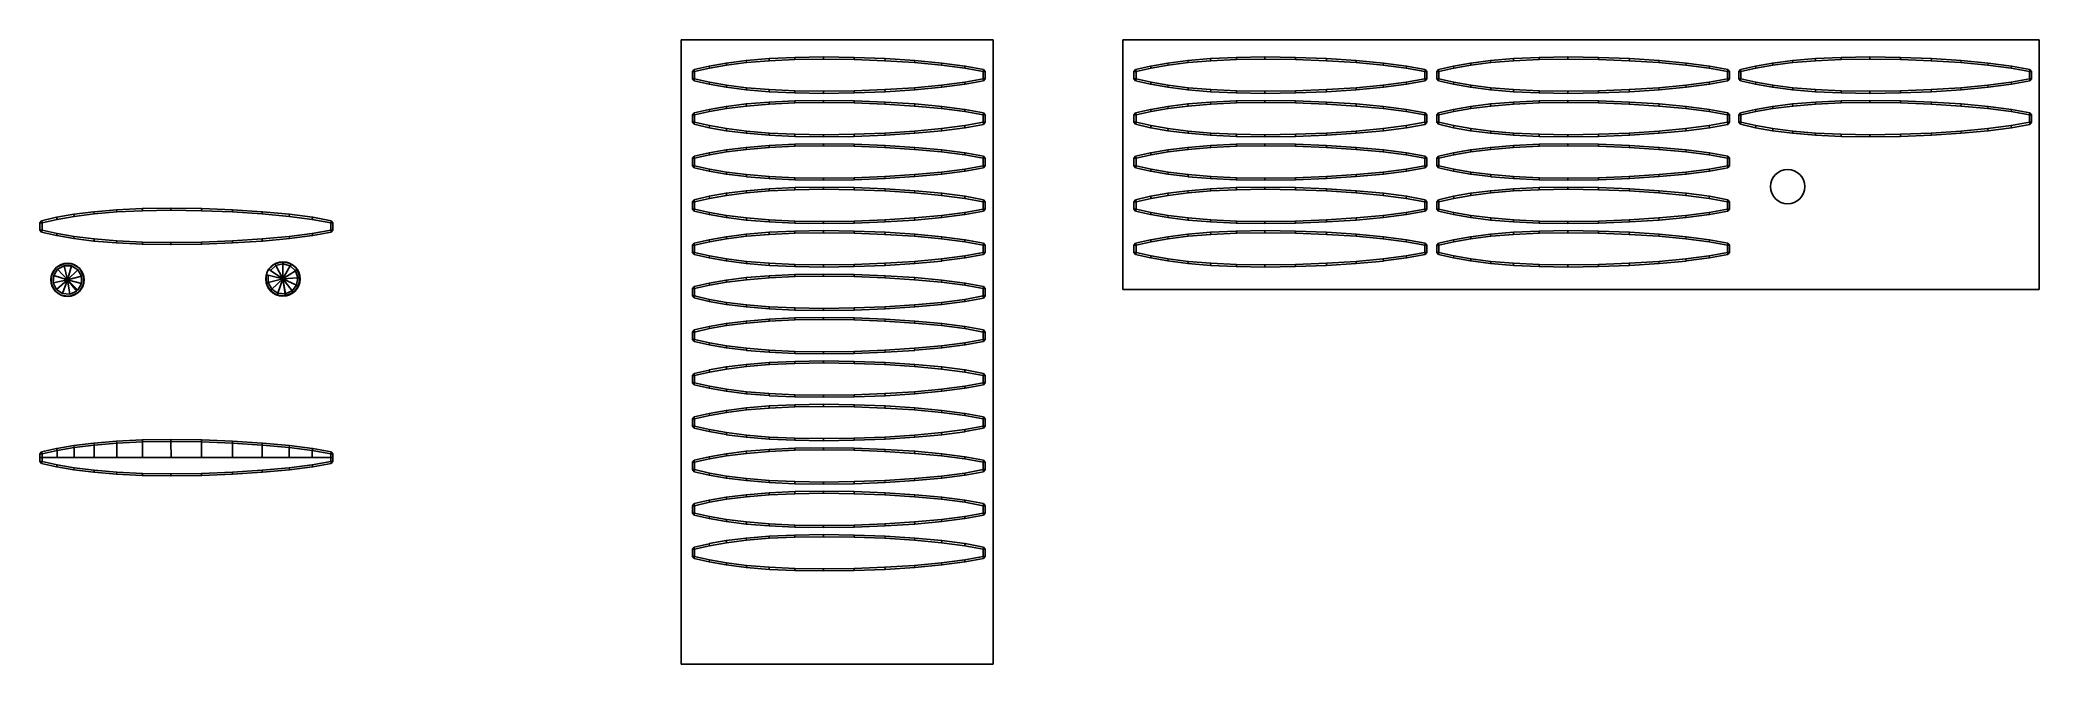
# Model space of a CAD drawing. Header units: millimetres. Extents: x -1424 to 8182, y -3104 to -104.
import ezdxf

# ---------------------------------------------------------------- set-up
doc = ezdxf.new("R2010")
doc.units = ezdxf.units.MM

msp = doc.modelspace()

# ---------------------------------------------------------------- linework, layer by layer
at = {"extrusion": (0.009294, 2.20156e-09, 0.999957)}
for p, q in [((1656.9, -103.5, -355.9), (3156.9, -103.5, -369.8)), ((1656.9, -3103.5, -355.9), (1656.9, -103.5, -355.9)), ((2079.5, -193.1, -356.4), (2202.8, -187.3, -356.4)), ((2203.3, -197.3, -356.4), (2202.8, -187.3, -356.4)), ((2202.8, -187.3, -356.4), (2203.1, -187.3, -356.4)), ((2203.1, -187.3, -356.4), (2340.4, -185.2, -356.4)), ((2203.3, -197.3, -356.4), (2203.1, -187.3, -356.4)), ((2340.6, -195.2, -356.4), (2340.4, -185.2, -356.4)), ((2340.4, -185.2, -356.4), (2340.7, -185.2, -356.4)), ((2340.6, -195.2, -356.4), (2340.7, -185.2, -356.4)), ((2340.7, -185.2, -356.4), (2487.9, -187.3, -356.4)), ((2487.8, -197.3, -356.4), (2487.9, -187.3, -356.4)), ((2487.8, -197.3, -356.4), (2488.2, -187.3, -356.4)), ((2487.9, -187.3, -356.4), (2488.2, -187.3, -356.4)), ((2488.2, -187.3, -356.4), (2636.6, -193.1, -356.4)), ((3156.9, -103.5, -369.8), (3156.9, -3103.5, -369.8)), ((3778.8, -103.5, -375.6), (3778.8, -1303.5, -375.6)), ((3778.8, -103.5, -375.6), (8182.5, -103.5, -416.5)), ((4201.4, -193.1, -376.1), (4324.7, -187.3, -376.1)), ((4325.1, -197.3, -376.1), (4324.7, -187.3, -376.1)), ((4324.7, -187.3, -376.1), (4325, -187.3, -376.1)), ((4325, -187.3, -376.1), (4462.3, -185.2, -376.1)), ((4325.1, -197.3, -376.1), (4325, -187.3, -376.1)), ((4462.5, -195.2, -376.1), (4462.3, -185.2, -376.1)), ((4462.3, -185.2, -376.1), (4462.6, -185.2, -376.1)), ((4462.5, -195.2, -376.1), (4462.6, -185.2, -376.1)), ((4462.6, -185.2, -376.1), (4609.8, -187.3, -376.1)), ((4609.7, -197.3, -376.1), (4609.8, -187.3, -376.1)), ((4609.7, -197.3, -376.1), (4610, -187.3, -376.1)), ((4609.8, -187.3, -376.1), (4610, -187.3, -376.1)), ((4610, -187.3, -376.1), (4758.5, -193.1, -376.1)), ((5656.5, -193.1, -389.7), (5779.9, -187.3, -389.7)), ((5780.3, -197.3, -389.7), (5779.9, -187.3, -389.7)), ((5779.9, -187.3, -389.7), (5780.2, -187.3, -389.7)), ((5780.2, -187.3, -389.7), (5917.5, -185.2, -389.7)), ((5780.3, -197.3, -389.7), (5780.2, -187.3, -389.7)), ((5917.7, -195.2, -389.7), (5917.5, -185.2, -389.7)), ((5917.5, -185.2, -389.7), (5917.8, -185.2, -389.7)), ((5917.7, -195.2, -389.7), (5917.8, -185.2, -389.7)), ((5917.8, -185.2, -389.7), (6065, -187.3, -389.7)), ((6064.8, -197.3, -389.7), (6065, -187.3, -389.7)), ((6064.8, -197.3, -389.7), (6065.2, -187.3, -389.7)), ((6065, -187.3, -389.7), (6065.2, -187.3, -389.7)), ((6065.2, -187.3, -389.7), (6213.7, -193.1, -389.7)), ((7108, -193.1, -403.2), (7231.3, -187.3, -403.2)), ((7231.8, -197.3, -403.2), (7231.3, -187.3, -403.2)), ((7231.3, -187.3, -403.2), (7231.6, -187.3, -403.2)), ((7231.6, -187.3, -403.2), (7369, -185.2, -403.2)), ((7231.8, -197.3, -403.2), (7231.6, -187.3, -403.2)), ((7369.1, -195.2, -403.2), (7369, -185.2, -403.2)), ((7369, -185.2, -403.2), (7369.2, -185.2, -403.2)), ((7369.1, -195.2, -403.2), (7369.2, -185.2, -403.2)), ((7369.2, -185.2, -403.2), (7516.4, -187.3, -403.2)), ((7516.3, -197.3, -403.2), (7516.4, -187.3, -403.2)), ((7516.3, -197.3, -403.2), (7516.7, -187.3, -403.2)), ((7516.4, -187.3, -403.2), (7516.7, -187.3, -403.2)), ((7516.7, -187.3, -403.2), (7665.1, -193.1, -403.2)), ((8182.5, -103.5, -416.5), (8182.5, -1303.5, -416.5)), ((1711, -255, -356.3), (1718.8, -245.2, -356.4)), ((1711, -255, -356.3), (1711, -290.4, -356.3)), ((1711, -255, -356.3), (1721, -255, -356.4)), ((1718.8, -245.2, -356.4), (1791, -228.9, -356.4)), ((1718.8, -245.2, -356.4), (1721, -255, -356.4)), ((1791, -228.9, -356.4), (1791.5, -228.8, -356.4)), ((1791, -228.9, -356.4), (1793.2, -238.6, -356.4)), ((1791.5, -228.8, -356.4), (1873.8, -214.4, -356.4)), ((1791.5, -228.8, -356.4), (1793.2, -238.6, -356.4)), ((1873.8, -214.4, -356.4), (1874.3, -214.3, -356.4)), ((1873.8, -214.4, -356.4), (1875.5, -224.3, -356.4)), ((1874.3, -214.3, -356.4), (1969.5, -202.3, -356.4)), ((1874.3, -214.3, -356.4), (1875.5, -224.3, -356.4)), ((1969.5, -202.3, -356.4), (1970.8, -202.2, -356.4)), ((1969.5, -202.3, -356.4), (1970.8, -212.3, -356.4)), ((1970.8, -212.3, -356.4), (1969.9, -202.3, -356.4)), ((1970.8, -202.2, -356.4), (2079.1, -193.1, -356.4)), ((2079.9, -203.1, -356.4), (2079.1, -193.1, -356.4)), ((2079.1, -193.1, -356.4), (2079.5, -193.1, -356.4)), ((2079.5, -193.1, -356.4), (2079.9, -203.1, -356.4)), ((2636.2, -203.1, -356.4), (2636.6, -193.1, -356.4)), ((2636.2, -203.1, -356.4), (2636.8, -193.1, -356.4)), ((2636.6, -193.1, -356.4), (2636.8, -193.1, -356.4)), ((2636.8, -193.1, -356.4), (2779.4, -202.3, -356.4)), ((2778.8, -212.3, -356.4), (2779.4, -202.3, -356.4)), ((2778.8, -212.3, -356.4), (2779.7, -202.3, -356.4)), ((2779.4, -202.3, -356.4), (2779.7, -202.3, -356.4)), ((2779.7, -202.3, -356.4), (2909.6, -214.3, -356.4)), ((2908.7, -224.3, -356.4), (2909.6, -214.3, -356.4)), ((2908.7, -224.3, -356.4), (2909.9, -214.3, -356.4)), ((2909.6, -214.3, -356.4), (2909.9, -214.3, -356.4)), ((2909.9, -214.3, -356.4), (3021, -228.7, -356.4)), ((3021, -228.7, -356.4), (3019.7, -238.6, -356.4)), ((3019.7, -238.6, -356.4), (3021.5, -228.8, -356.4)), ((3021, -228.7, -356.4), (3021.5, -228.8, -356.4)), ((3021.5, -228.8, -356.4), (3110, -245.1, -356.4)), ((3110, -245.1, -356.4), (3108.2, -254.9, -356.4)), ((3118.2, -254.9, -356.5), (3108.2, -254.9, -356.4)), ((3110, -245.1, -356.4), (3118.2, -254.9, -356.5)), ((3118.2, -254.9, -356.5), (3118.2, -290.4, -356.5)), ((3832.9, -255, -376.1), (3840.7, -245.2, -376.1)), ((3832.9, -255, -376.1), (3832.9, -290.4, -376.1)), ((3832.9, -255, -376.1), (3842.9, -255, -376.1)), ((3840.7, -245.2, -376.1), (3912.9, -228.9, -376.1)), ((3840.7, -245.2, -376.1), (3842.9, -255, -376.1)), ((3912.9, -228.9, -376.1), (3913.4, -228.8, -376.2)), ((3912.9, -228.9, -376.1), (3915.1, -238.6, -376.1)), ((3913.4, -228.8, -376.2), (3995.7, -214.4, -376.1)), ((3913.4, -228.8, -376.2), (3915.1, -238.6, -376.1)), ((3995.7, -214.4, -376.1), (3996.2, -214.3, -376.1)), ((3995.7, -214.4, -376.1), (3997.4, -224.3, -376.1)), ((3996.2, -214.3, -376.1), (4091.4, -202.3, -376.1)), ((3996.2, -214.3, -376.1), (3997.4, -224.3, -376.1)), ((4091.4, -202.3, -376.1), (4092.7, -202.2, -376.1)), ((4091.4, -202.3, -376.1), (4092.7, -212.3, -376.1)), ((4092.7, -212.3, -376.1), (4091.8, -202.3, -376.1)), ((4092.7, -202.2, -376.1), (4201, -193.1, -376.1)), ((4201.8, -203.1, -376.1), (4201, -193.1, -376.1)), ((4201, -193.1, -376.1), (4201.4, -193.1, -376.1)), ((4201.4, -193.1, -376.1), (4201.8, -203.1, -376.1)), ((4758.1, -203.1, -376.1), (4758.5, -193.1, -376.1)), ((4758.1, -203.1, -376.1), (4758.7, -193.1, -376.1)), ((4758.5, -193.1, -376.1), (4758.7, -193.1, -376.1)), ((4758.7, -193.1, -376.1), (4901.3, -202.3, -376.1)), ((4900.7, -212.3, -376.1), (4901.3, -202.3, -376.1)), ((4900.7, -212.3, -376.1), (4901.6, -202.3, -376.1)), ((4901.3, -202.3, -376.1), (4901.6, -202.3, -376.1)), ((4901.6, -202.3, -376.1), (5031.5, -214.3, -376.1)), ((5030.6, -224.3, -376.1), (5031.5, -214.3, -376.1)), ((5030.6, -224.3, -376.1), (5031.8, -214.3, -376.1)), ((5031.5, -214.3, -376.1), (5031.8, -214.3, -376.1)), ((5031.8, -214.3, -376.1), (5142.9, -228.7, -376.1)), ((5142.9, -228.7, -376.1), (5141.6, -238.6, -376.1)), ((5141.6, -238.6, -376.1), (5143.4, -228.8, -376.1)), ((5142.9, -228.7, -376.1), (5143.4, -228.8, -376.1)), ((5143.4, -228.8, -376.1), (5231.9, -245.1, -376.1)), ((5231.9, -245.1, -376.1), (5230.1, -254.9, -376.1)), ((5240.1, -254.9, -376.2), (5230.1, -254.9, -376.1)), ((5231.9, -245.1, -376.1), (5240.1, -254.9, -376.2)), ((5240.1, -254.9, -376.2), (5240.1, -290.4, -376.2)), ((5288.1, -255, -389.6), (5295.8, -245.2, -389.7)), ((5288.1, -255, -389.6), (5288.1, -290.4, -389.6)), ((5288.1, -255, -389.6), (5298.1, -255, -389.7)), ((5295.8, -245.2, -389.7), (5368.1, -228.9, -389.7)), ((5295.8, -245.2, -389.7), (5298.1, -255, -389.7)), ((5368.1, -228.9, -389.7), (5368.5, -228.8, -389.7)), ((5368.1, -228.9, -389.7), (5370.3, -238.6, -389.7)), ((5368.5, -228.8, -389.7), (5450.9, -214.4, -389.7)), ((5368.5, -228.8, -389.7), (5370.3, -238.6, -389.7)), ((5450.9, -214.4, -389.7), (5451.4, -214.3, -389.7)), ((5450.9, -214.4, -389.7), (5452.6, -224.3, -389.7)), ((5451.4, -214.3, -389.7), (5546.6, -202.3, -389.7)), ((5451.4, -214.3, -389.7), (5452.6, -224.3, -389.7)), ((5546.6, -202.3, -389.7), (5547.9, -202.2, -389.7)), ((5546.6, -202.3, -389.7), (5547.9, -212.3, -389.7)), ((5547.9, -212.3, -389.7), (5547, -202.3, -389.7)), ((5547.9, -202.2, -389.7), (5656.2, -193.1, -389.7)), ((5657, -203.1, -389.7), (5656.2, -193.1, -389.7)), ((5656.2, -193.1, -389.7), (5656.5, -193.1, -389.7)), ((5656.5, -193.1, -389.7), (5657, -203.1, -389.7)), ((6213.3, -203.1, -389.7), (6213.7, -193.1, -389.7)), ((6213.3, -203.1, -389.7), (6213.9, -193.1, -389.7)), ((6213.7, -193.1, -389.7), (6213.9, -193.1, -389.7)), ((6213.9, -193.1, -389.7), (6356.5, -202.3, -389.7)), ((6355.9, -212.3, -389.7), (6356.5, -202.3, -389.7)), ((6355.9, -212.3, -389.7), (6356.8, -202.3, -389.7)), ((6356.5, -202.3, -389.7), (6356.8, -202.3, -389.7)), ((6356.8, -202.3, -389.7), (6486.7, -214.3, -389.7)), ((6485.8, -224.3, -389.7), (6486.7, -214.3, -389.7)), ((6485.8, -224.3, -389.7), (6487, -214.3, -389.7)), ((6486.7, -214.3, -389.7), (6487, -214.3, -389.7)), ((6487, -214.3, -389.7), (6598.1, -228.7, -389.7)), ((6598.1, -228.7, -389.7), (6596.8, -238.6, -389.7)), ((6596.8, -238.6, -389.7), (6598.6, -228.8, -389.7)), ((6598.1, -228.7, -389.7), (6598.6, -228.8, -389.7)), ((6598.6, -228.8, -389.7), (6687.1, -245.1, -389.7)), ((6687.1, -245.1, -389.7), (6685.3, -254.9, -389.7)), ((6695.3, -254.9, -389.8), (6685.3, -254.9, -389.7)), ((6687.1, -245.1, -389.7), (6695.3, -254.9, -389.8)), ((6695.3, -254.9, -389.8), (6695.3, -290.4, -389.8)), ((6739.5, -255, -403.1), (6747.3, -245.2, -403.2)), ((6739.5, -255, -403.1), (6739.5, -290.4, -403.1)), ((6739.5, -255, -403.1), (6749.5, -255, -403.2)), ((6747.3, -245.2, -403.2), (6819.5, -228.9, -403.2)), ((6747.3, -245.2, -403.2), (6749.5, -255, -403.2)), ((6819.5, -228.9, -403.2), (6820, -228.8, -403.2)), ((6819.5, -228.9, -403.2), (6821.7, -238.6, -403.2)), ((6820, -228.8, -403.2), (6902.3, -214.4, -403.1)), ((6820, -228.8, -403.2), (6821.7, -238.6, -403.2)), ((6902.3, -214.4, -403.1), (6902.8, -214.3, -403.2)), ((6902.3, -214.4, -403.1), (6904, -224.3, -403.2)), ((6902.8, -214.3, -403.2), (6998, -202.3, -403.2)), ((6902.8, -214.3, -403.2), (6904, -224.3, -403.2)), ((6998, -202.3, -403.2), (6999.3, -202.2, -403.2)), ((6998, -202.3, -403.2), (6999.3, -212.3, -403.2)), ((6999.3, -212.3, -403.2), (6998.4, -202.3, -403.2)), ((6999.3, -202.2, -403.2), (7107.6, -193.1, -403.2)), ((7108.4, -203.1, -403.2), (7107.6, -193.1, -403.2)), ((7107.6, -193.1, -403.2), (7108, -193.1, -403.2)), ((7108, -193.1, -403.2), (7108.4, -203.1, -403.2)), ((7664.7, -203.1, -403.2), (7665.1, -193.1, -403.2)), ((7664.7, -203.1, -403.2), (7665.3, -193.1, -403.2)), ((7665.1, -193.1, -403.2), (7665.3, -193.1, -403.2)), ((7665.3, -193.1, -403.2), (7807.9, -202.3, -403.2)), ((7807.3, -212.3, -403.2), (7807.9, -202.3, -403.2)), ((7807.3, -212.3, -403.2), (7808.2, -202.3, -403.2)), ((7807.9, -202.3, -403.2), (7808.2, -202.3, -403.2)), ((7808.2, -202.3, -403.2), (7938.1, -214.3, -403.2)), ((7937.2, -224.3, -403.2), (7938.1, -214.3, -403.2)), ((7937.2, -224.3, -403.2), (7938.5, -214.3, -403.2)), ((7938.1, -214.3, -403.2), (7938.5, -214.3, -403.2)), ((7938.5, -214.3, -403.2), (8049.5, -228.7, -403.2)), ((8049.5, -228.7, -403.2), (8048.2, -238.6, -403.2)), ((8048.2, -238.6, -403.2), (8050, -228.8, -403.2)), ((8049.5, -228.7, -403.2), (8050, -228.8, -403.2)), ((8050, -228.8, -403.2), (8138.6, -245.1, -403.2)), ((8138.6, -245.1, -403.2), (8136.7, -254.9, -403.2)), ((8146.7, -254.9, -403.3), (8136.7, -254.9, -403.2)), ((8138.6, -245.1, -403.2), (8146.7, -254.9, -403.3)), ((8146.7, -254.9, -403.3), (8146.7, -290.4, -403.3)), ((1711, -290.4, -356.3), (1721, -290.4, -356.4)), ((1711, -290.4, -356.3), (1718.8, -300.2, -356.4)), ((1718.8, -300.2, -356.4), (1721, -290.4, -356.4)), ((1718.8, -300.2, -356.4), (1791, -316.5, -356.4)), ((1791, -316.5, -356.4), (1793.2, -306.8, -356.4)), ((1791.5, -316.6, -356.4), (1793.2, -306.8, -356.4)), ((1791.5, -316.6, -356.4), (1873.8, -331, -356.4)), ((1873.8, -331, -356.4), (1875.5, -321.1, -356.4)), ((1873.8, -331, -356.4), (1874.3, -331.1, -356.4)), ((1874.3, -331.1, -356.4), (1875.5, -321.1, -356.4)), ((1874.3, -331.1, -356.4), (1969.5, -343.1, -356.4)), ((1969.5, -343.1, -356.4), (1971.6, -333.2, -356.4)), ((1969.5, -343.1, -356.4), (1970.8, -343.2, -356.4)), ((1970.8, -343.2, -356.4), (1971.6, -333.2, -356.4)), ((1970.8, -343.2, -356.4), (2079.1, -352.3, -356.4)), ((2079.9, -342.3, -356.4), (2079.1, -352.3, -356.4)), ((2079.1, -352.3, -356.4), (2079.5, -352.3, -356.4)), ((2079.5, -352.3, -356.4), (2079.9, -342.3, -356.4)), ((2079.5, -352.3, -356.4), (2202.8, -358.1, -356.4)), ((2203.3, -348.1, -356.4), (2202.8, -358.1, -356.4)), ((2202.8, -358.1, -356.4), (2203.1, -358.1, -356.4)), ((2203.3, -348.1, -356.4), (2203.1, -358.1, -356.4)), ((2203.1, -358.1, -356.4), (2340.4, -360.2, -356.4)), ((2340.6, -350.2, -356.4), (2340.4, -360.2, -356.4)), ((2340.4, -360.2, -356.4), (2340.7, -360.2, -356.4)), ((2340.6, -350.2, -356.4), (2340.7, -360.2, -356.4)), ((2340.7, -360.2, -356.4), (2487.9, -358.1, -356.4)), ((2487.8, -348.1, -356.4), (2487.9, -358.1, -356.4)), ((2487.8, -348.1, -356.4), (2488.2, -358.1, -356.4)), ((2487.9, -358.1, -356.4), (2488.2, -358.1, -356.4)), ((2488.2, -358.1, -356.4), (2636.6, -352.3, -356.4)), ((2636.2, -342.3, -356.4), (2636.6, -352.3, -356.4)), ((2636.2, -342.3, -356.4), (2636.8, -352.3, -356.4)), ((2636.6, -352.3, -356.4), (2636.8, -352.3, -356.4)), ((2636.8, -352.3, -356.4), (2779.4, -343.1, -356.4)), ((2778.8, -333.1, -356.4), (2779.4, -343.1, -356.4)), ((2778.8, -333.1, -356.4), (2779.7, -343.1, -356.4)), ((2779.4, -343.1, -356.4), (2779.4, -343.1, -356.4)), ((2779.7, -343.1, -356.4), (2779.4, -343.1, -356.4)), ((2779.7, -343.1, -356.4), (2909.6, -331.1, -356.4)), ((2908.7, -321.1, -356.4), (2909.6, -331.1, -356.4)), ((2908.7, -321.1, -356.4), (2909.9, -331.1, -356.4)), ((2909.6, -331.1, -356.4), (2909.9, -331.1, -356.4)), ((2909.9, -331.1, -356.4), (3021, -316.7, -356.4)), ((3019.7, -306.8, -356.4), (3021.5, -316.6, -356.4)), ((3021, -316.7, -356.4), (3019.7, -306.8, -356.4)), ((3021.5, -316.6, -356.4), (3021, -316.7, -356.4)), ((3021.5, -316.6, -356.4), (3110, -300.3, -356.4)), ((3108.2, -290.5, -356.4), (3118.2, -290.4, -356.5)), ((3110, -300.3, -356.4), (3108.2, -290.5, -356.4)), ((3118.2, -290.4, -356.5), (3110, -300.3, -356.4)), ((3832.9, -290.4, -376.1), (3842.9, -290.4, -376.1)), ((3832.9, -290.4, -376.1), (3840.7, -300.2, -376.1)), ((3840.7, -300.2, -376.1), (3842.9, -290.4, -376.1)), ((3840.7, -300.2, -376.1), (3912.9, -316.5, -376.1)), ((3912.9, -316.5, -376.1), (3915.1, -306.8, -376.1)), ((3913.4, -316.6, -376.2), (3915.1, -306.8, -376.1)), ((3913.4, -316.6, -376.2), (3995.7, -331, -376.1)), ((3995.7, -331, -376.1), (3997.4, -321.1, -376.1)), ((3995.7, -331, -376.1), (3996.2, -331.1, -376.1)), ((3996.2, -331.1, -376.1), (3997.4, -321.1, -376.1)), ((3996.2, -331.1, -376.1), (4091.4, -343.1, -376.1)), ((4091.4, -343.1, -376.1), (4093.5, -333.2, -376.1)), ((4091.4, -343.1, -376.1), (4092.7, -343.2, -376.1)), ((4092.7, -343.2, -376.1), (4093.5, -333.2, -376.1)), ((4092.7, -343.2, -376.1), (4201, -352.3, -376.1)), ((4201.8, -342.3, -376.1), (4201, -352.3, -376.1)), ((4201, -352.3, -376.1), (4201.4, -352.3, -376.1)), ((4201.4, -352.3, -376.1), (4201.8, -342.3, -376.1)), ((4201.4, -352.3, -376.1), (4324.7, -358.1, -376.1)), ((4325.1, -348.1, -376.1), (4324.7, -358.1, -376.1)), ((4324.7, -358.1, -376.1), (4325, -358.1, -376.1)), ((4325.1, -348.1, -376.1), (4325, -358.1, -376.1)), ((4325, -358.1, -376.1), (4462.3, -360.2, -376.1)), ((4462.5, -350.2, -376.1), (4462.3, -360.2, -376.1)), ((4462.3, -360.2, -376.1), (4462.6, -360.2, -376.1)), ((4462.5, -350.2, -376.1), (4462.6, -360.2, -376.1)), ((4462.6, -360.2, -376.1), (4609.8, -358.1, -376.1)), ((4609.7, -348.1, -376.1), (4609.8, -358.1, -376.1)), ((4609.7, -348.1, -376.1), (4610, -358.1, -376.1)), ((4609.8, -358.1, -376.1), (4610, -358.1, -376.1)), ((4610, -358.1, -376.1), (4758.5, -352.3, -376.1)), ((4758.1, -342.3, -376.1), (4758.5, -352.3, -376.1)), ((4758.1, -342.3, -376.1), (4758.7, -352.3, -376.1)), ((4758.5, -352.3, -376.1), (4758.7, -352.3, -376.1)), ((4758.7, -352.3, -376.1), (4901.3, -343.1, -376.1)), ((4900.7, -333.1, -376.1), (4901.3, -343.1, -376.1)), ((4900.7, -333.1, -376.1), (4901.6, -343.1, -376.1)), ((4901.3, -343.1, -376.1), (4901.3, -343.1, -376.1)), ((4901.6, -343.1, -376.1), (4901.3, -343.1, -376.1)), ((4901.6, -343.1, -376.1), (5031.5, -331.1, -376.1)), ((5030.6, -321.1, -376.1), (5031.5, -331.1, -376.1)), ((5030.6, -321.1, -376.1), (5031.8, -331.1, -376.1)), ((5031.5, -331.1, -376.1), (5031.8, -331.1, -376.1)), ((5031.8, -331.1, -376.1), (5142.9, -316.7, -376.1)), ((5141.6, -306.8, -376.1), (5143.4, -316.6, -376.1)), ((5142.9, -316.7, -376.1), (5141.6, -306.8, -376.1)), ((5143.4, -316.6, -376.1), (5142.9, -316.7, -376.1)), ((5143.4, -316.6, -376.1), (5231.9, -300.3, -376.1)), ((5230.1, -290.5, -376.1), (5240.1, -290.4, -376.2)), ((5231.9, -300.3, -376.1), (5230.1, -290.5, -376.1)), ((5240.1, -290.4, -376.2), (5231.9, -300.3, -376.1)), ((5288.1, -290.4, -389.6), (5298.1, -290.4, -389.7)), ((5288.1, -290.4, -389.6), (5295.8, -300.2, -389.7)), ((5295.8, -300.2, -389.7), (5298.1, -290.4, -389.7)), ((5295.8, -300.2, -389.7), (5368.1, -316.5, -389.7)), ((5368.1, -316.5, -389.7), (5370.3, -306.8, -389.7)), ((5368.5, -316.6, -389.7), (5370.3, -306.8, -389.7)), ((5368.5, -316.6, -389.7), (5450.9, -331, -389.7)), ((5450.9, -331, -389.7), (5452.6, -321.1, -389.7)), ((5450.9, -331, -389.7), (5451.4, -331.1, -389.7)), ((5451.4, -331.1, -389.7), (5452.6, -321.1, -389.7)), ((5451.4, -331.1, -389.7), (5546.6, -343.1, -389.7)), ((5546.6, -343.1, -389.7), (5548.7, -333.2, -389.7)), ((5546.6, -343.1, -389.7), (5547.9, -343.2, -389.7)), ((5547.9, -343.2, -389.7), (5548.7, -333.2, -389.7)), ((5547.9, -343.2, -389.7), (5656.2, -352.3, -389.7)), ((5657, -342.3, -389.7), (5656.2, -352.3, -389.7)), ((5656.2, -352.3, -389.7), (5656.5, -352.3, -389.7)), ((5656.5, -352.3, -389.7), (5657, -342.3, -389.7)), ((5656.5, -352.3, -389.7), (5779.9, -358.1, -389.7)), ((5780.3, -348.1, -389.7), (5779.9, -358.1, -389.7)), ((5779.9, -358.1, -389.7), (5780.2, -358.1, -389.7)), ((5780.3, -348.1, -389.7), (5780.2, -358.1, -389.7)), ((5780.2, -358.1, -389.7), (5917.5, -360.2, -389.7)), ((5917.7, -350.2, -389.7), (5917.5, -360.2, -389.7)), ((5917.5, -360.2, -389.7), (5917.8, -360.2, -389.7)), ((5917.7, -350.2, -389.7), (5917.8, -360.2, -389.7)), ((5917.8, -360.2, -389.7), (6065, -358.1, -389.7)), ((6064.8, -348.1, -389.7), (6065, -358.1, -389.7)), ((6064.8, -348.1, -389.7), (6065.2, -358.1, -389.7)), ((6065, -358.1, -389.7), (6065.2, -358.1, -389.7)), ((6065.2, -358.1, -389.7), (6213.7, -352.3, -389.7)), ((6213.3, -342.3, -389.7), (6213.7, -352.3, -389.7)), ((6213.3, -342.3, -389.7), (6213.9, -352.3, -389.7)), ((6213.7, -352.3, -389.7), (6213.9, -352.3, -389.7)), ((6213.9, -352.3, -389.7), (6356.5, -343.1, -389.7)), ((6355.9, -333.1, -389.7), (6356.5, -343.1, -389.7)), ((6355.9, -333.1, -389.7), (6356.8, -343.1, -389.7)), ((6356.5, -343.1, -389.7), (6356.5, -343.1, -389.7)), ((6356.8, -343.1, -389.7), (6356.5, -343.1, -389.7)), ((6356.8, -343.1, -389.7), (6486.7, -331.1, -389.7)), ((6485.8, -321.1, -389.7), (6486.7, -331.1, -389.7)), ((6485.8, -321.1, -389.7), (6487, -331.1, -389.7)), ((6486.7, -331.1, -389.7), (6487, -331.1, -389.7)), ((6487, -331.1, -389.7), (6598.1, -316.7, -389.7)), ((6596.8, -306.8, -389.7), (6598.6, -316.6, -389.7)), ((6598.1, -316.7, -389.7), (6596.8, -306.8, -389.7)), ((6598.6, -316.6, -389.7), (6598.1, -316.7, -389.7)), ((6598.6, -316.6, -389.7), (6687.1, -300.3, -389.7)), ((6685.3, -290.5, -389.7), (6695.3, -290.4, -389.8)), ((6687.1, -300.3, -389.7), (6685.3, -290.5, -389.7)), ((6695.3, -290.4, -389.8), (6687.1, -300.3, -389.7)), ((6739.5, -290.4, -403.1), (6749.5, -290.4, -403.2)), ((6739.5, -290.4, -403.1), (6747.3, -300.2, -403.2)), ((6747.3, -300.2, -403.2), (6749.5, -290.4, -403.2)), ((6747.3, -300.2, -403.2), (6819.5, -316.5, -403.2)), ((6819.5, -316.5, -403.2), (6821.7, -306.8, -403.2)), ((6820, -316.6, -403.2), (6821.7, -306.8, -403.2)), ((6820, -316.6, -403.2), (6902.3, -331, -403.1)), ((6902.3, -331, -403.1), (6904, -321.1, -403.2)), ((6902.3, -331, -403.1), (6902.8, -331.1, -403.2)), ((6902.8, -331.1, -403.2), (6904, -321.1, -403.2)), ((6902.8, -331.1, -403.2), (6998, -343.1, -403.2)), ((6998, -343.1, -403.2), (7000.1, -333.2, -403.2)), ((6998, -343.1, -403.2), (6999.3, -343.2, -403.2)), ((6999.3, -343.2, -403.2), (7000.1, -333.2, -403.2)), ((6999.3, -343.2, -403.2), (7107.6, -352.3, -403.2)), ((7108.4, -342.3, -403.2), (7107.6, -352.3, -403.2)), ((7107.6, -352.3, -403.2), (7108, -352.3, -403.2)), ((7108, -352.3, -403.2), (7108.4, -342.3, -403.2)), ((7108, -352.3, -403.2), (7231.3, -358.1, -403.2)), ((7231.8, -348.1, -403.2), (7231.3, -358.1, -403.2)), ((7231.3, -358.1, -403.2), (7231.6, -358.1, -403.2)), ((7231.8, -348.1, -403.2), (7231.6, -358.1, -403.2)), ((7231.6, -358.1, -403.2), (7369, -360.2, -403.2)), ((7369.1, -350.2, -403.2), (7369, -360.2, -403.2)), ((7369, -360.2, -403.2), (7369.2, -360.2, -403.2)), ((7369.1, -350.2, -403.2), (7369.2, -360.2, -403.2)), ((7369.2, -360.2, -403.2), (7516.4, -358.1, -403.2)), ((7516.3, -348.1, -403.2), (7516.4, -358.1, -403.2)), ((7516.3, -348.1, -403.2), (7516.7, -358.1, -403.2)), ((7516.4, -358.1, -403.2), (7516.7, -358.1, -403.2)), ((7516.7, -358.1, -403.2), (7665.1, -352.3, -403.2)), ((7664.7, -342.3, -403.2), (7665.1, -352.3, -403.2)), ((7664.7, -342.3, -403.2), (7665.3, -352.3, -403.2)), ((7665.1, -352.3, -403.2), (7665.3, -352.3, -403.2)), ((7665.3, -352.3, -403.2), (7807.9, -343.1, -403.2)), ((7807.3, -333.1, -403.2), (7807.9, -343.1, -403.2)), ((7807.3, -333.1, -403.2), (7808.2, -343.1, -403.2)), ((7807.9, -343.1, -403.2), (7807.9, -343.1, -403.2)), ((7808.2, -343.1, -403.2), (7807.9, -343.1, -403.2)), ((7808.2, -343.1, -403.2), (7938.1, -331.1, -403.2)), ((7937.2, -321.1, -403.2), (7938.1, -331.1, -403.2)), ((7937.2, -321.1, -403.2), (7938.5, -331.1, -403.2)), ((7938.1, -331.1, -403.2), (7938.5, -331.1, -403.2)), ((7938.5, -331.1, -403.2), (8049.5, -316.7, -403.2)), ((8048.2, -306.8, -403.2), (8050, -316.6, -403.2)), ((8049.5, -316.7, -403.2), (8048.2, -306.8, -403.2)), ((8050, -316.6, -403.2), (8049.5, -316.7, -403.2)), ((8050, -316.6, -403.2), (8138.6, -300.3, -403.2)), ((8136.7, -290.5, -403.2), (8146.7, -290.4, -403.3)), ((8138.6, -300.3, -403.2), (8136.7, -290.5, -403.2)), ((8146.7, -290.4, -403.3), (8138.6, -300.3, -403.2)), ((1711, -463.7, -356.3), (1718.8, -453.9, -356.4)), ((1711, -463.7, -356.3), (1711, -499.2, -356.3)), ((1711, -463.7, -356.3), (1721, -463.7, -356.4)), ((1718.8, -453.9, -356.4), (1791, -437.6, -356.4)), ((1718.8, -453.9, -356.4), (1721, -463.7, -356.4)), ((1791, -437.6, -356.4), (1791.5, -437.5, -356.4)), ((1791, -437.6, -356.4), (1793.2, -447.4, -356.4)), ((1791.5, -437.5, -356.4), (1873.8, -423.1, -356.4)), ((1791.5, -437.5, -356.4), (1793.2, -447.4, -356.4)), ((1873.8, -423.1, -356.4), (1875.5, -433, -356.4)), ((1873.8, -423.1, -356.4), (1874.3, -423.1, -356.4)), ((1874.3, -423.1, -356.4), (1969.5, -411.1, -356.4)), ((1874.3, -423.1, -356.4), (1875.5, -433, -356.4)), ((1969.5, -411.1, -356.4), (1970.8, -411, -356.4)), ((1969.5, -411.1, -356.4), (1970.8, -421, -356.4)), ((1970.8, -421, -356.4), (1969.9, -411, -356.4)), ((1970.8, -411, -356.4), (2079.1, -401.9, -356.4)), ((2079.9, -411.8, -356.4), (2079.1, -401.9, -356.4)), ((2079.1, -401.9, -356.4), (2079.5, -401.9, -356.4)), ((2079.5, -401.9, -356.4), (2202.8, -396, -356.4)), ((2079.5, -401.9, -356.4), (2079.9, -411.8, -356.4)), ((2203.3, -406, -356.4), (2202.8, -396, -356.4)), ((2202.8, -396, -356.4), (2203.1, -396, -356.4)), ((2203.1, -396, -356.4), (2340.4, -394, -356.4)), ((2203.3, -406, -356.4), (2203.1, -396, -356.4)), ((2340.6, -404, -356.4), (2340.4, -394, -356.4)), ((2340.4, -394, -356.4), (2340.7, -394, -356.4)), ((2340.6, -404, -356.4), (2340.7, -394, -356.4)), ((2340.7, -394, -356.4), (2487.9, -396, -356.4)), ((2487.8, -406, -356.4), (2487.9, -396, -356.4)), ((2487.8, -406, -356.4), (2488.2, -396, -356.4)), ((2487.9, -396, -356.4), (2488.2, -396, -356.4)), ((2488.2, -396, -356.4), (2636.6, -401.9, -356.4)), ((2636.2, -411.8, -356.4), (2636.6, -401.9, -356.4)), ((2636.2, -411.8, -356.4), (2636.8, -401.9, -356.4)), ((2636.6, -401.9, -356.4), (2636.8, -401.9, -356.4)), ((2636.8, -401.9, -356.4), (2779.4, -411, -356.4)), ((2778.8, -421, -356.4), (2779.4, -411, -356.4)), ((2778.8, -421, -356.4), (2779.7, -411, -356.4)), ((2779.4, -411, -356.4), (2779.7, -411, -356.4)), ((2779.7, -411, -356.4), (2909.6, -423, -356.4)), ((2908.7, -433, -356.4), (2909.6, -423, -356.4)), ((2908.7, -433, -356.4), (2909.9, -423.1, -356.4)), ((2909.6, -423, -356.4), (2909.9, -423.1, -356.4)), ((2909.9, -423.1, -356.4), (3021, -437.4, -356.4)), ((3021, -437.4, -356.4), (3019.7, -447.4, -356.4)), ((3019.7, -447.4, -356.4), (3021.5, -437.5, -356.4)), ((3021, -437.4, -356.4), (3021.5, -437.5, -356.4)), ((3021.5, -437.5, -356.4), (3110, -453.8, -356.4)), ((3110, -453.8, -356.4), (3108.2, -463.7, -356.4)), ((3118.2, -463.7, -356.5), (3108.2, -463.7, -356.4)), ((3110, -453.8, -356.4), (3118.2, -463.7, -356.5)), ((3118.2, -463.7, -356.5), (3118.2, -499.2, -356.5)), ((3832.9, -463.7, -376.1), (3840.7, -453.9, -376.1)), ((3832.9, -463.7, -376.1), (3832.9, -499.2, -376.1)), ((3832.9, -463.7, -376.1), (3842.9, -463.7, -376.1)), ((3840.7, -453.9, -376.1), (3912.9, -437.6, -376.1)), ((3840.7, -453.9, -376.1), (3842.9, -463.7, -376.1)), ((3912.9, -437.6, -376.1), (3913.4, -437.5, -376.2)), ((3912.9, -437.6, -376.1), (3915.1, -447.4, -376.1)), ((3913.4, -437.5, -376.2), (3995.7, -423.1, -376.1)), ((3913.4, -437.5, -376.2), (3915.1, -447.4, -376.1)), ((3995.7, -423.1, -376.1), (3997.4, -433, -376.1)), ((3995.7, -423.1, -376.1), (3996.2, -423.1, -376.1)), ((3996.2, -423.1, -376.1), (4091.4, -411.1, -376.1)), ((3996.2, -423.1, -376.1), (3997.4, -433, -376.1)), ((4091.4, -411.1, -376.1), (4092.7, -411, -376.1)), ((4091.4, -411.1, -376.1), (4092.7, -421, -376.1)), ((4092.7, -421, -376.1), (4091.8, -411, -376.1)), ((4092.7, -411, -376.1), (4201, -401.9, -376.1)), ((4201.8, -411.8, -376.1), (4201, -401.9, -376.1)), ((4201, -401.9, -376.1), (4201.4, -401.9, -376.1)), ((4201.4, -401.9, -376.1), (4324.7, -396, -376.1)), ((4201.4, -401.9, -376.1), (4201.8, -411.8, -376.1)), ((4325.1, -406, -376.1), (4324.7, -396, -376.1)), ((4324.7, -396, -376.1), (4325, -396, -376.1)), ((4325, -396, -376.1), (4462.3, -394, -376.1)), ((4325.1, -406, -376.1), (4325, -396, -376.1)), ((4462.5, -404, -376.1), (4462.3, -394, -376.1)), ((4462.3, -394, -376.1), (4462.6, -394, -376.1)), ((4462.5, -404, -376.1), (4462.6, -394, -376.1)), ((4462.6, -394, -376.1), (4609.8, -396, -376.1)), ((4609.7, -406, -376.1), (4609.8, -396, -376.1)), ((4609.7, -406, -376.1), (4610, -396, -376.1)), ((4609.8, -396, -376.1), (4610, -396, -376.1)), ((4610, -396, -376.1), (4758.5, -401.9, -376.1)), ((4758.1, -411.8, -376.1), (4758.5, -401.9, -376.1)), ((4758.1, -411.8, -376.1), (4758.7, -401.9, -376.1)), ((4758.5, -401.9, -376.1), (4758.7, -401.9, -376.1)), ((4758.7, -401.9, -376.1), (4901.3, -411, -376.1)), ((4900.7, -421, -376.1), (4901.3, -411, -376.1)), ((4900.7, -421, -376.1), (4901.6, -411, -376.1)), ((4901.3, -411, -376.1), (4901.6, -411, -376.1)), ((4901.6, -411, -376.1), (5031.5, -423, -376.1)), ((5030.6, -433, -376.1), (5031.5, -423, -376.1)), ((5030.6, -433, -376.1), (5031.8, -423.1, -376.1)), ((5031.5, -423, -376.1), (5031.8, -423.1, -376.1)), ((5031.8, -423.1, -376.1), (5142.9, -437.4, -376.1)), ((5142.9, -437.4, -376.1), (5141.6, -447.4, -376.1)), ((5141.6, -447.4, -376.1), (5143.4, -437.5, -376.1)), ((5142.9, -437.4, -376.1), (5143.4, -437.5, -376.1)), ((5143.4, -437.5, -376.1), (5231.9, -453.8, -376.1)), ((5231.9, -453.8, -376.1), (5230.1, -463.7, -376.1)), ((5240.1, -463.7, -376.2), (5230.1, -463.7, -376.1)), ((5231.9, -453.8, -376.1), (5240.1, -463.7, -376.2)), ((5240.1, -463.7, -376.2), (5240.1, -499.2, -376.2)), ((5288.1, -463.7, -389.6), (5295.8, -453.9, -389.7)), ((5288.1, -463.7, -389.6), (5288.1, -499.2, -389.6)), ((5288.1, -463.7, -389.6), (5298.1, -463.7, -389.7)), ((5295.8, -453.9, -389.7), (5368.1, -437.6, -389.7)), ((5295.8, -453.9, -389.7), (5298.1, -463.7, -389.7)), ((5368.1, -437.6, -389.7), (5368.5, -437.5, -389.7)), ((5368.1, -437.6, -389.7), (5370.3, -447.4, -389.7)), ((5368.5, -437.5, -389.7), (5450.9, -423.1, -389.7)), ((5368.5, -437.5, -389.7), (5370.3, -447.4, -389.7)), ((5450.9, -423.1, -389.7), (5452.6, -433, -389.7)), ((5450.9, -423.1, -389.7), (5451.4, -423.1, -389.7)), ((5451.4, -423.1, -389.7), (5546.6, -411.1, -389.7)), ((5451.4, -423.1, -389.7), (5452.6, -433, -389.7)), ((5546.6, -411.1, -389.7), (5547.9, -411, -389.7)), ((5546.6, -411.1, -389.7), (5547.9, -421, -389.7)), ((5547.9, -421, -389.7), (5547, -411, -389.7)), ((5547.9, -411, -389.7), (5656.2, -401.9, -389.7)), ((5657, -411.8, -389.7), (5656.2, -401.9, -389.7)), ((5656.2, -401.9, -389.7), (5656.5, -401.9, -389.7)), ((5656.5, -401.9, -389.7), (5779.9, -396, -389.7)), ((5656.5, -401.9, -389.7), (5657, -411.8, -389.7)), ((5780.3, -406, -389.7), (5779.9, -396, -389.7)), ((5779.9, -396, -389.7), (5780.2, -396, -389.7)), ((5780.2, -396, -389.7), (5917.5, -394, -389.7)), ((5780.3, -406, -389.7), (5780.2, -396, -389.7)), ((5917.7, -404, -389.7), (5917.5, -394, -389.7)), ((5917.5, -394, -389.7), (5917.8, -394, -389.7)), ((5917.7, -404, -389.7), (5917.8, -394, -389.7)), ((5917.8, -394, -389.7), (6065, -396, -389.7)), ((6064.8, -406, -389.7), (6065, -396, -389.7)), ((6064.8, -406, -389.7), (6065.2, -396, -389.7)), ((6065, -396, -389.7), (6065.2, -396, -389.7)), ((6065.2, -396, -389.7), (6213.7, -401.9, -389.7)), ((6213.3, -411.8, -389.7), (6213.7, -401.9, -389.7)), ((6213.3, -411.8, -389.7), (6213.9, -401.9, -389.7)), ((6213.7, -401.9, -389.7), (6213.9, -401.9, -389.7)), ((6213.9, -401.9, -389.7), (6356.5, -411, -389.7)), ((6355.9, -421, -389.7), (6356.5, -411, -389.7)), ((6355.9, -421, -389.7), (6356.8, -411, -389.7)), ((6356.5, -411, -389.7), (6356.8, -411, -389.7)), ((6356.8, -411, -389.7), (6486.7, -423, -389.7)), ((6485.8, -433, -389.7), (6486.7, -423, -389.7)), ((6485.8, -433, -389.7), (6487, -423.1, -389.7)), ((6486.7, -423, -389.7), (6487, -423.1, -389.7)), ((6487, -423.1, -389.7), (6598.1, -437.4, -389.7)), ((6598.1, -437.4, -389.7), (6596.8, -447.4, -389.7)), ((6596.8, -447.4, -389.7), (6598.6, -437.5, -389.7)), ((6598.1, -437.4, -389.7), (6598.6, -437.5, -389.7)), ((6598.6, -437.5, -389.7), (6687.1, -453.8, -389.7)), ((6687.1, -453.8, -389.7), (6685.3, -463.7, -389.7)), ((6695.3, -463.7, -389.8), (6685.3, -463.7, -389.7)), ((6687.1, -453.8, -389.7), (6695.3, -463.7, -389.8)), ((6695.3, -463.7, -389.8), (6695.3, -499.2, -389.8)), ((6739.5, -463.7, -403.1), (6747.3, -453.9, -403.2)), ((6739.5, -463.7, -403.1), (6739.5, -499.2, -403.1)), ((6739.5, -463.7, -403.1), (6749.5, -463.7, -403.2)), ((6747.3, -453.9, -403.2), (6819.5, -437.6, -403.2)), ((6747.3, -453.9, -403.2), (6749.5, -463.7, -403.2)), ((6819.5, -437.6, -403.2), (6820, -437.5, -403.2)), ((6819.5, -437.6, -403.2), (6821.7, -447.4, -403.2)), ((6820, -437.5, -403.2), (6902.3, -423.1, -403.1)), ((6820, -437.5, -403.2), (6821.7, -447.4, -403.2)), ((6902.3, -423.1, -403.1), (6904, -433, -403.2)), ((6902.3, -423.1, -403.1), (6902.8, -423.1, -403.2)), ((6902.8, -423.1, -403.2), (6998, -411.1, -403.2)), ((6902.8, -423.1, -403.2), (6904, -433, -403.2)), ((6998, -411.1, -403.2), (6999.3, -411, -403.2)), ((6998, -411.1, -403.2), (6999.3, -421, -403.2)), ((6999.3, -421, -403.2), (6998.4, -411, -403.2)), ((6999.3, -411, -403.2), (7107.6, -401.9, -403.2)), ((7108.4, -411.8, -403.2), (7107.6, -401.9, -403.2)), ((7107.6, -401.9, -403.2), (7108, -401.9, -403.2)), ((7108, -401.9, -403.2), (7231.3, -396, -403.2)), ((7108, -401.9, -403.2), (7108.4, -411.8, -403.2)), ((7231.8, -406, -403.2), (7231.3, -396, -403.2)), ((7231.3, -396, -403.2), (7231.6, -396, -403.2)), ((7231.6, -396, -403.2), (7369, -394, -403.2)), ((7231.8, -406, -403.2), (7231.6, -396, -403.2)), ((7369.1, -404, -403.2), (7369, -394, -403.2)), ((7369, -394, -403.2), (7369.2, -394, -403.2)), ((7369.1, -404, -403.2), (7369.2, -394, -403.2)), ((7369.2, -394, -403.2), (7516.4, -396, -403.2)), ((7516.3, -406, -403.2), (7516.4, -396, -403.2)), ((7516.3, -406, -403.2), (7516.7, -396, -403.2)), ((7516.4, -396, -403.2), (7516.7, -396, -403.2)), ((7516.7, -396, -403.2), (7665.1, -401.9, -403.2)), ((7664.7, -411.8, -403.2), (7665.1, -401.9, -403.2)), ((7664.7, -411.8, -403.2), (7665.3, -401.9, -403.2)), ((7665.1, -401.9, -403.2), (7665.3, -401.9, -403.2)), ((7665.3, -401.9, -403.2), (7807.9, -411, -403.2)), ((7807.3, -421, -403.2), (7807.9, -411, -403.2)), ((7807.3, -421, -403.2), (7808.2, -411, -403.2)), ((7807.9, -411, -403.2), (7808.2, -411, -403.2)), ((7808.2, -411, -403.2), (7938.1, -423, -403.2)), ((7937.2, -433, -403.2), (7938.1, -423, -403.2)), ((7937.2, -433, -403.2), (7938.5, -423.1, -403.2)), ((7938.1, -423, -403.2), (7938.5, -423.1, -403.2)), ((7938.5, -423.1, -403.2), (8049.5, -437.4, -403.2)), ((8049.5, -437.4, -403.2), (8048.2, -447.4, -403.2)), ((8048.2, -447.4, -403.2), (8050, -437.5, -403.2)), ((8049.5, -437.4, -403.2), (8050, -437.5, -403.2)), ((8050, -437.5, -403.2), (8138.6, -453.8, -403.2)), ((8138.6, -453.8, -403.2), (8136.7, -463.7, -403.2)), ((8146.7, -463.7, -403.3), (8136.7, -463.7, -403.2)), ((8138.6, -453.8, -403.2), (8146.7, -463.7, -403.3)), ((8146.7, -463.7, -403.3), (8146.7, -499.2, -403.3)), ((1711, -499.2, -356.3), (1721, -499.2, -356.4)), ((1711, -499.2, -356.3), (1718.8, -508.9, -356.4)), ((1718.8, -508.9, -356.4), (1721, -499.2, -356.4)), ((1718.8, -508.9, -356.4), (1791, -525.3, -356.4)), ((1791, -525.3, -356.4), (1793.2, -515.5, -356.4)), ((1791.5, -525.4, -356.4), (1793.2, -515.5, -356.4)), ((1791.5, -525.4, -356.4), (1873.8, -539.7, -356.4)), ((1873.8, -539.7, -356.4), (1875.5, -529.9, -356.4)), ((1873.8, -539.7, -356.4), (1874.3, -539.8, -356.4)), ((1874.3, -539.8, -356.4), (1875.5, -529.9, -356.4)), ((1874.3, -539.8, -356.4), (1969.5, -551.8, -356.4)), ((1969.5, -551.8, -356.4), (1971.6, -542, -356.4)), ((1969.5, -551.8, -356.4), (1970.8, -551.9, -356.4)), ((1970.8, -551.9, -356.4), (1971.6, -542, -356.4)), ((1970.8, -551.9, -356.4), (2079.1, -561, -356.4)), ((2079.9, -551, -356.4), (2079.1, -561, -356.4)), ((2079.1, -561, -356.4), (2079.5, -561, -356.4)), ((2079.5, -561, -356.4), (2079.9, -551, -356.4)), ((2079.5, -561, -356.4), (2202.8, -566.8, -356.4)), ((2203.3, -556.9, -356.4), (2202.8, -566.8, -356.4)), ((2202.8, -566.8, -356.4), (2203.1, -566.9, -356.4)), ((2203.3, -556.9, -356.4), (2203.1, -566.9, -356.4)), ((2203.1, -566.9, -356.4), (2340.4, -568.9, -356.4)), ((2340.6, -558.9, -356.4), (2340.4, -568.9, -356.4)), ((2340.4, -568.9, -356.4), (2340.7, -568.9, -356.4)), ((2340.6, -558.9, -356.4), (2340.7, -568.9, -356.4)), ((2340.7, -568.9, -356.4), (2487.9, -566.9, -356.4)), ((2487.8, -556.9, -356.4), (2487.9, -566.9, -356.4)), ((2487.8, -556.9, -356.4), (2488.2, -566.9, -356.4)), ((2487.9, -566.9, -356.4), (2488.2, -566.9, -356.4)), ((2488.2, -566.9, -356.4), (2636.6, -561, -356.4)), ((2636.2, -551, -356.4), (2636.6, -561, -356.4)), ((2636.2, -551, -356.4), (2636.8, -561, -356.4)), ((2636.6, -561, -356.4), (2636.8, -561, -356.4)), ((2636.8, -561, -356.4), (2779.4, -551.9, -356.4)), ((2778.8, -541.9, -356.4), (2779.4, -551.9, -356.4)), ((2778.8, -541.9, -356.4), (2779.7, -551.8, -356.4)), ((2779.7, -551.8, -356.4), (2779.4, -551.9, -356.4)), ((2779.4, -551.9, -356.4), (2779.4, -551.9, -356.4)), ((2779.7, -551.8, -356.4), (2909.6, -539.9, -356.4)), ((2908.7, -529.9, -356.4), (2909.6, -539.9, -356.4)), ((2908.7, -529.9, -356.4), (2909.9, -539.8, -356.4)), ((2909.6, -539.9, -356.4), (2909.9, -539.8, -356.4)), ((2909.9, -539.8, -356.4), (3021, -525.4, -356.4)), ((3019.7, -515.5, -356.4), (3021.5, -525.3, -356.4)), ((3021, -525.4, -356.4), (3019.7, -515.5, -356.4)), ((3021.5, -525.3, -356.4), (3021, -525.4, -356.4)), ((3021.5, -525.3, -356.4), (3110, -509.1, -356.4)), ((3110, -509.1, -356.4), (3108.2, -499.2, -356.4)), ((3108.2, -499.2, -356.4), (3118.2, -499.2, -356.5)), ((3118.2, -499.2, -356.5), (3110, -509.1, -356.4)), ((3832.9, -499.2, -376.1), (3842.9, -499.2, -376.1)), ((3832.9, -499.2, -376.1), (3840.7, -508.9, -376.1)), ((3840.7, -508.9, -376.1), (3842.9, -499.2, -376.1)), ((3840.7, -508.9, -376.1), (3912.9, -525.3, -376.1)), ((3912.9, -525.3, -376.1), (3915.1, -515.5, -376.1)), ((3913.4, -525.4, -376.2), (3915.1, -515.5, -376.1)), ((3913.4, -525.4, -376.2), (3995.7, -539.7, -376.1)), ((3995.7, -539.7, -376.1), (3997.4, -529.9, -376.1)), ((3995.7, -539.7, -376.1), (3996.2, -539.8, -376.1)), ((3996.2, -539.8, -376.1), (3997.4, -529.9, -376.1)), ((3996.2, -539.8, -376.1), (4091.4, -551.8, -376.1)), ((4091.4, -551.8, -376.1), (4093.5, -542, -376.1)), ((4091.4, -551.8, -376.1), (4092.7, -551.9, -376.1)), ((4092.7, -551.9, -376.1), (4093.5, -542, -376.1)), ((4092.7, -551.9, -376.1), (4201, -561, -376.1)), ((4201.8, -551, -376.1), (4201, -561, -376.1)), ((4201, -561, -376.1), (4201.4, -561, -376.1)), ((4201.4, -561, -376.1), (4201.8, -551, -376.1)), ((4201.4, -561, -376.1), (4324.7, -566.8, -376.1)), ((4325.1, -556.9, -376.1), (4324.7, -566.8, -376.1)), ((4324.7, -566.8, -376.1), (4325, -566.9, -376.1)), ((4325.1, -556.9, -376.1), (4325, -566.9, -376.1)), ((4325, -566.9, -376.1), (4462.3, -568.9, -376.1)), ((4462.5, -558.9, -376.1), (4462.3, -568.9, -376.1)), ((4462.3, -568.9, -376.1), (4462.6, -568.9, -376.1)), ((4462.5, -558.9, -376.1), (4462.6, -568.9, -376.1)), ((4462.6, -568.9, -376.1), (4609.8, -566.9, -376.1)), ((4609.7, -556.9, -376.1), (4609.8, -566.9, -376.1)), ((4609.7, -556.9, -376.1), (4610, -566.9, -376.1)), ((4609.8, -566.9, -376.1), (4610, -566.9, -376.1)), ((4610, -566.9, -376.1), (4758.5, -561, -376.1)), ((4758.1, -551, -376.1), (4758.5, -561, -376.1)), ((4758.1, -551, -376.1), (4758.7, -561, -376.1)), ((4758.5, -561, -376.1), (4758.7, -561, -376.1)), ((4758.7, -561, -376.1), (4901.3, -551.9, -376.1)), ((4900.7, -541.9, -376.1), (4901.3, -551.9, -376.1)), ((4900.7, -541.9, -376.1), (4901.6, -551.8, -376.1)), ((4901.6, -551.8, -376.1), (4901.3, -551.9, -376.1)), ((4901.3, -551.9, -376.1), (4901.3, -551.9, -376.1)), ((4901.6, -551.8, -376.1), (5031.5, -539.9, -376.1)), ((5030.6, -529.9, -376.1), (5031.5, -539.9, -376.1)), ((5030.6, -529.9, -376.1), (5031.8, -539.8, -376.1)), ((5031.5, -539.9, -376.1), (5031.8, -539.8, -376.1)), ((5031.8, -539.8, -376.1), (5142.9, -525.4, -376.1)), ((5141.6, -515.5, -376.1), (5143.4, -525.3, -376.1)), ((5142.9, -525.4, -376.1), (5141.6, -515.5, -376.1)), ((5143.4, -525.3, -376.1), (5142.9, -525.4, -376.1)), ((5143.4, -525.3, -376.1), (5231.9, -509.1, -376.1)), ((5231.9, -509.1, -376.1), (5230.1, -499.2, -376.1)), ((5230.1, -499.2, -376.1), (5240.1, -499.2, -376.2)), ((5240.1, -499.2, -376.2), (5231.9, -509.1, -376.1)), ((5288.1, -499.2, -389.6), (5298.1, -499.2, -389.7)), ((5288.1, -499.2, -389.6), (5295.8, -508.9, -389.7)), ((5295.8, -508.9, -389.7), (5298.1, -499.2, -389.7)), ((5295.8, -508.9, -389.7), (5368.1, -525.3, -389.7)), ((5368.1, -525.3, -389.7), (5370.3, -515.5, -389.7)), ((5368.5, -525.4, -389.7), (5370.3, -515.5, -389.7)), ((5368.5, -525.4, -389.7), (5450.9, -539.7, -389.7)), ((5450.9, -539.7, -389.7), (5452.6, -529.9, -389.7)), ((5450.9, -539.7, -389.7), (5451.4, -539.8, -389.7)), ((5451.4, -539.8, -389.7), (5452.6, -529.9, -389.7)), ((5451.4, -539.8, -389.7), (5546.6, -551.8, -389.7)), ((5546.6, -551.8, -389.7), (5548.7, -542, -389.7)), ((5546.6, -551.8, -389.7), (5547.9, -551.9, -389.7)), ((5547.9, -551.9, -389.7), (5548.7, -542, -389.7)), ((5547.9, -551.9, -389.7), (5656.2, -561, -389.7)), ((5657, -551, -389.7), (5656.2, -561, -389.7)), ((5656.2, -561, -389.7), (5656.5, -561, -389.7)), ((5656.5, -561, -389.7), (5657, -551, -389.7)), ((5656.5, -561, -389.7), (5779.9, -566.8, -389.7)), ((5780.3, -556.9, -389.7), (5779.9, -566.8, -389.7)), ((5779.9, -566.8, -389.7), (5780.2, -566.9, -389.7)), ((5780.3, -556.9, -389.7), (5780.2, -566.9, -389.7)), ((5780.2, -566.9, -389.7), (5917.5, -568.9, -389.7)), ((5917.7, -558.9, -389.7), (5917.5, -568.9, -389.7)), ((5917.5, -568.9, -389.7), (5917.8, -568.9, -389.7)), ((5917.7, -558.9, -389.7), (5917.8, -568.9, -389.7)), ((5917.8, -568.9, -389.7), (6065, -566.9, -389.7)), ((6064.8, -556.9, -389.7), (6065, -566.9, -389.7)), ((6064.8, -556.9, -389.7), (6065.2, -566.9, -389.7)), ((6065, -566.9, -389.7), (6065.2, -566.9, -389.7)), ((6065.2, -566.9, -389.7), (6213.7, -561, -389.7)), ((6213.3, -551, -389.7), (6213.7, -561, -389.7)), ((6213.3, -551, -389.7), (6213.9, -561, -389.7)), ((6213.7, -561, -389.7), (6213.9, -561, -389.7)), ((6213.9, -561, -389.7), (6356.5, -551.9, -389.7)), ((6355.9, -541.9, -389.7), (6356.5, -551.9, -389.7)), ((6355.9, -541.9, -389.7), (6356.8, -551.8, -389.7)), ((6356.8, -551.8, -389.7), (6356.5, -551.9, -389.7)), ((6356.5, -551.9, -389.7), (6356.5, -551.9, -389.7)), ((6356.8, -551.8, -389.7), (6486.7, -539.9, -389.7)), ((6485.8, -529.9, -389.7), (6486.7, -539.9, -389.7)), ((6485.8, -529.9, -389.7), (6487, -539.8, -389.7)), ((6486.7, -539.9, -389.7), (6487, -539.8, -389.7)), ((6487, -539.8, -389.7), (6598.1, -525.4, -389.7)), ((6596.8, -515.5, -389.7), (6598.6, -525.3, -389.7)), ((6598.1, -525.4, -389.7), (6596.8, -515.5, -389.7)), ((6598.6, -525.3, -389.7), (6598.1, -525.4, -389.7)), ((6598.6, -525.3, -389.7), (6687.1, -509.1, -389.7)), ((6687.1, -509.1, -389.7), (6685.3, -499.2, -389.7)), ((6685.3, -499.2, -389.7), (6695.3, -499.2, -389.8)), ((6695.3, -499.2, -389.8), (6687.1, -509.1, -389.7)), ((6739.5, -499.2, -403.1), (6749.5, -499.2, -403.2)), ((6739.5, -499.2, -403.1), (6747.3, -508.9, -403.2)), ((6747.3, -508.9, -403.2), (6749.5, -499.2, -403.2)), ((6747.3, -508.9, -403.2), (6819.5, -525.3, -403.2)), ((6819.5, -525.3, -403.2), (6821.7, -515.5, -403.2)), ((6820, -525.4, -403.2), (6821.7, -515.5, -403.2)), ((6820, -525.4, -403.2), (6902.3, -539.7, -403.1)), ((6902.3, -539.7, -403.1), (6904, -529.9, -403.2)), ((6902.3, -539.7, -403.1), (6902.8, -539.8, -403.2)), ((6902.8, -539.8, -403.2), (6904, -529.9, -403.2)), ((6902.8, -539.8, -403.2), (6998, -551.8, -403.2)), ((6998, -551.8, -403.2), (7000.1, -542, -403.2)), ((6998, -551.8, -403.2), (6999.3, -551.9, -403.2)), ((6999.3, -551.9, -403.2), (7000.1, -542, -403.2)), ((6999.3, -551.9, -403.2), (7107.6, -561, -403.2)), ((7108.4, -551, -403.2), (7107.6, -561, -403.2)), ((7107.6, -561, -403.2), (7108, -561, -403.2)), ((7108, -561, -403.2), (7108.4, -551, -403.2)), ((7108, -561, -403.2), (7231.3, -566.8, -403.2)), ((7231.8, -556.9, -403.2), (7231.3, -566.8, -403.2)), ((7231.3, -566.8, -403.2), (7231.6, -566.9, -403.2)), ((7231.8, -556.9, -403.2), (7231.6, -566.9, -403.2)), ((7231.6, -566.9, -403.2), (7369, -568.9, -403.2)), ((7369.1, -558.9, -403.2), (7369, -568.9, -403.2)), ((7369, -568.9, -403.2), (7369.2, -568.9, -403.2)), ((7369.1, -558.9, -403.2), (7369.2, -568.9, -403.2)), ((7369.2, -568.9, -403.2), (7516.4, -566.9, -403.2)), ((7516.3, -556.9, -403.2), (7516.4, -566.9, -403.2)), ((7516.3, -556.9, -403.2), (7516.7, -566.9, -403.2)), ((7516.4, -566.9, -403.2), (7516.7, -566.9, -403.2)), ((7516.7, -566.9, -403.2), (7665.1, -561, -403.2)), ((7664.7, -551, -403.2), (7665.1, -561, -403.2)), ((7664.7, -551, -403.2), (7665.3, -561, -403.2)), ((7665.1, -561, -403.2), (7665.3, -561, -403.2)), ((7665.3, -561, -403.2), (7807.9, -551.9, -403.2)), ((7807.3, -541.9, -403.2), (7807.9, -551.9, -403.2)), ((7807.3, -541.9, -403.2), (7808.2, -551.8, -403.2)), ((7808.2, -551.8, -403.2), (7807.9, -551.9, -403.2)), ((7807.9, -551.9, -403.2), (7807.9, -551.9, -403.2)), ((7808.2, -551.8, -403.2), (7938.1, -539.9, -403.2)), ((7937.2, -529.9, -403.2), (7938.1, -539.9, -403.2)), ((7937.2, -529.9, -403.2), (7938.5, -539.8, -403.2)), ((7938.1, -539.9, -403.2), (7938.5, -539.8, -403.2)), ((7938.5, -539.8, -403.2), (8049.5, -525.4, -403.2)), ((8048.2, -515.5, -403.2), (8050, -525.3, -403.2)), ((8049.5, -525.4, -403.2), (8048.2, -515.5, -403.2)), ((8050, -525.3, -403.2), (8049.5, -525.4, -403.2)), ((8050, -525.3, -403.2), (8138.6, -509.1, -403.2)), ((8138.6, -509.1, -403.2), (8136.7, -499.2, -403.2)), ((8136.7, -499.2, -403.2), (8146.7, -499.2, -403.3)), ((8146.7, -499.2, -403.3), (8138.6, -509.1, -403.2)), ((1711, -672.4, -356.3), (1718.8, -662.7, -356.4)), ((1711, -672.4, -356.3), (1711, -707.9, -356.3)), ((1711, -672.4, -356.3), (1721, -672.4, -356.4)), ((1718.8, -662.7, -356.4), (1791, -646.4, -356.4)), ((1718.8, -662.7, -356.4), (1721, -672.4, -356.4)), ((1791, -646.4, -356.4), (1791.5, -646.3, -356.4)), ((1791, -646.4, -356.4), (1793.2, -656.1, -356.4)), ((1791.5, -646.3, -356.4), (1873.8, -631.9, -356.4)), ((1791.5, -646.3, -356.4), (1793.2, -656.1, -356.4)), ((1873.8, -631.9, -356.4), (1874.3, -631.8, -356.4)), ((1873.8, -631.9, -356.4), (1875.5, -641.7, -356.4)), ((1874.3, -631.8, -356.4), (1969.5, -619.8, -356.4)), ((1874.3, -631.8, -356.4), (1875.5, -641.7, -356.4)), ((1969.5, -619.8, -356.4), (1970.8, -619.7, -356.4)), ((1969.5, -619.8, -356.4), (1970.8, -629.7, -356.4)), ((1970.8, -629.7, -356.4), (1969.9, -619.8, -356.4)), ((1970.8, -619.7, -356.4), (2079.1, -610.6, -356.4)), ((2079.9, -620.6, -356.4), (2079.1, -610.6, -356.4)), ((2079.1, -610.6, -356.4), (2079.5, -610.6, -356.4)), ((2079.5, -610.6, -356.4), (2202.8, -604.8, -356.4)), ((2079.5, -610.6, -356.4), (2079.9, -620.6, -356.4)), ((2203.3, -614.8, -356.4), (2202.8, -604.8, -356.4)), ((2202.8, -604.8, -356.4), (2203.1, -604.8, -356.4)), ((2203.1, -604.8, -356.4), (2340.4, -602.7, -356.4)), ((2203.3, -614.8, -356.4), (2203.1, -604.8, -356.4)), ((2340.6, -612.7, -356.4), (2340.4, -602.7, -356.4)), ((2340.4, -602.7, -356.4), (2340.7, -602.7, -356.4)), ((2340.6, -612.7, -356.4), (2340.7, -602.7, -356.4)), ((2340.7, -602.7, -356.4), (2487.9, -604.8, -356.4)), ((2487.8, -614.8, -356.4), (2487.9, -604.8, -356.4)), ((2487.8, -614.8, -356.4), (2488.2, -604.8, -356.4)), ((2487.9, -604.8, -356.4), (2488.2, -604.8, -356.4)), ((2488.2, -604.8, -356.4), (2636.6, -610.6, -356.4)), ((2636.2, -620.6, -356.4), (2636.6, -610.6, -356.4)), ((2636.2, -620.6, -356.4), (2636.8, -610.6, -356.4)), ((2636.6, -610.6, -356.4), (2636.8, -610.6, -356.4)), ((2636.8, -610.6, -356.4), (2779.4, -619.7, -356.4)), ((2778.8, -629.7, -356.4), (2779.4, -619.7, -356.4)), ((2778.8, -629.7, -356.4), (2779.7, -619.8, -356.4)), ((2779.4, -619.7, -356.4), (2779.7, -619.8, -356.4)), ((2779.7, -619.8, -356.4), (2909.6, -631.8, -356.4)), ((2908.7, -641.7, -356.4), (2909.6, -631.8, -356.4)), ((2908.7, -641.7, -356.4), (2909.9, -631.8, -356.4)), ((2909.6, -631.8, -356.4), (2909.9, -631.8, -356.4)), ((2909.9, -631.8, -356.4), (3021, -646.2, -356.4)), ((3021, -646.2, -356.4), (3019.7, -656.1, -356.4)), ((3019.7, -656.1, -356.4), (3021.5, -646.3, -356.4)), ((3021, -646.2, -356.4), (3021.5, -646.3, -356.4)), ((3021.5, -646.3, -356.4), (3110, -662.6, -356.4)), ((3110, -662.6, -356.4), (3108.2, -672.4, -356.4)), ((3118.2, -672.4, -356.5), (3108.2, -672.4, -356.4)), ((3110, -662.6, -356.4), (3118.2, -672.4, -356.5)), ((3118.2, -672.4, -356.5), (3118.2, -707.9, -356.5)), ((3832.9, -672.4, -376.1), (3840.7, -662.7, -376.1)), ((3832.9, -672.4, -376.1), (3832.9, -707.9, -376.1)), ((3832.9, -672.4, -376.1), (3842.9, -672.4, -376.1)), ((3840.7, -662.7, -376.1), (3912.9, -646.4, -376.1)), ((3840.7, -662.7, -376.1), (3842.9, -672.4, -376.1)), ((3912.9, -646.4, -376.1), (3913.4, -646.3, -376.2)), ((3912.9, -646.4, -376.1), (3915.1, -656.1, -376.1)), ((3913.4, -646.3, -376.2), (3995.7, -631.9, -376.1)), ((3913.4, -646.3, -376.2), (3915.1, -656.1, -376.1)), ((3995.7, -631.9, -376.1), (3996.2, -631.8, -376.1)), ((3995.7, -631.9, -376.1), (3997.4, -641.7, -376.1)), ((3996.2, -631.8, -376.1), (4091.4, -619.8, -376.1)), ((3996.2, -631.8, -376.1), (3997.4, -641.7, -376.1)), ((4091.4, -619.8, -376.1), (4092.7, -619.7, -376.1)), ((4091.4, -619.8, -376.1), (4092.7, -629.7, -376.1)), ((4092.7, -629.7, -376.1), (4091.8, -619.8, -376.1)), ((4092.7, -619.7, -376.1), (4201, -610.6, -376.1)), ((4201.8, -620.6, -376.1), (4201, -610.6, -376.1)), ((4201, -610.6, -376.1), (4201.4, -610.6, -376.1)), ((4201.4, -610.6, -376.1), (4324.7, -604.8, -376.1)), ((4201.4, -610.6, -376.1), (4201.8, -620.6, -376.1)), ((4325.1, -614.8, -376.1), (4324.7, -604.8, -376.1)), ((4324.7, -604.8, -376.1), (4325, -604.8, -376.1)), ((4325, -604.8, -376.1), (4462.3, -602.7, -376.1)), ((4325.1, -614.8, -376.1), (4325, -604.8, -376.1)), ((4462.5, -612.7, -376.1), (4462.3, -602.7, -376.1)), ((4462.3, -602.7, -376.1), (4462.6, -602.7, -376.1)), ((4462.5, -612.7, -376.1), (4462.6, -602.7, -376.1)), ((4462.6, -602.7, -376.1), (4609.8, -604.8, -376.1)), ((4609.7, -614.8, -376.1), (4609.8, -604.8, -376.1)), ((4609.7, -614.8, -376.1), (4610, -604.8, -376.1)), ((4609.8, -604.8, -376.1), (4610, -604.8, -376.1)), ((4610, -604.8, -376.1), (4758.5, -610.6, -376.1)), ((4758.1, -620.6, -376.1), (4758.5, -610.6, -376.1)), ((4758.1, -620.6, -376.1), (4758.7, -610.6, -376.1)), ((4758.5, -610.6, -376.1), (4758.7, -610.6, -376.1)), ((4758.7, -610.6, -376.1), (4901.3, -619.7, -376.1)), ((4900.7, -629.7, -376.1), (4901.3, -619.7, -376.1)), ((4900.7, -629.7, -376.1), (4901.6, -619.8, -376.1)), ((4901.3, -619.7, -376.1), (4901.6, -619.8, -376.1)), ((4901.6, -619.8, -376.1), (5031.5, -631.8, -376.1)), ((5030.6, -641.7, -376.1), (5031.5, -631.8, -376.1)), ((5030.6, -641.7, -376.1), (5031.8, -631.8, -376.1)), ((5031.5, -631.8, -376.1), (5031.8, -631.8, -376.1)), ((5031.8, -631.8, -376.1), (5142.9, -646.2, -376.1)), ((5142.9, -646.2, -376.1), (5141.6, -656.1, -376.1)), ((5141.6, -656.1, -376.1), (5143.4, -646.3, -376.1)), ((5142.9, -646.2, -376.1), (5143.4, -646.3, -376.1)), ((5143.4, -646.3, -376.1), (5231.9, -662.6, -376.1)), ((5231.9, -662.6, -376.1), (5230.1, -672.4, -376.1)), ((5240.1, -672.4, -376.2), (5230.1, -672.4, -376.1)), ((5231.9, -662.6, -376.1), (5240.1, -672.4, -376.2)), ((5240.1, -672.4, -376.2), (5240.1, -707.9, -376.2)), ((5288.1, -672.4, -389.6), (5295.8, -662.7, -389.7)), ((5288.1, -672.4, -389.6), (5288.1, -707.9, -389.6)), ((5288.1, -672.4, -389.6), (5298.1, -672.4, -389.7)), ((5295.8, -662.7, -389.7), (5368.1, -646.4, -389.7)), ((5295.8, -662.7, -389.7), (5298.1, -672.4, -389.7)), ((5368.1, -646.4, -389.7), (5368.5, -646.3, -389.7)), ((5368.1, -646.4, -389.7), (5370.3, -656.1, -389.7)), ((5368.5, -646.3, -389.7), (5450.9, -631.9, -389.7)), ((5368.5, -646.3, -389.7), (5370.3, -656.1, -389.7)), ((5450.9, -631.9, -389.7), (5451.4, -631.8, -389.7)), ((5450.9, -631.9, -389.7), (5452.6, -641.7, -389.7)), ((5451.4, -631.8, -389.7), (5546.6, -619.8, -389.7)), ((5451.4, -631.8, -389.7), (5452.6, -641.7, -389.7)), ((5546.6, -619.8, -389.7), (5547.9, -619.7, -389.7)), ((5546.6, -619.8, -389.7), (5547.9, -629.7, -389.7)), ((5547.9, -629.7, -389.7), (5547, -619.8, -389.7)), ((5547.9, -619.7, -389.7), (5656.2, -610.6, -389.7)), ((5657, -620.6, -389.7), (5656.2, -610.6, -389.7)), ((5656.2, -610.6, -389.7), (5656.5, -610.6, -389.7)), ((5656.5, -610.6, -389.7), (5779.9, -604.8, -389.7)), ((5656.5, -610.6, -389.7), (5657, -620.6, -389.7)), ((5780.3, -614.8, -389.7), (5779.9, -604.8, -389.7)), ((5779.9, -604.8, -389.7), (5780.2, -604.8, -389.7)), ((5780.2, -604.8, -389.7), (5917.5, -602.7, -389.7)), ((5780.3, -614.8, -389.7), (5780.2, -604.8, -389.7)), ((5917.7, -612.7, -389.7), (5917.5, -602.7, -389.7)), ((5917.5, -602.7, -389.7), (5917.8, -602.7, -389.7)), ((5917.7, -612.7, -389.7), (5917.8, -602.7, -389.7)), ((5917.8, -602.7, -389.7), (6065, -604.8, -389.7)), ((6064.8, -614.8, -389.7), (6065, -604.8, -389.7)), ((6064.8, -614.8, -389.7), (6065.2, -604.8, -389.7)), ((6065, -604.8, -389.7), (6065.2, -604.8, -389.7)), ((6065.2, -604.8, -389.7), (6213.7, -610.6, -389.7)), ((6213.3, -620.6, -389.7), (6213.7, -610.6, -389.7)), ((6213.3, -620.6, -389.7), (6213.9, -610.6, -389.7)), ((6213.7, -610.6, -389.7), (6213.9, -610.6, -389.7)), ((6213.9, -610.6, -389.7), (6356.5, -619.7, -389.7)), ((6355.9, -629.7, -389.7), (6356.5, -619.7, -389.7)), ((6355.9, -629.7, -389.7), (6356.8, -619.8, -389.7)), ((6356.5, -619.7, -389.7), (6356.8, -619.8, -389.7)), ((6356.8, -619.8, -389.7), (6486.7, -631.8, -389.7)), ((6485.8, -641.7, -389.7), (6486.7, -631.8, -389.7)), ((6485.8, -641.7, -389.7), (6487, -631.8, -389.7)), ((6486.7, -631.8, -389.7), (6487, -631.8, -389.7)), ((6487, -631.8, -389.7), (6598.1, -646.2, -389.7)), ((6598.1, -646.2, -389.7), (6596.8, -656.1, -389.7)), ((6596.8, -656.1, -389.7), (6598.6, -646.3, -389.7)), ((6598.1, -646.2, -389.7), (6598.6, -646.3, -389.7)), ((6598.6, -646.3, -389.7), (6687.1, -662.6, -389.7)), ((6687.1, -662.6, -389.7), (6685.3, -672.4, -389.7)), ((6695.3, -672.4, -389.8), (6685.3, -672.4, -389.7)), ((6687.1, -662.6, -389.7), (6695.3, -672.4, -389.8)), ((6695.3, -672.4, -389.8), (6695.3, -707.9, -389.8)), ((1711, -707.9, -356.3), (1721, -707.9, -356.4)), ((1711, -707.9, -356.3), (1718.8, -717.7, -356.4)), ((1718.8, -717.7, -356.4), (1721, -707.9, -356.4)), ((1718.8, -717.7, -356.4), (1791, -734, -356.4)), ((1791, -734, -356.4), (1793.2, -724.2, -356.4)), ((1791.5, -734.1, -356.4), (1793.2, -724.2, -356.4)), ((1791.5, -734.1, -356.4), (1873.8, -748.5, -356.4)), ((1873.8, -748.5, -356.4), (1875.5, -738.6, -356.4)), ((1873.8, -748.5, -356.4), (1874.3, -748.5, -356.4)), ((1874.3, -748.5, -356.4), (1875.5, -738.6, -356.4)), ((1874.3, -748.5, -356.4), (1969.5, -760.5, -356.4)), ((1969.5, -760.5, -356.4), (1971.6, -750.7, -356.4)), ((1969.5, -760.5, -356.4), (1970.8, -760.7, -356.4)), ((1970.8, -760.7, -356.4), (1971.6, -750.7, -356.4)), ((1970.8, -760.7, -356.4), (2079.1, -769.7, -356.4)), ((2079.9, -759.8, -356.4), (2079.1, -769.7, -356.4)), ((2079.5, -769.8, -356.4), (2079.9, -759.8, -356.4)), ((2203.3, -765.6, -356.4), (2202.8, -775.6, -356.4)), ((2203.3, -765.6, -356.4), (2203.1, -775.6, -356.4)), ((2340.6, -767.6, -356.4), (2340.4, -777.6, -356.4)), ((2340.6, -767.6, -356.4), (2340.7, -777.6, -356.4)), ((2487.8, -765.6, -356.4), (2487.9, -775.6, -356.4)), ((2487.8, -765.6, -356.4), (2488.2, -775.6, -356.4)), ((2636.2, -759.8, -356.4), (2636.6, -769.8, -356.4)), ((2636.2, -759.8, -356.4), (2636.8, -769.8, -356.4)), ((2636.8, -769.8, -356.4), (2779.4, -760.6, -356.4)), ((2778.8, -750.6, -356.4), (2779.4, -760.6, -356.4)), ((2778.8, -750.6, -356.4), (2779.7, -760.6, -356.4)), ((2779.4, -760.6, -356.4), (2779.4, -760.6, -356.4)), ((2779.7, -760.6, -356.4), (2779.4, -760.6, -356.4)), ((2779.7, -760.6, -356.4), (2909.6, -748.6, -356.4)), ((2908.7, -738.6, -356.4), (2909.6, -748.6, -356.4)), ((2908.7, -738.6, -356.4), (2909.9, -748.5, -356.4)), ((2909.6, -748.6, -356.4), (2909.9, -748.5, -356.4)), ((2909.9, -748.5, -356.4), (3021, -734.2, -356.4)), ((3019.7, -724.2, -356.4), (3021.5, -734.1, -356.4)), ((3021, -734.2, -356.4), (3019.7, -724.2, -356.4)), ((3021.5, -734.1, -356.4), (3021, -734.2, -356.4)), ((3021.5, -734.1, -356.4), (3110, -717.8, -356.4)), ((3110, -717.8, -356.4), (3108.2, -707.9, -356.4)), ((3108.2, -707.9, -356.4), (3118.2, -707.9, -356.5)), ((3118.2, -707.9, -356.5), (3110, -717.8, -356.4)), ((3832.9, -707.9, -376.1), (3842.9, -707.9, -376.1)), ((3832.9, -707.9, -376.1), (3840.7, -717.7, -376.1)), ((3840.7, -717.7, -376.1), (3842.9, -707.9, -376.1)), ((3840.7, -717.7, -376.1), (3912.9, -734, -376.1)), ((3912.9, -734, -376.1), (3915.1, -724.2, -376.1)), ((3913.4, -734.1, -376.2), (3915.1, -724.2, -376.1)), ((3913.4, -734.1, -376.2), (3995.7, -748.5, -376.1)), ((3995.7, -748.5, -376.1), (3997.4, -738.6, -376.1)), ((3995.7, -748.5, -376.1), (3996.2, -748.5, -376.1)), ((3996.2, -748.5, -376.1), (3997.4, -738.6, -376.1)), ((3996.2, -748.5, -376.1), (4091.4, -760.5, -376.1)), ((4091.4, -760.5, -376.1), (4093.5, -750.7, -376.1)), ((4091.4, -760.5, -376.1), (4092.7, -760.7, -376.1)), ((4092.7, -760.7, -376.1), (4093.5, -750.7, -376.1)), ((4092.7, -760.7, -376.1), (4201, -769.7, -376.1)), ((4201.8, -759.8, -376.1), (4201, -769.7, -376.1)), ((4201.4, -769.8, -376.1), (4201.8, -759.8, -376.1)), ((4325.1, -765.6, -376.1), (4324.7, -775.6, -376.1)), ((4325.1, -765.6, -376.1), (4325, -775.6, -376.1)), ((4462.5, -767.6, -376.1), (4462.3, -777.6, -376.1)), ((4462.5, -767.6, -376.1), (4462.6, -777.6, -376.1)), ((4609.7, -765.6, -376.1), (4609.8, -775.6, -376.1)), ((4609.7, -765.6, -376.1), (4610, -775.6, -376.1)), ((4758.1, -759.8, -376.1), (4758.5, -769.8, -376.1)), ((4758.1, -759.8, -376.1), (4758.7, -769.8, -376.1)), ((4758.7, -769.8, -376.1), (4901.3, -760.6, -376.1)), ((4900.7, -750.6, -376.1), (4901.3, -760.6, -376.1)), ((4900.7, -750.6, -376.1), (4901.6, -760.6, -376.1)), ((4901.3, -760.6, -376.1), (4901.3, -760.6, -376.1)), ((4901.6, -760.6, -376.1), (4901.3, -760.6, -376.1)), ((4901.6, -760.6, -376.1), (5031.5, -748.6, -376.1)), ((5030.6, -738.6, -376.1), (5031.5, -748.6, -376.1)), ((5030.6, -738.6, -376.1), (5031.8, -748.5, -376.1)), ((5031.5, -748.6, -376.1), (5031.8, -748.5, -376.1)), ((5031.8, -748.5, -376.1), (5142.9, -734.2, -376.1)), ((5141.6, -724.2, -376.1), (5143.4, -734.1, -376.1)), ((5142.9, -734.2, -376.1), (5141.6, -724.2, -376.1)), ((5143.4, -734.1, -376.1), (5142.9, -734.2, -376.1)), ((5143.4, -734.1, -376.1), (5231.9, -717.8, -376.1)), ((5231.9, -717.8, -376.1), (5230.1, -707.9, -376.1)), ((5230.1, -707.9, -376.1), (5240.1, -707.9, -376.2)), ((5240.1, -707.9, -376.2), (5231.9, -717.8, -376.1)), ((5288.1, -707.9, -389.6), (5298.1, -707.9, -389.7)), ((5288.1, -707.9, -389.6), (5295.8, -717.7, -389.7)), ((5295.8, -717.7, -389.7), (5298.1, -707.9, -389.7)), ((5295.8, -717.7, -389.7), (5368.1, -734, -389.7)), ((5368.1, -734, -389.7), (5370.3, -724.2, -389.7)), ((5368.5, -734.1, -389.7), (5370.3, -724.2, -389.7)), ((5368.5, -734.1, -389.7), (5450.9, -748.5, -389.7)), ((5450.9, -748.5, -389.7), (5452.6, -738.6, -389.7)), ((5450.9, -748.5, -389.7), (5451.4, -748.5, -389.7)), ((5451.4, -748.5, -389.7), (5452.6, -738.6, -389.7)), ((5451.4, -748.5, -389.7), (5546.6, -760.5, -389.7)), ((5546.6, -760.5, -389.7), (5548.7, -750.7, -389.7)), ((5546.6, -760.5, -389.7), (5547.9, -760.7, -389.7)), ((5547.9, -760.7, -389.7), (5548.7, -750.7, -389.7)), ((5547.9, -760.7, -389.7), (5656.2, -769.7, -389.7)), ((5657, -759.8, -389.7), (5656.2, -769.7, -389.7)), ((5656.5, -769.8, -389.7), (5657, -759.8, -389.7)), ((5780.3, -765.6, -389.7), (5779.9, -775.6, -389.7)), ((5780.3, -765.6, -389.7), (5780.2, -775.6, -389.7)), ((5917.7, -767.6, -389.7), (5917.5, -777.6, -389.7)), ((5917.7, -767.6, -389.7), (5917.8, -777.6, -389.7)), ((6064.8, -765.6, -389.7), (6065, -775.6, -389.7)), ((6064.8, -765.6, -389.7), (6065.2, -775.6, -389.7)), ((6213.3, -759.8, -389.7), (6213.7, -769.8, -389.7)), ((6213.3, -759.8, -389.7), (6213.9, -769.8, -389.7)), ((6213.9, -769.8, -389.7), (6356.5, -760.6, -389.7)), ((6355.9, -750.6, -389.7), (6356.5, -760.6, -389.7)), ((6355.9, -750.6, -389.7), (6356.8, -760.6, -389.7)), ((6356.5, -760.6, -389.7), (6356.5, -760.6, -389.7)), ((6356.8, -760.6, -389.7), (6356.5, -760.6, -389.7)), ((6356.8, -760.6, -389.7), (6486.7, -748.6, -389.7)), ((6485.8, -738.6, -389.7), (6486.7, -748.6, -389.7)), ((6485.8, -738.6, -389.7), (6487, -748.5, -389.7)), ((6486.7, -748.6, -389.7), (6487, -748.5, -389.7)), ((6487, -748.5, -389.7), (6598.1, -734.2, -389.7)), ((6596.8, -724.2, -389.7), (6598.6, -734.1, -389.7)), ((6598.1, -734.2, -389.7), (6596.8, -724.2, -389.7)), ((6598.6, -734.1, -389.7), (6598.1, -734.2, -389.7)), ((6598.6, -734.1, -389.7), (6687.1, -717.8, -389.7)), ((6687.1, -717.8, -389.7), (6685.3, -707.9, -389.7)), ((6685.3, -707.9, -389.7), (6695.3, -707.9, -389.8)), ((6695.3, -707.9, -389.8), (6687.1, -717.8, -389.7)), ((1718.8, -871.4, -356.4), (1791, -855.1, -356.4)), ((1791, -855.1, -356.4), (1791.5, -855, -356.4)), ((1791, -855.1, -356.4), (1793.2, -864.9, -356.4)), ((1791.5, -855, -356.4), (1873.8, -840.6, -356.4)), ((1791.5, -855, -356.4), (1793.2, -864.9, -356.4)), ((1873.8, -840.6, -356.4), (1875.5, -850.5, -356.4)), ((1873.8, -840.6, -356.4), (1874.3, -840.6, -356.4)), ((1874.3, -840.6, -356.4), (1969.5, -828.6, -356.4)), ((1874.3, -840.6, -356.4), (1875.5, -850.5, -356.4)), ((1969.5, -828.6, -356.4), (1970.8, -828.4, -356.4)), ((1969.5, -828.6, -356.4), (1970.8, -838.5, -356.4)), ((1970.8, -838.5, -356.4), (1969.9, -828.5, -356.4)), ((1970.8, -828.4, -356.4), (2079.1, -819.4, -356.4)), ((2079.1, -769.7, -356.4), (2079.5, -769.8, -356.4)), ((2079.1, -819.4, -356.4), (2079.5, -819.3, -356.4)), ((2079.9, -829.3, -356.4), (2079.1, -819.4, -356.4)), ((2079.5, -769.8, -356.4), (2202.8, -775.6, -356.4)), ((2079.5, -819.3, -356.4), (2202.8, -813.5, -356.4)), ((2079.5, -819.3, -356.4), (2079.9, -829.3, -356.4)), ((2202.8, -775.6, -356.4), (2203.1, -775.6, -356.4)), ((2203.3, -823.5, -356.4), (2202.8, -813.5, -356.4)), ((2202.8, -813.5, -356.4), (2203.1, -813.5, -356.4)), ((2203.1, -775.6, -356.4), (2340.4, -777.6, -356.4)), ((2203.1, -813.5, -356.4), (2340.4, -811.5, -356.4)), ((2203.3, -823.5, -356.4), (2203.1, -813.5, -356.4)), ((2340.4, -777.6, -356.4), (2340.7, -777.6, -356.4)), ((2340.6, -821.4, -356.4), (2340.4, -811.5, -356.4)), ((2340.4, -811.5, -356.4), (2340.7, -811.5, -356.4)), ((2340.6, -821.4, -356.4), (2340.7, -811.5, -356.4)), ((2340.7, -777.6, -356.4), (2487.9, -775.6, -356.4)), ((2340.7, -811.5, -356.4), (2487.9, -813.5, -356.4)), ((2487.8, -823.5, -356.4), (2487.9, -813.5, -356.4)), ((2487.8, -823.5, -356.4), (2488.2, -813.5, -356.4)), ((2487.9, -775.6, -356.4), (2488.2, -775.6, -356.4)), ((2487.9, -813.5, -356.4), (2488.2, -813.5, -356.4)), ((2488.2, -775.6, -356.4), (2636.6, -769.8, -356.4)), ((2488.2, -813.5, -356.4), (2636.6, -819.3, -356.4)), ((2636.2, -829.3, -356.4), (2636.6, -819.3, -356.4)), ((2636.2, -829.3, -356.4), (2636.8, -819.3, -356.4)), ((2636.6, -769.8, -356.4), (2636.8, -769.8, -356.4)), ((2636.6, -819.3, -356.4), (2636.8, -819.3, -356.4)), ((2636.8, -819.3, -356.4), (2779.4, -828.5, -356.4)), ((2778.8, -838.5, -356.4), (2779.4, -828.5, -356.4)), ((2778.8, -838.5, -356.4), (2779.7, -828.5, -356.4)), ((2779.4, -828.5, -356.4), (2779.7, -828.5, -356.4)), ((2779.7, -828.5, -356.4), (2909.6, -840.5, -356.4)), ((2908.7, -850.5, -356.4), (2909.6, -840.5, -356.4)), ((2908.7, -850.5, -356.4), (2909.9, -840.5, -356.4)), ((2909.6, -840.5, -356.4), (2909.9, -840.5, -356.4)), ((2909.9, -840.5, -356.4), (3021, -854.9, -356.4)), ((3021, -854.9, -356.4), (3019.7, -864.9, -356.4)), ((3019.7, -864.9, -356.4), (3021.5, -855, -356.4)), ((3021, -854.9, -356.4), (3021.5, -855, -356.4)), ((3021.5, -855, -356.4), (3110, -871.3, -356.4)), ((3840.7, -871.4, -376.1), (3912.9, -855.1, -376.1)), ((3912.9, -855.1, -376.1), (3913.4, -855, -376.2)), ((3912.9, -855.1, -376.1), (3915.1, -864.9, -376.1)), ((3913.4, -855, -376.2), (3995.7, -840.6, -376.1)), ((3913.4, -855, -376.2), (3915.1, -864.9, -376.1)), ((3995.7, -840.6, -376.1), (3996.2, -840.6, -376.1)), ((3995.7, -840.6, -376.1), (3997.4, -850.5, -376.1)), ((3996.2, -840.6, -376.1), (4091.4, -828.6, -376.1)), ((3996.2, -840.6, -376.1), (3997.4, -850.5, -376.1)), ((4091.4, -828.6, -376.1), (4092.7, -828.4, -376.1)), ((4091.4, -828.6, -376.1), (4092.7, -838.5, -376.1)), ((4092.7, -838.5, -376.1), (4091.8, -828.5, -376.1)), ((4092.7, -828.4, -376.1), (4201, -819.4, -376.1)), ((4201, -769.7, -376.1), (4201.4, -769.8, -376.1)), ((4201, -819.4, -376.1), (4201.4, -819.3, -376.1)), ((4201.8, -829.3, -376.1), (4201, -819.4, -376.1)), ((4201.4, -769.8, -376.1), (4324.7, -775.6, -376.1)), ((4201.4, -819.3, -376.1), (4324.7, -813.5, -376.1)), ((4201.4, -819.3, -376.1), (4201.8, -829.3, -376.1)), ((4324.7, -775.6, -376.1), (4325, -775.6, -376.1)), ((4325.1, -823.5, -376.1), (4324.7, -813.5, -376.1)), ((4324.7, -813.5, -376.1), (4325, -813.5, -376.1)), ((4325, -775.6, -376.1), (4462.3, -777.6, -376.1)), ((4325, -813.5, -376.1), (4462.3, -811.5, -376.1)), ((4325.1, -823.5, -376.1), (4325, -813.5, -376.1)), ((4462.3, -777.6, -376.1), (4462.6, -777.6, -376.1)), ((4462.5, -821.4, -376.1), (4462.3, -811.5, -376.1)), ((4462.3, -811.5, -376.1), (4462.6, -811.5, -376.1)), ((4462.5, -821.4, -376.1), (4462.6, -811.5, -376.1)), ((4462.6, -777.6, -376.1), (4609.8, -775.6, -376.1)), ((4462.6, -811.5, -376.1), (4609.8, -813.5, -376.1)), ((4609.7, -823.5, -376.1), (4609.8, -813.5, -376.1)), ((4609.7, -823.5, -376.1), (4610, -813.5, -376.1)), ((4609.8, -775.6, -376.1), (4610, -775.6, -376.1)), ((4609.8, -813.5, -376.1), (4610, -813.5, -376.1)), ((4610, -775.6, -376.1), (4758.5, -769.8, -376.1)), ((4610, -813.5, -376.1), (4758.5, -819.3, -376.1)), ((4758.1, -829.3, -376.1), (4758.5, -819.3, -376.1)), ((4758.1, -829.3, -376.1), (4758.7, -819.3, -376.1)), ((4758.5, -769.8, -376.1), (4758.7, -769.8, -376.1)), ((4758.5, -819.3, -376.1), (4758.7, -819.3, -376.1)), ((4758.7, -819.3, -376.1), (4901.3, -828.5, -376.1)), ((4900.7, -838.5, -376.1), (4901.3, -828.5, -376.1)), ((4900.7, -838.5, -376.1), (4901.6, -828.5, -376.1)), ((4901.3, -828.5, -376.1), (4901.6, -828.5, -376.1)), ((4901.6, -828.5, -376.1), (5031.5, -840.5, -376.1)), ((5030.6, -850.5, -376.1), (5031.5, -840.5, -376.1)), ((5030.6, -850.5, -376.1), (5031.8, -840.5, -376.1)), ((5031.5, -840.5, -376.1), (5031.8, -840.5, -376.1)), ((5031.8, -840.5, -376.1), (5142.9, -854.9, -376.1)), ((5142.9, -854.9, -376.1), (5141.6, -864.9, -376.1)), ((5141.6, -864.9, -376.1), (5143.4, -855, -376.1)), ((5142.9, -854.9, -376.1), (5143.4, -855, -376.1)), ((5143.4, -855, -376.1), (5231.9, -871.3, -376.1)), ((5295.8, -871.4, -389.7), (5368.1, -855.1, -389.7)), ((5368.1, -855.1, -389.7), (5368.5, -855, -389.7)), ((5368.1, -855.1, -389.7), (5370.3, -864.9, -389.7)), ((5368.5, -855, -389.7), (5450.9, -840.6, -389.7)), ((5368.5, -855, -389.7), (5370.3, -864.9, -389.7)), ((5450.9, -840.6, -389.7), (5451.4, -840.6, -389.7)), ((5450.9, -840.6, -389.7), (5452.6, -850.5, -389.7)), ((5451.4, -840.6, -389.7), (5546.6, -828.6, -389.7)), ((5451.4, -840.6, -389.7), (5452.6, -850.5, -389.7)), ((5546.6, -828.6, -389.7), (5547.9, -828.4, -389.7)), ((5546.6, -828.6, -389.7), (5547.9, -838.5, -389.7)), ((5547.9, -838.5, -389.7), (5547, -828.5, -389.7)), ((5547.9, -828.4, -389.7), (5656.2, -819.4, -389.7)), ((5656.2, -769.7, -389.7), (5656.5, -769.8, -389.7)), ((5656.2, -819.4, -389.7), (5656.5, -819.3, -389.7)), ((5657, -829.3, -389.7), (5656.2, -819.4, -389.7)), ((5656.5, -769.8, -389.7), (5779.9, -775.6, -389.7)), ((5656.5, -819.3, -389.7), (5779.9, -813.5, -389.7)), ((5656.5, -819.3, -389.7), (5657, -829.3, -389.7)), ((5779.9, -775.6, -389.7), (5780.2, -775.6, -389.7)), ((5780.3, -823.5, -389.7), (5779.9, -813.5, -389.7)), ((5779.9, -813.5, -389.7), (5780.2, -813.5, -389.7)), ((5780.2, -775.6, -389.7), (5917.5, -777.6, -389.7)), ((5780.2, -813.5, -389.7), (5917.5, -811.5, -389.7)), ((5780.3, -823.5, -389.7), (5780.2, -813.5, -389.7)), ((5917.5, -777.6, -389.7), (5917.8, -777.6, -389.7)), ((5917.7, -821.4, -389.7), (5917.5, -811.5, -389.7)), ((5917.5, -811.5, -389.7), (5917.8, -811.5, -389.7)), ((5917.7, -821.4, -389.7), (5917.8, -811.5, -389.7)), ((5917.8, -777.6, -389.7), (6065, -775.6, -389.7)), ((5917.8, -811.5, -389.7), (6065, -813.5, -389.7)), ((6064.8, -823.5, -389.7), (6065, -813.5, -389.7)), ((6064.8, -823.5, -389.7), (6065.2, -813.5, -389.7)), ((6065, -775.6, -389.7), (6065.2, -775.6, -389.7)), ((6065, -813.5, -389.7), (6065.2, -813.5, -389.7)), ((6065.2, -775.6, -389.7), (6213.7, -769.8, -389.7)), ((6065.2, -813.5, -389.7), (6213.7, -819.3, -389.7)), ((6213.3, -829.3, -389.7), (6213.7, -819.3, -389.7)), ((6213.3, -829.3, -389.7), (6213.9, -819.3, -389.7)), ((6213.7, -769.8, -389.7), (6213.9, -769.8, -389.7)), ((6213.7, -819.3, -389.7), (6213.9, -819.3, -389.7)), ((6213.9, -819.3, -389.7), (6356.5, -828.5, -389.7)), ((6355.9, -838.5, -389.7), (6356.5, -828.5, -389.7)), ((6355.9, -838.5, -389.7), (6356.8, -828.5, -389.7)), ((6356.5, -828.5, -389.7), (6356.8, -828.5, -389.7)), ((6356.8, -828.5, -389.7), (6486.7, -840.5, -389.7)), ((6485.8, -850.5, -389.7), (6486.7, -840.5, -389.7)), ((6485.8, -850.5, -389.7), (6487, -840.5, -389.7)), ((6486.7, -840.5, -389.7), (6487, -840.5, -389.7)), ((6487, -840.5, -389.7), (6598.1, -854.9, -389.7)), ((6598.1, -854.9, -389.7), (6596.8, -864.9, -389.7)), ((6596.8, -864.9, -389.7), (6598.6, -855, -389.7)), ((6598.1, -854.9, -389.7), (6598.6, -855, -389.7)), ((6598.6, -855, -389.7), (6687.1, -871.3, -389.7)), ((-1416.6, -972.3, -340.2), (-1344.4, -956, -340.2)), ((-1344.4, -956, -340.2), (-1343.9, -955.9, -340.2)), ((-1344.4, -956, -340.2), (-1342.2, -965.8, -340.2)), ((-1343.9, -955.9, -340.2), (-1261.5, -941.5, -340.2)), ((-1343.9, -955.9, -340.2), (-1342.2, -965.8, -340.2)), ((-1261.5, -941.5, -340.2), (-1259.8, -951.4, -340.2)), ((-1261.5, -941.5, -340.2), (-1261.1, -941.5, -340.2)), ((-1261.1, -941.5, -340.2), (-1165.8, -929.5, -340.2)), ((-1261.1, -941.5, -340.2), (-1259.8, -951.4, -340.2)), ((-1165.8, -929.5, -340.2), (-1164.6, -929.3, -340.2)), ((-1165.8, -929.5, -340.2), (-1164.6, -939.4, -340.2)), ((-1164.6, -939.4, -340.2), (-1165.4, -929.4, -340.2)), ((-1164.6, -929.3, -340.2), (-1056.2, -920.3, -340.2)), ((-1056.2, -920.3, -340.2), (-1055.9, -920.2, -340.2)), ((-1055.4, -930.2, -340.2), (-1056.2, -920.3, -340.2)), ((-1055.9, -920.2, -340.2), (-932.6, -914.4, -340.2)), ((-1055.9, -920.2, -340.2), (-1055.4, -930.2, -340.2)), ((-932.1, -924.4, -340.2), (-932.6, -914.4, -340.2)), ((-932.6, -914.4, -340.2), (-932.2, -914.4, -340.2)), ((-932.2, -914.4, -340.2), (-794.9, -912.4, -340.2)), ((-932.1, -924.4, -340.2), (-932.2, -914.4, -340.2)), ((-794.8, -922.4, -340.2), (-794.9, -912.4, -340.2)), ((-794.9, -912.4, -340.2), (-794.6, -912.4, -340.2)), ((-794.8, -922.4, -340.2), (-794.6, -912.4, -340.2)), ((-794.6, -912.4, -340.2), (-647.4, -914.4, -340.2)), ((-647.6, -924.4, -340.2), (-647.4, -914.4, -340.2)), ((-647.6, -924.4, -340.2), (-647.2, -914.4, -340.2)), ((-647.4, -914.4, -340.2), (-647.2, -914.4, -340.2)), ((-647.2, -914.4, -340.2), (-498.8, -920.2, -340.2)), ((-499.2, -930.2, -340.2), (-498.8, -920.2, -340.2)), ((-499.2, -930.2, -340.2), (-498.5, -920.2, -340.2)), ((-498.8, -920.2, -340.2), (-498.5, -920.2, -340.2)), ((-498.5, -920.2, -340.2), (-355.9, -929.4, -340.2)), ((-356.6, -939.4, -340.2), (-355.9, -929.4, -340.2)), ((-356.6, -939.4, -340.2), (-355.6, -929.4, -340.2)), ((-355.9, -929.4, -340.2), (-355.6, -929.4, -340.2)), ((-355.6, -929.4, -340.2), (-225.8, -941.4, -340.2)), ((-226.7, -951.4, -340.2), (-225.8, -941.4, -340.2)), ((-226.7, -951.4, -340.2), (-225.4, -941.4, -340.2)), ((-225.8, -941.4, -340.2), (-225.4, -941.4, -340.2)), ((-225.4, -941.4, -340.2), (-114.3, -955.8, -340.2)), ((-114.3, -955.8, -340.2), (-115.6, -965.8, -340.2)), ((-115.6, -965.8, -340.2), (-113.8, -955.9, -340.2)), ((-114.3, -955.8, -340.2), (-113.8, -955.9, -340.2)), ((-113.8, -955.9, -340.2), (-25.3, -972.2, -340.2)), ((1711, -881.2, -356.3), (1718.8, -871.4, -356.4)), ((1711, -881.2, -356.3), (1711, -916.7, -356.3)), ((1711, -881.2, -356.3), (1721, -881.2, -356.4)), ((1711, -916.7, -356.3), (1721, -916.7, -356.4)), ((1711, -916.7, -356.3), (1718.8, -926.4, -356.4)), ((1718.8, -871.4, -356.4), (1721, -881.2, -356.4)), ((1718.8, -926.4, -356.4), (1721, -916.7, -356.4)), ((1718.8, -926.4, -356.4), (1791, -942.7, -356.4)), ((1791, -942.7, -356.4), (1793.2, -933, -356.4)), ((1791.5, -942.8, -356.4), (1793.2, -933, -356.4)), ((1791.5, -942.8, -356.4), (1873.8, -957.2, -356.4)), ((1873.8, -957.2, -356.4), (1875.5, -947.4, -356.4)), ((1873.8, -957.2, -356.4), (1874.3, -957.3, -356.4)), ((1874.3, -957.3, -356.4), (1875.5, -947.4, -356.4)), ((1874.3, -957.3, -356.4), (1969.5, -969.3, -356.4)), ((1969.5, -969.3, -356.4), (1971.6, -959.4, -356.4)), ((1970.8, -969.4, -356.4), (1971.6, -959.4, -356.4)), ((2778.8, -959.4, -356.4), (2779.4, -969.3, -356.4)), ((2778.8, -959.4, -356.4), (2779.7, -969.3, -356.4)), ((2779.7, -969.3, -356.4), (2909.6, -957.3, -356.4)), ((2908.7, -947.4, -356.4), (2909.6, -957.3, -356.4)), ((2908.7, -947.4, -356.4), (2909.9, -957.3, -356.4)), ((2909.6, -957.3, -356.4), (2909.9, -957.3, -356.4)), ((2909.9, -957.3, -356.4), (3021, -942.9, -356.4)), ((3019.7, -933, -356.4), (3021.5, -942.8, -356.4)), ((3021, -942.9, -356.4), (3019.7, -933, -356.4)), ((3021.5, -942.8, -356.4), (3021, -942.9, -356.4)), ((3021.5, -942.8, -356.4), (3110, -926.5, -356.4)), ((3110, -871.3, -356.4), (3108.2, -881.1, -356.4)), ((3118.2, -881.1, -356.5), (3108.2, -881.1, -356.4)), ((3108.2, -916.7, -356.4), (3118.2, -916.6, -356.5)), ((3110, -926.5, -356.4), (3108.2, -916.7, -356.4)), ((3110, -871.3, -356.4), (3118.2, -881.1, -356.5)), ((3118.2, -916.6, -356.5), (3110, -926.5, -356.4)), ((3118.2, -881.1, -356.5), (3118.2, -916.6, -356.5)), ((3832.9, -881.2, -376.1), (3840.7, -871.4, -376.1)), ((3832.9, -881.2, -376.1), (3832.9, -916.7, -376.1)), ((3832.9, -881.2, -376.1), (3842.9, -881.2, -376.1)), ((3832.9, -916.7, -376.1), (3842.9, -916.7, -376.1)), ((3832.9, -916.7, -376.1), (3840.7, -926.4, -376.1)), ((3840.7, -871.4, -376.1), (3842.9, -881.2, -376.1)), ((3840.7, -926.4, -376.1), (3842.9, -916.7, -376.1)), ((3840.7, -926.4, -376.1), (3912.9, -942.7, -376.1)), ((3912.9, -942.7, -376.1), (3915.1, -933, -376.1)), ((3913.4, -942.8, -376.2), (3915.1, -933, -376.1)), ((3913.4, -942.8, -376.2), (3995.7, -957.2, -376.1)), ((3995.7, -957.2, -376.1), (3997.4, -947.4, -376.1)), ((3995.7, -957.2, -376.1), (3996.2, -957.3, -376.1)), ((3996.2, -957.3, -376.1), (3997.4, -947.4, -376.1)), ((3996.2, -957.3, -376.1), (4091.4, -969.3, -376.1)), ((4091.4, -969.3, -376.1), (4093.5, -959.4, -376.1)), ((4092.7, -969.4, -376.1), (4093.5, -959.4, -376.1)), ((4900.7, -959.4, -376.1), (4901.3, -969.3, -376.1)), ((4900.7, -959.4, -376.1), (4901.6, -969.3, -376.1)), ((4901.6, -969.3, -376.1), (5031.5, -957.3, -376.1)), ((5030.6, -947.4, -376.1), (5031.5, -957.3, -376.1)), ((5030.6, -947.4, -376.1), (5031.8, -957.3, -376.1)), ((5031.5, -957.3, -376.1), (5031.8, -957.3, -376.1)), ((5031.8, -957.3, -376.1), (5142.9, -942.9, -376.1)), ((5141.6, -933, -376.1), (5143.4, -942.8, -376.1)), ((5142.9, -942.9, -376.1), (5141.6, -933, -376.1)), ((5143.4, -942.8, -376.1), (5142.9, -942.9, -376.1)), ((5143.4, -942.8, -376.1), (5231.9, -926.5, -376.1)), ((5231.9, -871.3, -376.1), (5230.1, -881.1, -376.1)), ((5240.1, -881.1, -376.2), (5230.1, -881.1, -376.1)), ((5230.1, -916.7, -376.1), (5240.1, -916.6, -376.2)), ((5231.9, -926.5, -376.1), (5230.1, -916.7, -376.1)), ((5231.9, -871.3, -376.1), (5240.1, -881.1, -376.2)), ((5240.1, -916.6, -376.2), (5231.9, -926.5, -376.1)), ((5240.1, -881.1, -376.2), (5240.1, -916.6, -376.2)), ((5288.1, -881.2, -389.6), (5295.8, -871.4, -389.7)), ((5288.1, -881.2, -389.6), (5288.1, -916.7, -389.6)), ((5288.1, -881.2, -389.6), (5298.1, -881.2, -389.7)), ((5288.1, -916.7, -389.6), (5298.1, -916.7, -389.7)), ((5288.1, -916.7, -389.6), (5295.8, -926.4, -389.7)), ((5295.8, -871.4, -389.7), (5298.1, -881.2, -389.7)), ((5295.8, -926.4, -389.7), (5298.1, -916.7, -389.7)), ((5295.8, -926.4, -389.7), (5368.1, -942.7, -389.7)), ((5368.1, -942.7, -389.7), (5370.3, -933, -389.7)), ((5368.5, -942.8, -389.7), (5370.3, -933, -389.7)), ((5368.5, -942.8, -389.7), (5450.9, -957.2, -389.7)), ((5450.9, -957.2, -389.7), (5452.6, -947.4, -389.7)), ((5450.9, -957.2, -389.7), (5451.4, -957.3, -389.7)), ((5451.4, -957.3, -389.7), (5452.6, -947.4, -389.7)), ((5451.4, -957.3, -389.7), (5546.6, -969.3, -389.7)), ((5546.6, -969.3, -389.7), (5548.7, -959.4, -389.7)), ((5547.9, -969.4, -389.7), (5548.7, -959.4, -389.7)), ((6355.9, -959.4, -389.7), (6356.5, -969.3, -389.7)), ((6355.9, -959.4, -389.7), (6356.8, -969.3, -389.7)), ((6356.8, -969.3, -389.7), (6486.7, -957.3, -389.7)), ((6485.8, -947.4, -389.7), (6486.7, -957.3, -389.7)), ((6485.8, -947.4, -389.7), (6487, -957.3, -389.7)), ((6486.7, -957.3, -389.7), (6487, -957.3, -389.7)), ((6487, -957.3, -389.7), (6598.1, -942.9, -389.7)), ((6596.8, -933, -389.7), (6598.6, -942.8, -389.7)), ((6598.1, -942.9, -389.7), (6596.8, -933, -389.7)), ((6598.6, -942.8, -389.7), (6598.1, -942.9, -389.7)), ((6598.6, -942.8, -389.7), (6687.1, -926.5, -389.7)), ((6687.1, -871.3, -389.7), (6685.3, -881.1, -389.7)), ((6695.3, -881.1, -389.8), (6685.3, -881.1, -389.7)), ((6685.3, -916.7, -389.7), (6695.3, -916.6, -389.8)), ((6687.1, -926.5, -389.7), (6685.3, -916.7, -389.7)), ((6687.1, -871.3, -389.7), (6695.3, -881.1, -389.8)), ((6695.3, -916.6, -389.8), (6687.1, -926.5, -389.7)), ((6695.3, -881.1, -389.8), (6695.3, -916.6, -389.8)), ((-1424.4, -982.1, -340.1), (-1416.6, -972.3, -340.2)), ((-1424.4, -982.1, -340.1), (-1424.4, -1017.6, -340.1)), ((-1424.4, -982.1, -340.1), (-1414.4, -982.1, -340.2)), ((-1424.4, -1017.6, -340.1), (-1414.4, -1017.6, -340.2)), ((-1424.4, -1017.6, -340.1), (-1416.6, -1027.3, -340.2)), ((-1416.6, -972.3, -340.2), (-1414.4, -982.1, -340.2)), ((-1416.6, -1027.3, -340.2), (-1414.4, -1017.6, -340.2)), ((-1416.6, -1027.3, -340.2), (-1344.4, -1043.6, -340.2)), ((-1344.4, -1043.6, -340.2), (-1342.2, -1033.9, -340.2)), ((-1343.9, -1043.7, -340.2), (-1342.2, -1033.9, -340.2)), ((-1343.9, -1043.7, -340.2), (-1261.5, -1058.1, -340.2)), ((-1261.5, -1058.1, -340.2), (-1259.8, -1048.3, -340.2)), ((-1261.1, -1058.2, -340.2), (-1259.8, -1048.3, -340.2)), ((-226.7, -1048.3, -340.2), (-225.8, -1058.2, -340.2)), ((-226.7, -1048.3, -340.2), (-225.4, -1058.2, -340.2)), ((-225.4, -1058.2, -340.2), (-114.3, -1043.8, -340.2)), ((-115.6, -1033.9, -340.2), (-113.8, -1043.7, -340.2)), ((-114.3, -1043.8, -340.2), (-115.6, -1033.9, -340.2)), ((-113.8, -1043.7, -340.2), (-114.3, -1043.8, -340.2)), ((-113.8, -1043.7, -340.2), (-25.3, -1027.4, -340.2)), ((-25.3, -972.2, -340.2), (-27.1, -982, -340.2)), ((-17.1, -982, -340.3), (-27.1, -982, -340.2)), ((-27.1, -1017.6, -340.2), (-17.1, -1017.5, -340.3)), ((-25.3, -1027.4, -340.2), (-27.1, -1017.6, -340.2)), ((-25.3, -972.2, -340.2), (-17.1, -982, -340.3)), ((-17.1, -1017.5, -340.3), (-25.3, -1027.4, -340.2)), ((-17.1, -982, -340.3), (-17.1, -1017.5, -340.3)), ((1791.5, -1063.7, -356.4), (1873.8, -1049.4, -356.4)), ((1873.8, -1049.4, -356.4), (1874.3, -1049.3, -356.4)), ((1873.8, -1049.4, -356.4), (1875.5, -1059.2, -356.4)), ((1874.3, -1049.3, -356.4), (1969.5, -1037.3, -356.4)), ((1874.3, -1049.3, -356.4), (1875.5, -1059.2, -356.4)), ((1969.5, -969.3, -356.4), (1970.8, -969.4, -356.4)), ((1969.5, -1037.3, -356.4), (1970.8, -1037.2, -356.4)), ((1969.5, -1037.3, -356.4), (1970.8, -1047.2, -356.4)), ((1970.8, -1047.2, -356.4), (1969.9, -1037.2, -356.4)), ((1970.8, -969.4, -356.4), (2079.1, -978.5, -356.4)), ((1970.8, -1037.2, -356.4), (2079.1, -1028.1, -356.4)), ((2079.9, -968.5, -356.4), (2079.1, -978.5, -356.4)), ((2079.1, -978.5, -356.4), (2079.5, -978.5, -356.4)), ((2079.9, -1038.1, -356.4), (2079.1, -1028.1, -356.4)), ((2079.1, -1028.1, -356.4), (2079.5, -1028.1, -356.4)), ((2079.5, -978.5, -356.4), (2079.9, -968.5, -356.4)), ((2079.5, -978.5, -356.4), (2202.8, -984.3, -356.4)), ((2079.5, -1028.1, -356.4), (2202.8, -1022.2, -356.4)), ((2079.5, -1028.1, -356.4), (2079.9, -1038.1, -356.4)), ((2203.3, -974.3, -356.4), (2202.8, -984.3, -356.4)), ((2202.8, -984.3, -356.4), (2203.1, -984.3, -356.4)), ((2203.3, -1032.2, -356.4), (2202.8, -1022.2, -356.4)), ((2202.8, -1022.2, -356.4), (2203.1, -1022.2, -356.4)), ((2203.3, -974.3, -356.4), (2203.1, -984.3, -356.4)), ((2203.1, -984.3, -356.4), (2340.4, -986.4, -356.4)), ((2203.1, -1022.2, -356.4), (2340.4, -1020.2, -356.4)), ((2203.3, -1032.2, -356.4), (2203.1, -1022.2, -356.4)), ((2340.6, -976.4, -356.4), (2340.4, -986.4, -356.4)), ((2340.4, -986.4, -356.4), (2340.7, -986.4, -356.4)), ((2340.6, -1030.2, -356.4), (2340.4, -1020.2, -356.4)), ((2340.4, -1020.2, -356.4), (2340.7, -1020.2, -356.4)), ((2340.6, -976.4, -356.4), (2340.7, -986.4, -356.4)), ((2340.6, -1030.2, -356.4), (2340.7, -1020.2, -356.4)), ((2340.7, -986.4, -356.4), (2487.9, -984.3, -356.4)), ((2340.7, -1020.2, -356.4), (2487.9, -1022.2, -356.4)), ((2487.8, -974.3, -356.4), (2487.9, -984.3, -356.4)), ((2487.8, -974.3, -356.4), (2488.2, -984.3, -356.4)), ((2487.8, -1032.2, -356.4), (2487.9, -1022.2, -356.4)), ((2487.8, -1032.2, -356.4), (2488.2, -1022.2, -356.4)), ((2487.9, -984.3, -356.4), (2488.2, -984.3, -356.4)), ((2487.9, -1022.2, -356.4), (2488.2, -1022.2, -356.4)), ((2488.2, -984.3, -356.4), (2636.6, -978.5, -356.4)), ((2488.2, -1022.2, -356.4), (2636.6, -1028.1, -356.4)), ((2636.2, -968.5, -356.4), (2636.6, -978.5, -356.4)), ((2636.2, -968.5, -356.4), (2636.8, -978.5, -356.4)), ((2636.2, -1038.1, -356.4), (2636.6, -1028.1, -356.4)), ((2636.2, -1038.1, -356.4), (2636.8, -1028.1, -356.4)), ((2636.6, -978.5, -356.4), (2636.8, -978.5, -356.4)), ((2636.6, -1028.1, -356.4), (2636.8, -1028.1, -356.4)), ((2636.8, -978.5, -356.4), (2779.4, -969.3, -356.4)), ((2636.8, -1028.1, -356.4), (2779.4, -1037.2, -356.4)), ((2778.8, -1047.2, -356.4), (2779.4, -1037.2, -356.4)), ((2778.8, -1047.2, -356.4), (2779.7, -1037.2, -356.4)), ((2779.4, -969.3, -356.4), (2779.4, -969.3, -356.4)), ((2779.7, -969.3, -356.4), (2779.4, -969.3, -356.4)), ((2779.4, -1037.2, -356.4), (2779.7, -1037.2, -356.4)), ((2779.7, -1037.2, -356.4), (2909.6, -1049.2, -356.4)), ((2908.7, -1059.2, -356.4), (2909.6, -1049.2, -356.4)), ((2908.7, -1059.2, -356.4), (2909.9, -1049.3, -356.4)), ((2909.6, -1049.2, -356.4), (2909.9, -1049.3, -356.4)), ((2909.9, -1049.3, -356.4), (3021, -1063.7, -356.4)), ((3913.4, -1063.7, -376.2), (3995.7, -1049.4, -376.1)), ((3995.7, -1049.4, -376.1), (3996.2, -1049.3, -376.1)), ((3995.7, -1049.4, -376.1), (3997.4, -1059.2, -376.1)), ((3996.2, -1049.3, -376.1), (4091.4, -1037.3, -376.1)), ((3996.2, -1049.3, -376.1), (3997.4, -1059.2, -376.1)), ((4091.4, -969.3, -376.1), (4092.7, -969.4, -376.1)), ((4091.4, -1037.3, -376.1), (4092.7, -1037.2, -376.1)), ((4091.4, -1037.3, -376.1), (4092.7, -1047.2, -376.1)), ((4092.7, -1047.2, -376.1), (4091.8, -1037.2, -376.1)), ((4092.7, -969.4, -376.1), (4201, -978.5, -376.1)), ((4092.7, -1037.2, -376.1), (4201, -1028.1, -376.1)), ((4201.8, -968.5, -376.1), (4201, -978.5, -376.1)), ((4201, -978.5, -376.1), (4201.4, -978.5, -376.1)), ((4201.8, -1038.1, -376.1), (4201, -1028.1, -376.1)), ((4201, -1028.1, -376.1), (4201.4, -1028.1, -376.1)), ((4201.4, -978.5, -376.1), (4201.8, -968.5, -376.1)), ((4201.4, -978.5, -376.1), (4324.7, -984.3, -376.1)), ((4201.4, -1028.1, -376.1), (4324.7, -1022.2, -376.1)), ((4201.4, -1028.1, -376.1), (4201.8, -1038.1, -376.1)), ((4325.1, -974.3, -376.1), (4324.7, -984.3, -376.1)), ((4324.7, -984.3, -376.1), (4325, -984.3, -376.1)), ((4325.1, -1032.2, -376.1), (4324.7, -1022.2, -376.1)), ((4324.7, -1022.2, -376.1), (4325, -1022.2, -376.1)), ((4325.1, -974.3, -376.1), (4325, -984.3, -376.1)), ((4325, -984.3, -376.1), (4462.3, -986.4, -376.1)), ((4325, -1022.2, -376.1), (4462.3, -1020.2, -376.1)), ((4325.1, -1032.2, -376.1), (4325, -1022.2, -376.1)), ((4462.5, -976.4, -376.1), (4462.3, -986.4, -376.1)), ((4462.3, -986.4, -376.1), (4462.6, -986.4, -376.1)), ((4462.5, -1030.2, -376.1), (4462.3, -1020.2, -376.1)), ((4462.3, -1020.2, -376.1), (4462.6, -1020.2, -376.1)), ((4462.5, -976.4, -376.1), (4462.6, -986.4, -376.1)), ((4462.5, -1030.2, -376.1), (4462.6, -1020.2, -376.1)), ((4462.6, -986.4, -376.1), (4609.8, -984.3, -376.1)), ((4462.6, -1020.2, -376.1), (4609.8, -1022.2, -376.1)), ((4609.7, -974.3, -376.1), (4609.8, -984.3, -376.1)), ((4609.7, -974.3, -376.1), (4610, -984.3, -376.1)), ((4609.7, -1032.2, -376.1), (4609.8, -1022.2, -376.1)), ((4609.7, -1032.2, -376.1), (4610, -1022.2, -376.1)), ((4609.8, -984.3, -376.1), (4610, -984.3, -376.1)), ((4609.8, -1022.2, -376.1), (4610, -1022.2, -376.1)), ((4610, -984.3, -376.1), (4758.5, -978.5, -376.1)), ((4610, -1022.2, -376.1), (4758.5, -1028.1, -376.1)), ((4758.1, -968.5, -376.1), (4758.5, -978.5, -376.1)), ((4758.1, -968.5, -376.1), (4758.7, -978.5, -376.1)), ((4758.1, -1038.1, -376.1), (4758.5, -1028.1, -376.1)), ((4758.1, -1038.1, -376.1), (4758.7, -1028.1, -376.1)), ((4758.5, -978.5, -376.1), (4758.7, -978.5, -376.1)), ((4758.5, -1028.1, -376.1), (4758.7, -1028.1, -376.1)), ((4758.7, -978.5, -376.1), (4901.3, -969.3, -376.1)), ((4758.7, -1028.1, -376.1), (4901.3, -1037.2, -376.1)), ((4900.7, -1047.2, -376.1), (4901.3, -1037.2, -376.1)), ((4900.7, -1047.2, -376.1), (4901.6, -1037.2, -376.1)), ((4901.3, -969.3, -376.1), (4901.3, -969.3, -376.1)), ((4901.6, -969.3, -376.1), (4901.3, -969.3, -376.1)), ((4901.3, -1037.2, -376.1), (4901.6, -1037.2, -376.1)), ((4901.6, -1037.2, -376.1), (5031.5, -1049.2, -376.1)), ((5030.6, -1059.2, -376.1), (5031.5, -1049.2, -376.1)), ((5030.6, -1059.2, -376.1), (5031.8, -1049.3, -376.1)), ((5031.5, -1049.2, -376.1), (5031.8, -1049.3, -376.1)), ((5031.8, -1049.3, -376.1), (5142.9, -1063.7, -376.1)), ((5368.5, -1063.7, -389.7), (5450.9, -1049.4, -389.7)), ((5450.9, -1049.4, -389.7), (5451.4, -1049.3, -389.7)), ((5450.9, -1049.4, -389.7), (5452.6, -1059.2, -389.7)), ((5451.4, -1049.3, -389.7), (5546.6, -1037.3, -389.7)), ((5451.4, -1049.3, -389.7), (5452.6, -1059.2, -389.7)), ((5546.6, -969.3, -389.7), (5547.9, -969.4, -389.7)), ((5546.6, -1037.3, -389.7), (5547.9, -1037.2, -389.7)), ((5546.6, -1037.3, -389.7), (5547.9, -1047.2, -389.7)), ((5547.9, -1047.2, -389.7), (5547, -1037.2, -389.7)), ((5547.9, -969.4, -389.7), (5656.2, -978.5, -389.7)), ((5547.9, -1037.2, -389.7), (5656.2, -1028.1, -389.7)), ((5657, -968.5, -389.7), (5656.2, -978.5, -389.7)), ((5656.2, -978.5, -389.7), (5656.5, -978.5, -389.7)), ((5657, -1038.1, -389.7), (5656.2, -1028.1, -389.7)), ((5656.2, -1028.1, -389.7), (5656.5, -1028.1, -389.7)), ((5656.5, -978.5, -389.7), (5657, -968.5, -389.7)), ((5656.5, -978.5, -389.7), (5779.9, -984.3, -389.7)), ((5656.5, -1028.1, -389.7), (5779.9, -1022.2, -389.7)), ((5656.5, -1028.1, -389.7), (5657, -1038.1, -389.7)), ((5780.3, -974.3, -389.7), (5779.9, -984.3, -389.7)), ((5779.9, -984.3, -389.7), (5780.2, -984.3, -389.7)), ((5780.3, -1032.2, -389.7), (5779.9, -1022.2, -389.7)), ((5779.9, -1022.2, -389.7), (5780.2, -1022.2, -389.7)), ((5780.3, -974.3, -389.7), (5780.2, -984.3, -389.7)), ((5780.2, -984.3, -389.7), (5917.5, -986.4, -389.7)), ((5780.2, -1022.2, -389.7), (5917.5, -1020.2, -389.7)), ((5780.3, -1032.2, -389.7), (5780.2, -1022.2, -389.7)), ((5917.7, -976.4, -389.7), (5917.5, -986.4, -389.7)), ((5917.5, -986.4, -389.7), (5917.8, -986.4, -389.7)), ((5917.7, -1030.2, -389.7), (5917.5, -1020.2, -389.7)), ((5917.5, -1020.2, -389.7), (5917.8, -1020.2, -389.7)), ((5917.7, -976.4, -389.7), (5917.8, -986.4, -389.7)), ((5917.7, -1030.2, -389.7), (5917.8, -1020.2, -389.7)), ((5917.8, -986.4, -389.7), (6065, -984.3, -389.7)), ((5917.8, -1020.2, -389.7), (6065, -1022.2, -389.7)), ((6064.8, -974.3, -389.7), (6065, -984.3, -389.7)), ((6064.8, -974.3, -389.7), (6065.2, -984.3, -389.7)), ((6064.8, -1032.2, -389.7), (6065, -1022.2, -389.7)), ((6064.8, -1032.2, -389.7), (6065.2, -1022.2, -389.7)), ((6065, -984.3, -389.7), (6065.2, -984.3, -389.7)), ((6065, -1022.2, -389.7), (6065.2, -1022.2, -389.7)), ((6065.2, -984.3, -389.7), (6213.7, -978.5, -389.7)), ((6065.2, -1022.2, -389.7), (6213.7, -1028.1, -389.7)), ((6213.3, -968.5, -389.7), (6213.7, -978.5, -389.7)), ((6213.3, -968.5, -389.7), (6213.9, -978.5, -389.7)), ((6213.3, -1038.1, -389.7), (6213.7, -1028.1, -389.7)), ((6213.3, -1038.1, -389.7), (6213.9, -1028.1, -389.7)), ((6213.7, -978.5, -389.7), (6213.9, -978.5, -389.7)), ((6213.7, -1028.1, -389.7), (6213.9, -1028.1, -389.7)), ((6213.9, -978.5, -389.7), (6356.5, -969.3, -389.7)), ((6213.9, -1028.1, -389.7), (6356.5, -1037.2, -389.7)), ((6355.9, -1047.2, -389.7), (6356.5, -1037.2, -389.7)), ((6355.9, -1047.2, -389.7), (6356.8, -1037.2, -389.7)), ((6356.5, -969.3, -389.7), (6356.5, -969.3, -389.7)), ((6356.8, -969.3, -389.7), (6356.5, -969.3, -389.7)), ((6356.5, -1037.2, -389.7), (6356.8, -1037.2, -389.7)), ((6356.8, -1037.2, -389.7), (6486.7, -1049.2, -389.7)), ((6485.8, -1059.2, -389.7), (6486.7, -1049.2, -389.7)), ((6485.8, -1059.2, -389.7), (6487, -1049.3, -389.7)), ((6486.7, -1049.2, -389.7), (6487, -1049.3, -389.7)), ((6487, -1049.3, -389.7), (6598.1, -1063.7, -389.7)), ((-1261.5, -1058.1, -340.2), (-1261.1, -1058.2, -340.2)), ((-1261.1, -1058.2, -340.2), (-1165.8, -1070.2, -340.2)), ((-1165.8, -1070.2, -340.2), (-1163.7, -1060.3, -340.2)), ((-1165.8, -1070.2, -340.2), (-1164.6, -1070.3, -340.2)), ((-1164.6, -1070.3, -340.2), (-1163.7, -1060.3, -340.2)), ((-1164.6, -1070.3, -340.2), (-1056.2, -1079.4, -340.2)), ((-1055.4, -1069.4, -340.2), (-1056.2, -1079.4, -340.2)), ((-1056.2, -1079.4, -340.2), (-1055.9, -1079.4, -340.2)), ((-1055.9, -1079.4, -340.2), (-1055.4, -1069.4, -340.2)), ((-1055.9, -1079.4, -340.2), (-932.6, -1085.2, -340.2)), ((-932.1, -1075.2, -340.2), (-932.6, -1085.2, -340.2)), ((-932.6, -1085.2, -340.2), (-932.2, -1085.2, -340.2)), ((-932.1, -1075.2, -340.2), (-932.2, -1085.2, -340.2)), ((-932.2, -1085.2, -340.2), (-794.9, -1087.3, -340.2)), ((-794.8, -1077.3, -340.2), (-794.9, -1087.3, -340.2)), ((-794.9, -1087.3, -340.2), (-794.6, -1087.3, -340.2)), ((-794.8, -1077.3, -340.2), (-794.6, -1087.3, -340.2)), ((-794.6, -1087.3, -340.2), (-647.4, -1085.2, -340.2)), ((-647.6, -1075.2, -340.2), (-647.4, -1085.2, -340.2)), ((-647.6, -1075.2, -340.2), (-647.2, -1085.2, -340.2)), ((-647.4, -1085.2, -340.2), (-647.2, -1085.2, -340.2)), ((-647.2, -1085.2, -340.2), (-498.8, -1079.4, -340.2)), ((-499.2, -1069.4, -340.2), (-498.8, -1079.4, -340.2)), ((-499.2, -1069.4, -340.2), (-498.5, -1079.4, -340.2)), ((-498.8, -1079.4, -340.2), (-498.5, -1079.4, -340.2)), ((-498.5, -1079.4, -340.2), (-355.9, -1070.2, -340.2)), ((-356.6, -1060.3, -340.2), (-355.9, -1070.2, -340.2)), ((-356.6, -1060.3, -340.2), (-355.6, -1070.2, -340.2)), ((-355.9, -1070.2, -340.2), (-355.9, -1070.2, -340.2)), ((-355.6, -1070.2, -340.2), (-355.9, -1070.2, -340.2)), ((-355.6, -1070.2, -340.2), (-225.8, -1058.2, -340.2)), ((-225.8, -1058.2, -340.2), (-225.4, -1058.2, -340.2)), ((1711, -1089.9, -356.3), (1718.8, -1080.2, -356.4)), ((1711, -1089.9, -356.3), (1711, -1125.4, -356.3)), ((1711, -1089.9, -356.3), (1721, -1089.9, -356.4)), ((1711, -1125.4, -356.3), (1721, -1125.4, -356.4)), ((1711, -1125.4, -356.3), (1718.8, -1135.2, -356.4)), ((1718.8, -1080.2, -356.4), (1791, -1063.8, -356.4)), ((1718.8, -1080.2, -356.4), (1721, -1089.9, -356.4)), ((1718.8, -1135.2, -356.4), (1721, -1125.4, -356.4)), ((1718.8, -1135.2, -356.4), (1791, -1151.5, -356.4)), ((1791, -1063.8, -356.4), (1791.5, -1063.7, -356.4)), ((1791, -1063.8, -356.4), (1793.2, -1073.6, -356.4)), ((1791, -1151.5, -356.4), (1793.2, -1141.7, -356.4)), ((1791.5, -1063.7, -356.4), (1793.2, -1073.6, -356.4)), ((1791.5, -1151.6, -356.4), (1793.2, -1141.7, -356.4)), ((1791.5, -1151.6, -356.4), (1873.8, -1166, -356.4)), ((2909.9, -1166, -356.4), (3021, -1151.6, -356.4)), ((3019.7, -1073.6, -356.4), (3021.5, -1063.7, -356.4)), ((3021, -1063.7, -356.4), (3019.7, -1073.6, -356.4)), ((3019.7, -1141.7, -356.4), (3021.5, -1151.6, -356.4)), ((3021, -1151.6, -356.4), (3019.7, -1141.7, -356.4)), ((3021, -1063.7, -356.4), (3021.5, -1063.7, -356.4)), ((3021.5, -1151.6, -356.4), (3021, -1151.6, -356.4)), ((3021.5, -1063.7, -356.4), (3110, -1080, -356.4)), ((3021.5, -1151.6, -356.4), (3110, -1135.3, -356.4)), ((3110, -1080, -356.4), (3108.2, -1089.9, -356.4)), ((3118.2, -1089.9, -356.5), (3108.2, -1089.9, -356.4)), ((3110, -1135.3, -356.4), (3108.2, -1125.4, -356.4)), ((3108.2, -1125.4, -356.4), (3118.2, -1125.4, -356.5)), ((3110, -1080, -356.4), (3118.2, -1089.9, -356.5)), ((3118.2, -1125.4, -356.5), (3110, -1135.3, -356.4)), ((3118.2, -1089.9, -356.5), (3118.2, -1125.4, -356.5)), ((3832.9, -1089.9, -376.1), (3840.7, -1080.2, -376.1)), ((3832.9, -1089.9, -376.1), (3832.9, -1125.4, -376.1)), ((3832.9, -1089.9, -376.1), (3842.9, -1089.9, -376.1)), ((3832.9, -1125.4, -376.1), (3842.9, -1125.4, -376.1)), ((3832.9, -1125.4, -376.1), (3840.7, -1135.2, -376.1)), ((3840.7, -1080.2, -376.1), (3912.9, -1063.8, -376.1)), ((3840.7, -1080.2, -376.1), (3842.9, -1089.9, -376.1)), ((3840.7, -1135.2, -376.1), (3842.9, -1125.4, -376.1)), ((3840.7, -1135.2, -376.1), (3912.9, -1151.5, -376.1)), ((3912.9, -1063.8, -376.1), (3913.4, -1063.7, -376.2)), ((3912.9, -1063.8, -376.1), (3915.1, -1073.6, -376.1)), ((3912.9, -1151.5, -376.1), (3915.1, -1141.7, -376.1)), ((3913.4, -1063.7, -376.2), (3915.1, -1073.6, -376.1)), ((3913.4, -1151.6, -376.2), (3915.1, -1141.7, -376.1)), ((3913.4, -1151.6, -376.2), (3995.7, -1166, -376.1)), ((5031.8, -1166, -376.1), (5142.9, -1151.6, -376.1)), ((5141.6, -1073.6, -376.1), (5143.4, -1063.7, -376.1)), ((5142.9, -1063.7, -376.1), (5141.6, -1073.6, -376.1)), ((5141.6, -1141.7, -376.1), (5143.4, -1151.6, -376.1)), ((5142.9, -1151.6, -376.1), (5141.6, -1141.7, -376.1)), ((5142.9, -1063.7, -376.1), (5143.4, -1063.7, -376.1)), ((5143.4, -1151.6, -376.1), (5142.9, -1151.6, -376.1)), ((5143.4, -1063.7, -376.1), (5231.9, -1080, -376.1)), ((5143.4, -1151.6, -376.1), (5231.9, -1135.3, -376.1)), ((5231.9, -1080, -376.1), (5230.1, -1089.9, -376.1)), ((5240.1, -1089.9, -376.2), (5230.1, -1089.9, -376.1)), ((5231.9, -1135.3, -376.1), (5230.1, -1125.4, -376.1)), ((5230.1, -1125.4, -376.1), (5240.1, -1125.4, -376.2)), ((5231.9, -1080, -376.1), (5240.1, -1089.9, -376.2)), ((5240.1, -1125.4, -376.2), (5231.9, -1135.3, -376.1)), ((5240.1, -1089.9, -376.2), (5240.1, -1125.4, -376.2)), ((5288.1, -1089.9, -389.6), (5295.8, -1080.2, -389.7)), ((5288.1, -1089.9, -389.6), (5288.1, -1125.4, -389.6)), ((5288.1, -1089.9, -389.6), (5298.1, -1089.9, -389.7)), ((5288.1, -1125.4, -389.6), (5298.1, -1125.4, -389.7)), ((5288.1, -1125.4, -389.6), (5295.8, -1135.2, -389.7)), ((5295.8, -1080.2, -389.7), (5368.1, -1063.8, -389.7)), ((5295.8, -1080.2, -389.7), (5298.1, -1089.9, -389.7)), ((5295.8, -1135.2, -389.7), (5298.1, -1125.4, -389.7)), ((5295.8, -1135.2, -389.7), (5368.1, -1151.5, -389.7)), ((5368.1, -1063.8, -389.7), (5368.5, -1063.7, -389.7)), ((5368.1, -1063.8, -389.7), (5370.3, -1073.6, -389.7)), ((5368.1, -1151.5, -389.7), (5370.3, -1141.7, -389.7)), ((5368.5, -1063.7, -389.7), (5370.3, -1073.6, -389.7)), ((5368.5, -1151.6, -389.7), (5370.3, -1141.7, -389.7)), ((5368.5, -1151.6, -389.7), (5450.9, -1166, -389.7)), ((6487, -1166, -389.7), (6598.1, -1151.6, -389.7)), ((6596.8, -1073.6, -389.7), (6598.6, -1063.7, -389.7)), ((6598.1, -1063.7, -389.7), (6596.8, -1073.6, -389.7)), ((6596.8, -1141.7, -389.7), (6598.6, -1151.6, -389.7)), ((6598.1, -1151.6, -389.7), (6596.8, -1141.7, -389.7)), ((6598.1, -1063.7, -389.7), (6598.6, -1063.7, -389.7)), ((6598.6, -1151.6, -389.7), (6598.1, -1151.6, -389.7)), ((6598.6, -1063.7, -389.7), (6687.1, -1080, -389.7)), ((6598.6, -1151.6, -389.7), (6687.1, -1135.3, -389.7)), ((6687.1, -1080, -389.7), (6685.3, -1089.9, -389.7)), ((6695.3, -1089.9, -389.8), (6685.3, -1089.9, -389.7)), ((6687.1, -1135.3, -389.7), (6685.3, -1125.4, -389.7)), ((6685.3, -1125.4, -389.7), (6695.3, -1125.4, -389.8)), ((6687.1, -1080, -389.7), (6695.3, -1089.9, -389.8)), ((6695.3, -1125.4, -389.8), (6687.1, -1135.3, -389.7)), ((6695.3, -1089.9, -389.8), (6695.3, -1125.4, -389.8)), ((-1368.1, -1232.2, -327), (-1370.4, -1272.7, -327)), ((-1346.1, -1198.1, -327.2), (-1368.1, -1232.2, -327)), ((-1310.3, -1179.1, -327.6), (-1346.1, -1198.1, -327.2)), ((-1269.7, -1180.3, -327.9), (-1310.3, -1179.1, -327.6)), ((-1234.9, -1201.2, -328.3), (-1269.7, -1180.3, -327.9)), ((-1214.9, -1236.6, -328.4), (-1234.9, -1201.2, -328.3)), ((-1214.9, -1277.1, -328.4), (-1214.9, -1236.6, -328.4)), ((-336.9, -1272.3, -337.3), (-336.9, -1231.9, -337.3)), ((-327.2, -1234.4, -337.4), (-336.9, -1234.4, -337.3)), ((-327.2, -1234.4, -337.4), (-327.2, -1234.4, -337.4)), ((-325.7, -1206.6, -337.4), (-295.8, -1179.4, -337.7)), ((-317.3, -1212.1, -337.5), (-323.9, -1204.9, -337.4)), ((-291.1, -1188.2, -337.7), (-297.6, -1181.1, -337.7)), ((-295.8, -1179.4, -337.7), (-256.5, -1169.8, -338.1)), ((-291.1, -1188.2, -337.7), (-293.4, -1178.8, -337.7)), ((-256.6, -1179.8, -338.1), (-258.9, -1170.3, -338)), ((-256.6, -1179.8, -338.1), (-254.2, -1170.4, -338.1)), ((-256.5, -1169.8, -338.1), (-217.4, -1179.9, -338.4)), ((-222.3, -1188.7, -338.4), (-219.8, -1179.3, -338.4)), ((-222.3, -1188.7, -338.4), (-215.6, -1181.6, -338.4)), ((-217.4, -1179.9, -338.4), (-187.9, -1207.4, -338.7)), ((-196.3, -1212.8, -338.6), (-189.7, -1205.7, -338.7)), ((-196.3, -1212.8, -338.6), (-187.1, -1209.7, -338.7)), ((-187.9, -1207.4, -338.7), (-174.9, -1245.7, -338.8)), ((-184.9, -1246.5, -338.7), (-175.7, -1243.4, -338.8)), ((-184.9, -1246.5, -338.7), (-175.3, -1248.1, -338.8)), ((-174.9, -1245.7, -338.8), (-181.7, -1285.5, -338.8)), ((1873.8, -1166, -356.4), (1875.5, -1156.1, -356.4)), ((1873.8, -1166, -356.4), (1874.3, -1166, -356.4)), ((1874.3, -1166, -356.4), (1875.5, -1156.1, -356.4)), ((1874.3, -1166, -356.4), (1969.5, -1178, -356.4)), ((1874.3, -1258, -356.4), (1969.5, -1246, -356.4)), ((1969.5, -1178, -356.4), (1971.6, -1168.2, -356.4)), ((1969.5, -1178, -356.4), (1970.8, -1178.1, -356.4)), ((1969.5, -1246, -356.4), (1970.8, -1245.9, -356.4)), ((1969.5, -1246, -356.4), (1970.8, -1256, -356.4)), ((1970.8, -1256, -356.4), (1969.9, -1246, -356.4)), ((1970.8, -1178.1, -356.4), (1971.6, -1168.2, -356.4)), ((1970.8, -1178.1, -356.4), (2079.1, -1187.2, -356.4)), ((1970.8, -1245.9, -356.4), (2079.1, -1236.8, -356.4)), ((2079.9, -1177.2, -356.4), (2079.1, -1187.2, -356.4)), ((2079.1, -1187.2, -356.4), (2079.5, -1187.2, -356.4)), ((2079.9, -1246.8, -356.4), (2079.1, -1236.8, -356.4)), ((2079.1, -1236.8, -356.4), (2079.5, -1236.8, -356.4)), ((2079.5, -1187.2, -356.4), (2079.9, -1177.2, -356.4)), ((2079.5, -1187.2, -356.4), (2202.8, -1193.1, -356.4)), ((2079.5, -1236.8, -356.4), (2202.8, -1231, -356.4)), ((2079.5, -1236.8, -356.4), (2079.9, -1246.8, -356.4)), ((2203.3, -1183.1, -356.4), (2202.8, -1193.1, -356.4)), ((2202.8, -1193.1, -356.4), (2203.1, -1193.1, -356.4)), ((2203.3, -1241, -356.4), (2202.8, -1231, -356.4)), ((2202.8, -1231, -356.4), (2203.1, -1231, -356.4)), ((2203.3, -1183.1, -356.4), (2203.1, -1193.1, -356.4)), ((2203.1, -1193.1, -356.4), (2340.4, -1195.1, -356.4)), ((2203.1, -1231, -356.4), (2340.4, -1228.9, -356.4)), ((2203.3, -1241, -356.4), (2203.1, -1231, -356.4)), ((2340.6, -1185.1, -356.4), (2340.4, -1195.1, -356.4)), ((2340.4, -1195.1, -356.4), (2340.7, -1195.1, -356.4)), ((2340.6, -1238.9, -356.4), (2340.4, -1228.9, -356.4)), ((2340.4, -1228.9, -356.4), (2340.7, -1228.9, -356.4)), ((2340.6, -1185.1, -356.4), (2340.7, -1195.1, -356.4)), ((2340.6, -1238.9, -356.4), (2340.7, -1228.9, -356.4)), ((2340.7, -1195.1, -356.4), (2487.9, -1193.1, -356.4)), ((2340.7, -1228.9, -356.4), (2487.9, -1231, -356.4)), ((2487.8, -1183.1, -356.4), (2487.9, -1193.1, -356.4)), ((2487.8, -1183.1, -356.4), (2488.2, -1193.1, -356.4)), ((2487.8, -1241, -356.4), (2487.9, -1231, -356.4)), ((2487.8, -1241, -356.4), (2488.2, -1231, -356.4)), ((2487.9, -1193.1, -356.4), (2488.2, -1193.1, -356.4)), ((2487.9, -1231, -356.4), (2488.2, -1231, -356.4)), ((2488.2, -1193.1, -356.4), (2636.6, -1187.2, -356.4)), ((2488.2, -1231, -356.4), (2636.6, -1236.8, -356.4)), ((2636.2, -1177.2, -356.4), (2636.6, -1187.2, -356.4)), ((2636.2, -1177.2, -356.4), (2636.8, -1187.2, -356.4)), ((2636.2, -1246.8, -356.4), (2636.6, -1236.8, -356.4)), ((2636.2, -1246.8, -356.4), (2636.8, -1236.8, -356.4)), ((2636.6, -1187.2, -356.4), (2636.8, -1187.2, -356.4)), ((2636.6, -1236.8, -356.4), (2636.8, -1236.8, -356.4)), ((2636.8, -1187.2, -356.4), (2779.4, -1178.1, -356.4)), ((2636.8, -1236.8, -356.4), (2779.4, -1246, -356.4)), ((2778.8, -1168.1, -356.4), (2779.4, -1178.1, -356.4)), ((2778.8, -1168.1, -356.4), (2779.7, -1178.1, -356.4)), ((2778.8, -1256, -356.4), (2779.4, -1246, -356.4)), ((2778.8, -1256, -356.4), (2779.7, -1246, -356.4)), ((2779.4, -1178.1, -356.4), (2779.4, -1178.1, -356.4)), ((2779.7, -1178.1, -356.4), (2779.4, -1178.1, -356.4)), ((2779.4, -1246, -356.4), (2779.7, -1246, -356.4)), ((2779.7, -1178.1, -356.4), (2909.6, -1166.1, -356.4)), ((2779.7, -1246, -356.4), (2909.6, -1258, -356.4)), ((2908.7, -1156.1, -356.4), (2909.6, -1166.1, -356.4)), ((2908.7, -1156.1, -356.4), (2909.9, -1166, -356.4)), ((2909.6, -1166.1, -356.4), (2909.9, -1166, -356.4)), ((3995.7, -1166, -376.1), (3997.4, -1156.1, -376.1)), ((3995.7, -1166, -376.1), (3996.2, -1166, -376.1)), ((3996.2, -1166, -376.1), (3997.4, -1156.1, -376.1)), ((3996.2, -1166, -376.1), (4091.4, -1178, -376.1)), ((4091.4, -1178, -376.1), (4093.5, -1168.2, -376.1)), ((4091.4, -1178, -376.1), (4092.7, -1178.1, -376.1)), ((4092.7, -1178.1, -376.1), (4093.5, -1168.2, -376.1)), ((4092.7, -1178.1, -376.1), (4201, -1187.2, -376.1)), ((4201.8, -1177.2, -376.1), (4201, -1187.2, -376.1)), ((4201, -1187.2, -376.1), (4201.4, -1187.2, -376.1)), ((4201.4, -1187.2, -376.1), (4201.8, -1177.2, -376.1)), ((4201.4, -1187.2, -376.1), (4324.7, -1193.1, -376.1)), ((4325.1, -1183.1, -376.1), (4324.7, -1193.1, -376.1)), ((4324.7, -1193.1, -376.1), (4325, -1193.1, -376.1)), ((4325.1, -1183.1, -376.1), (4325, -1193.1, -376.1)), ((4325, -1193.1, -376.1), (4462.3, -1195.1, -376.1)), ((4462.5, -1185.1, -376.1), (4462.3, -1195.1, -376.1)), ((4462.3, -1195.1, -376.1), (4462.6, -1195.1, -376.1)), ((4462.5, -1185.1, -376.1), (4462.6, -1195.1, -376.1)), ((4462.6, -1195.1, -376.1), (4609.8, -1193.1, -376.1)), ((4609.7, -1183.1, -376.1), (4609.8, -1193.1, -376.1)), ((4609.7, -1183.1, -376.1), (4610, -1193.1, -376.1)), ((4609.8, -1193.1, -376.1), (4610, -1193.1, -376.1)), ((4610, -1193.1, -376.1), (4758.5, -1187.2, -376.1)), ((4758.1, -1177.2, -376.1), (4758.5, -1187.2, -376.1)), ((4758.1, -1177.2, -376.1), (4758.7, -1187.2, -376.1)), ((4758.5, -1187.2, -376.1), (4758.7, -1187.2, -376.1)), ((4758.7, -1187.2, -376.1), (4901.3, -1178.1, -376.1)), ((4900.7, -1168.1, -376.1), (4901.3, -1178.1, -376.1)), ((4900.7, -1168.1, -376.1), (4901.6, -1178.1, -376.1)), ((4901.3, -1178.1, -376.1), (4901.3, -1178.1, -376.1)), ((4901.6, -1178.1, -376.1), (4901.3, -1178.1, -376.1)), ((4901.6, -1178.1, -376.1), (5031.5, -1166.1, -376.1)), ((5030.6, -1156.1, -376.1), (5031.5, -1166.1, -376.1)), ((5030.6, -1156.1, -376.1), (5031.8, -1166, -376.1)), ((5031.5, -1166.1, -376.1), (5031.8, -1166, -376.1)), ((5450.9, -1166, -389.7), (5452.6, -1156.1, -389.7)), ((5450.9, -1166, -389.7), (5451.4, -1166, -389.7)), ((5451.4, -1166, -389.7), (5452.6, -1156.1, -389.7)), ((5451.4, -1166, -389.7), (5546.6, -1178, -389.7)), ((5546.6, -1178, -389.7), (5548.7, -1168.2, -389.7)), ((5546.6, -1178, -389.7), (5547.9, -1178.1, -389.7)), ((5547.9, -1178.1, -389.7), (5548.7, -1168.2, -389.7)), ((5547.9, -1178.1, -389.7), (5656.2, -1187.2, -389.7)), ((5657, -1177.2, -389.7), (5656.2, -1187.2, -389.7)), ((5656.2, -1187.2, -389.7), (5656.5, -1187.2, -389.7)), ((5656.5, -1187.2, -389.7), (5657, -1177.2, -389.7)), ((5656.5, -1187.2, -389.7), (5779.9, -1193.1, -389.7)), ((5780.3, -1183.1, -389.7), (5779.9, -1193.1, -389.7)), ((5779.9, -1193.1, -389.7), (5780.2, -1193.1, -389.7)), ((5780.3, -1183.1, -389.7), (5780.2, -1193.1, -389.7)), ((5780.2, -1193.1, -389.7), (5917.5, -1195.1, -389.7)), ((5917.7, -1185.1, -389.7), (5917.5, -1195.1, -389.7)), ((5917.5, -1195.1, -389.7), (5917.8, -1195.1, -389.7)), ((5917.7, -1185.1, -389.7), (5917.8, -1195.1, -389.7)), ((5917.8, -1195.1, -389.7), (6065, -1193.1, -389.7)), ((6064.8, -1183.1, -389.7), (6065, -1193.1, -389.7)), ((6064.8, -1183.1, -389.7), (6065.2, -1193.1, -389.7)), ((6065, -1193.1, -389.7), (6065.2, -1193.1, -389.7)), ((6065.2, -1193.1, -389.7), (6213.7, -1187.2, -389.7)), ((6213.3, -1177.2, -389.7), (6213.7, -1187.2, -389.7)), ((6213.3, -1177.2, -389.7), (6213.9, -1187.2, -389.7)), ((6213.7, -1187.2, -389.7), (6213.9, -1187.2, -389.7)), ((6213.9, -1187.2, -389.7), (6356.5, -1178.1, -389.7)), ((6355.9, -1168.1, -389.7), (6356.5, -1178.1, -389.7)), ((6355.9, -1168.1, -389.7), (6356.8, -1178.1, -389.7)), ((6356.5, -1178.1, -389.7), (6356.5, -1178.1, -389.7)), ((6356.8, -1178.1, -389.7), (6356.5, -1178.1, -389.7)), ((6356.8, -1178.1, -389.7), (6486.7, -1166.1, -389.7)), ((6485.8, -1156.1, -389.7), (6486.7, -1166.1, -389.7)), ((6485.8, -1156.1, -389.7), (6487, -1166, -389.7)), ((6486.7, -1166.1, -389.7), (6487, -1166, -389.7)), ((-1370.4, -1272.7, -327), (-1352.5, -1309.2, -327.2)), ((-1352.5, -1309.2, -327.2), (-1319, -1332.1, -327.5)), ((-1319, -1332.1, -327.5), (-1278.6, -1335.6, -327.9)), ((-1278.6, -1335.6, -327.9), (-1241.7, -1318.8, -328.2)), ((-1234.8, -1312.5, -328.3), (-1214.9, -1277.1, -328.4)), ((-327.2, -1269.9, -337.4), (-336.9, -1269.9, -337.3)), ((-317.7, -1307.9, -337.5), (-336.9, -1272.3, -337.3)), ((-327.2, -1269.9, -337.4), (-335.7, -1274.5, -337.3)), ((-310.3, -1301.1, -337.6), (-318.9, -1305.7, -337.5)), ((-283.9, -1330, -337.8), (-317.7, -1307.9, -337.5)), ((-310.3, -1301.1, -337.6), (-315.7, -1309.2, -337.5)), ((-280.7, -1320.6, -337.8), (-286, -1328.7, -337.8)), ((-243.7, -1333.4, -338.2), (-283.9, -1330, -337.8)), ((-280.7, -1320.6, -337.8), (-281.5, -1330.2, -337.8)), ((-245.3, -1323.6, -338.2), (-246.1, -1333.2, -338.2)), ((-245.3, -1323.6, -338.2), (-241.4, -1332.5, -338.2)), ((-206.6, -1317.3, -338.5), (-243.7, -1333.4, -338.2)), ((-212.8, -1309.4, -338.5), (-208.9, -1318.3, -338.5)), ((-212.8, -1309.4, -338.5), (-205.1, -1315.4, -338.5)), ((-181.7, -1285.5, -338.8), (-206.6, -1317.3, -338.5)), ((-190.9, -1281.5, -338.7), (-183.2, -1287.4, -338.8)), ((-190.9, -1281.5, -338.7), (-181.3, -1283.1, -338.8)), ((1711, -1298.7, -356.3), (1718.8, -1288.9, -356.4)), ((1711, -1298.7, -356.3), (1711, -1334.1, -356.3)), ((1711, -1298.7, -356.3), (1721, -1298.7, -356.4)), ((1711, -1334.1, -356.3), (1721, -1334.1, -356.4)), ((1711, -1334.1, -356.3), (1718.8, -1343.9, -356.4)), ((1718.8, -1288.9, -356.4), (1791, -1272.6, -356.4)), ((1718.8, -1288.9, -356.4), (1721, -1298.7, -356.4)), ((1718.8, -1343.9, -356.4), (1721, -1334.1, -356.4)), ((1718.8, -1343.9, -356.4), (1791, -1360.2, -356.4)), ((1791, -1272.6, -356.4), (1791.5, -1272.5, -356.4)), ((1791, -1272.6, -356.4), (1793.2, -1282.3, -356.4)), ((1791.5, -1272.5, -356.4), (1873.8, -1258.1, -356.4)), ((1791.5, -1272.5, -356.4), (1793.2, -1282.3, -356.4)), ((1873.8, -1258.1, -356.4), (1874.3, -1258, -356.4)), ((1873.8, -1258.1, -356.4), (1875.5, -1268, -356.4)), ((1874.3, -1258, -356.4), (1875.5, -1268, -356.4)), ((2908.7, -1268, -356.4), (2909.6, -1258, -356.4)), ((2908.7, -1268, -356.4), (2909.9, -1258, -356.4)), ((2909.6, -1258, -356.4), (2909.9, -1258, -356.4)), ((2909.9, -1258, -356.4), (3021, -1272.4, -356.4)), ((3021, -1272.4, -356.4), (3019.7, -1282.3, -356.4)), ((3019.7, -1282.3, -356.4), (3021.5, -1272.5, -356.4)), ((3021, -1272.4, -356.4), (3021.5, -1272.5, -356.4)), ((3021.5, -1272.5, -356.4), (3110, -1288.8, -356.4)), ((3021.5, -1360.3, -356.4), (3110, -1344, -356.4)), ((3110, -1288.8, -356.4), (3108.2, -1298.6, -356.4)), ((3118.2, -1298.6, -356.5), (3108.2, -1298.6, -356.4)), ((3108.2, -1334.2, -356.4), (3118.2, -1334.1, -356.5)), ((3110, -1344, -356.4), (3108.2, -1334.2, -356.4)), ((3110, -1288.8, -356.4), (3118.2, -1298.6, -356.5)), ((3118.2, -1334.1, -356.5), (3110, -1344, -356.4)), ((3118.2, -1298.6, -356.5), (3118.2, -1334.1, -356.5)), ((3778.8, -1303.5, -375.6), (8182.5, -1303.5, -416.5)), ((1791, -1360.2, -356.4), (1793.2, -1350.5, -356.4)), ((1791.5, -1360.3, -356.4), (1793.2, -1350.5, -356.4)), ((1791.5, -1360.3, -356.4), (1873.8, -1374.7, -356.4)), ((1873.8, -1374.7, -356.4), (1875.5, -1364.8, -356.4)), ((1873.8, -1374.7, -356.4), (1874.3, -1374.8, -356.4)), ((1874.3, -1374.8, -356.4), (1875.5, -1364.8, -356.4)), ((1874.3, -1374.8, -356.4), (1969.5, -1386.8, -356.4)), ((1969.5, -1386.8, -356.4), (1971.6, -1376.9, -356.4)), ((1969.5, -1386.8, -356.4), (1970.8, -1386.9, -356.4)), ((1970.8, -1386.9, -356.4), (1971.6, -1376.9, -356.4)), ((1970.8, -1386.9, -356.4), (2079.1, -1396, -356.4)), ((2079.9, -1386, -356.4), (2079.1, -1396, -356.4)), ((2079.1, -1396, -356.4), (2079.5, -1396, -356.4)), ((2079.5, -1396, -356.4), (2079.9, -1386, -356.4)), ((2079.5, -1396, -356.4), (2202.8, -1401.8, -356.4)), ((2079.5, -1445.6, -356.4), (2202.8, -1439.7, -356.4)), ((2203.3, -1391.8, -356.4), (2202.8, -1401.8, -356.4)), ((2202.8, -1401.8, -356.4), (2203.1, -1401.8, -356.4)), ((2203.3, -1449.7, -356.4), (2202.8, -1439.7, -356.4)), ((2202.8, -1439.7, -356.4), (2203.1, -1439.7, -356.4)), ((2203.3, -1391.8, -356.4), (2203.1, -1401.8, -356.4)), ((2203.1, -1401.8, -356.4), (2340.4, -1403.9, -356.4)), ((2203.1, -1439.7, -356.4), (2340.4, -1437.7, -356.4)), ((2203.3, -1449.7, -356.4), (2203.1, -1439.7, -356.4)), ((2340.6, -1393.9, -356.4), (2340.4, -1403.9, -356.4)), ((2340.4, -1403.9, -356.4), (2340.7, -1403.9, -356.4)), ((2340.6, -1447.7, -356.4), (2340.4, -1437.7, -356.4)), ((2340.4, -1437.7, -356.4), (2340.7, -1437.7, -356.4)), ((2340.6, -1393.9, -356.4), (2340.7, -1403.9, -356.4)), ((2340.6, -1447.7, -356.4), (2340.7, -1437.7, -356.4)), ((2340.7, -1403.9, -356.4), (2487.9, -1401.8, -356.4)), ((2340.7, -1437.7, -356.4), (2487.9, -1439.7, -356.4)), ((2487.8, -1391.8, -356.4), (2487.9, -1401.8, -356.4)), ((2487.8, -1391.8, -356.4), (2488.2, -1401.8, -356.4)), ((2487.8, -1449.7, -356.4), (2487.9, -1439.7, -356.4)), ((2487.8, -1449.7, -356.4), (2488.2, -1439.7, -356.4)), ((2487.9, -1401.8, -356.4), (2488.2, -1401.8, -356.4)), ((2487.9, -1439.7, -356.4), (2488.2, -1439.7, -356.4)), ((2488.2, -1401.8, -356.4), (2636.6, -1396, -356.4)), ((2488.2, -1439.7, -356.4), (2636.6, -1445.6, -356.4)), ((2636.2, -1386, -356.4), (2636.6, -1396, -356.4)), ((2636.2, -1386, -356.4), (2636.8, -1396, -356.4)), ((2636.6, -1396, -356.4), (2636.8, -1396, -356.4)), ((2636.8, -1396, -356.4), (2779.4, -1386.8, -356.4)), ((2778.8, -1376.8, -356.4), (2779.4, -1386.8, -356.4)), ((2778.8, -1376.8, -356.4), (2779.7, -1386.8, -356.4)), ((2779.4, -1386.8, -356.4), (2779.4, -1386.8, -356.4)), ((2779.7, -1386.8, -356.4), (2779.4, -1386.8, -356.4)), ((2779.7, -1386.8, -356.4), (2909.6, -1374.8, -356.4)), ((2908.7, -1364.8, -356.4), (2909.6, -1374.8, -356.4)), ((2908.7, -1364.8, -356.4), (2909.9, -1374.8, -356.4)), ((2909.6, -1374.8, -356.4), (2909.9, -1374.8, -356.4)), ((2909.9, -1374.8, -356.4), (3021, -1360.4, -356.4)), ((3019.7, -1350.5, -356.4), (3021.5, -1360.3, -356.4)), ((3021, -1360.4, -356.4), (3019.7, -1350.5, -356.4)), ((3021.5, -1360.3, -356.4), (3021, -1360.4, -356.4)), ((1711, -1507.4, -356.3), (1718.8, -1497.6, -356.4)), ((1711, -1507.4, -356.3), (1711, -1542.9, -356.3)), ((1711, -1507.4, -356.3), (1721, -1507.4, -356.4)), ((1718.8, -1497.6, -356.4), (1791, -1481.3, -356.4)), ((1718.8, -1497.6, -356.4), (1721, -1507.4, -356.4)), ((1791, -1481.3, -356.4), (1791.5, -1481.2, -356.4)), ((1791, -1481.3, -356.4), (1793.2, -1491.1, -356.4)), ((1791.5, -1481.2, -356.4), (1873.8, -1466.8, -356.4)), ((1791.5, -1481.2, -356.4), (1793.2, -1491.1, -356.4)), ((1873.8, -1466.8, -356.4), (1875.5, -1476.7, -356.4)), ((1873.8, -1466.8, -356.4), (1874.3, -1466.8, -356.4)), ((1874.3, -1466.8, -356.4), (1969.5, -1454.8, -356.4)), ((1874.3, -1466.8, -356.4), (1875.5, -1476.7, -356.4)), ((1969.5, -1454.8, -356.4), (1970.8, -1454.7, -356.4)), ((1969.5, -1454.8, -356.4), (1970.8, -1464.7, -356.4)), ((1970.8, -1464.7, -356.4), (1969.9, -1454.7, -356.4)), ((1970.8, -1454.7, -356.4), (2079.1, -1445.6, -356.4)), ((2079.9, -1455.5, -356.4), (2079.1, -1445.6, -356.4)), ((2079.1, -1445.6, -356.4), (2079.5, -1445.6, -356.4)), ((2079.5, -1445.6, -356.4), (2079.9, -1455.5, -356.4)), ((2636.2, -1455.5, -356.4), (2636.6, -1445.6, -356.4)), ((2636.2, -1455.5, -356.4), (2636.8, -1445.6, -356.4)), ((2636.6, -1445.6, -356.4), (2636.8, -1445.6, -356.4)), ((2636.8, -1445.6, -356.4), (2779.4, -1454.7, -356.4)), ((2778.8, -1464.7, -356.4), (2779.4, -1454.7, -356.4)), ((2778.8, -1464.7, -356.4), (2779.7, -1454.7, -356.4)), ((2779.4, -1454.7, -356.4), (2779.7, -1454.7, -356.4)), ((2779.7, -1454.7, -356.4), (2909.6, -1466.7, -356.4)), ((2908.7, -1476.7, -356.4), (2909.6, -1466.7, -356.4)), ((2908.7, -1476.7, -356.4), (2909.9, -1466.8, -356.4)), ((2909.6, -1466.7, -356.4), (2909.9, -1466.8, -356.4)), ((2909.9, -1466.8, -356.4), (3021, -1481.1, -356.4)), ((3021, -1481.1, -356.4), (3019.7, -1491.1, -356.4)), ((3019.7, -1491.1, -356.4), (3021.5, -1481.2, -356.4)), ((3021, -1481.1, -356.4), (3021.5, -1481.2, -356.4)), ((3021.5, -1481.2, -356.4), (3110, -1497.5, -356.4)), ((3110, -1497.5, -356.4), (3108.2, -1507.4, -356.4)), ((3118.2, -1507.4, -356.5), (3108.2, -1507.4, -356.4)), ((3110, -1497.5, -356.4), (3118.2, -1507.4, -356.5)), ((3118.2, -1507.4, -356.5), (3118.2, -1542.9, -356.5)), ((1711, -1542.9, -356.3), (1721, -1542.9, -356.4)), ((1711, -1542.9, -356.3), (1718.8, -1552.6, -356.4)), ((1718.8, -1552.6, -356.4), (1721, -1542.9, -356.4)), ((1718.8, -1552.6, -356.4), (1791, -1569, -356.4)), ((1791, -1569, -356.4), (1793.2, -1559.2, -356.4)), ((1791.5, -1569.1, -356.4), (1793.2, -1559.2, -356.4)), ((1791.5, -1569.1, -356.4), (1873.8, -1583.4, -356.4)), ((1873.8, -1583.4, -356.4), (1875.5, -1573.6, -356.4)), ((1873.8, -1583.4, -356.4), (1874.3, -1583.5, -356.4)), ((1874.3, -1583.5, -356.4), (1875.5, -1573.6, -356.4)), ((1874.3, -1583.5, -356.4), (1969.5, -1595.5, -356.4)), ((1969.5, -1595.5, -356.4), (1971.6, -1585.6, -356.4)), ((1969.5, -1595.5, -356.4), (1970.8, -1595.6, -356.4)), ((1970.8, -1595.6, -356.4), (1971.6, -1585.6, -356.4)), ((1970.8, -1595.6, -356.4), (2079.1, -1604.7, -356.4)), ((2079.9, -1594.7, -356.4), (2079.1, -1604.7, -356.4)), ((2079.1, -1604.7, -356.4), (2079.5, -1604.7, -356.4)), ((2079.5, -1604.7, -356.4), (2079.9, -1594.7, -356.4)), ((2079.5, -1604.7, -356.4), (2202.8, -1610.5, -356.4)), ((2203.3, -1600.6, -356.4), (2202.8, -1610.5, -356.4)), ((2202.8, -1610.5, -356.4), (2203.1, -1610.6, -356.4)), ((2203.3, -1600.6, -356.4), (2203.1, -1610.6, -356.4)), ((2203.1, -1610.6, -356.4), (2340.4, -1612.6, -356.4)), ((2340.6, -1602.6, -356.4), (2340.4, -1612.6, -356.4)), ((2340.4, -1612.6, -356.4), (2340.7, -1612.6, -356.4)), ((2340.6, -1602.6, -356.4), (2340.7, -1612.6, -356.4)), ((2340.7, -1612.6, -356.4), (2487.9, -1610.6, -356.4)), ((2487.8, -1600.6, -356.4), (2487.9, -1610.6, -356.4)), ((2487.8, -1600.6, -356.4), (2488.2, -1610.5, -356.4)), ((2487.9, -1610.6, -356.4), (2488.2, -1610.5, -356.4)), ((2488.2, -1610.5, -356.4), (2636.6, -1604.7, -356.4)), ((2636.2, -1594.7, -356.4), (2636.6, -1604.7, -356.4)), ((2636.2, -1594.7, -356.4), (2636.8, -1604.7, -356.4)), ((2636.6, -1604.7, -356.4), (2636.8, -1604.7, -356.4)), ((2636.8, -1604.7, -356.4), (2779.4, -1595.6, -356.4)), ((2778.8, -1585.6, -356.4), (2779.4, -1595.6, -356.4)), ((2778.8, -1585.6, -356.4), (2779.7, -1595.5, -356.4)), ((2779.7, -1595.5, -356.4), (2779.4, -1595.6, -356.4)), ((2779.4, -1595.6, -356.4), (2779.4, -1595.6, -356.4)), ((2779.7, -1595.5, -356.4), (2909.6, -1583.5, -356.4)), ((2908.7, -1573.6, -356.4), (2909.6, -1583.5, -356.4)), ((2908.7, -1573.6, -356.4), (2909.9, -1583.5, -356.4)), ((2909.6, -1583.5, -356.4), (2909.9, -1583.5, -356.4)), ((2909.9, -1583.5, -356.4), (3021, -1569.1, -356.4)), ((3019.7, -1559.2, -356.4), (3021.5, -1569, -356.4)), ((3021, -1569.1, -356.4), (3019.7, -1559.2, -356.4)), ((3021.5, -1569, -356.4), (3021, -1569.1, -356.4)), ((3021.5, -1569, -356.4), (3110, -1552.7, -356.4)), ((3110, -1552.7, -356.4), (3108.2, -1542.9, -356.4)), ((3108.2, -1542.9, -356.4), (3118.2, -1542.9, -356.5)), ((3118.2, -1542.9, -356.5), (3110, -1552.7, -356.4)), ((1711, -1716.1, -356.3), (1718.8, -1706.4, -356.4)), ((1711, -1716.1, -356.3), (1711, -1751.6, -356.3)), ((1711, -1716.1, -356.3), (1721, -1716.1, -356.4)), ((1718.8, -1706.4, -356.4), (1791, -1690.1, -356.4)), ((1718.8, -1706.4, -356.4), (1721, -1716.1, -356.4)), ((1791, -1690.1, -356.4), (1791.5, -1690, -356.4)), ((1791, -1690.1, -356.4), (1793.2, -1699.8, -356.4)), ((1791.5, -1690, -356.4), (1873.8, -1675.6, -356.4)), ((1791.5, -1690, -356.4), (1793.2, -1699.8, -356.4)), ((1873.8, -1675.6, -356.4), (1874.3, -1675.5, -356.4)), ((1873.8, -1675.6, -356.4), (1875.5, -1685.4, -356.4)), ((1874.3, -1675.5, -356.4), (1969.5, -1663.5, -356.4)), ((1874.3, -1675.5, -356.4), (1875.5, -1685.4, -356.4)), ((1969.5, -1663.5, -356.4), (1970.8, -1663.4, -356.4)), ((1969.5, -1663.5, -356.4), (1970.8, -1673.4, -356.4)), ((1970.8, -1673.4, -356.4), (1969.9, -1663.5, -356.4)), ((1970.8, -1663.4, -356.4), (2079.1, -1654.3, -356.4)), ((2079.9, -1664.3, -356.4), (2079.1, -1654.3, -356.4)), ((2079.1, -1654.3, -356.4), (2079.5, -1654.3, -356.4)), ((2079.5, -1654.3, -356.4), (2202.8, -1648.5, -356.4)), ((2079.5, -1654.3, -356.4), (2079.9, -1664.3, -356.4)), ((2203.3, -1658.5, -356.4), (2202.8, -1648.5, -356.4)), ((2202.8, -1648.5, -356.4), (2203.1, -1648.5, -356.4)), ((2203.1, -1648.5, -356.4), (2340.4, -1646.4, -356.4)), ((2203.3, -1658.5, -356.4), (2203.1, -1648.5, -356.4)), ((2340.6, -1656.4, -356.4), (2340.4, -1646.4, -356.4)), ((2340.4, -1646.4, -356.4), (2340.7, -1646.4, -356.4)), ((2340.6, -1656.4, -356.4), (2340.7, -1646.4, -356.4)), ((2340.7, -1646.4, -356.4), (2487.9, -1648.5, -356.4)), ((2487.8, -1658.5, -356.4), (2487.9, -1648.5, -356.4)), ((2487.8, -1658.5, -356.4), (2488.2, -1648.5, -356.4)), ((2487.9, -1648.5, -356.4), (2488.2, -1648.5, -356.4)), ((2488.2, -1648.5, -356.4), (2636.6, -1654.3, -356.4)), ((2636.2, -1664.3, -356.4), (2636.6, -1654.3, -356.4)), ((2636.2, -1664.3, -356.4), (2636.8, -1654.3, -356.4)), ((2636.6, -1654.3, -356.4), (2636.8, -1654.3, -356.4)), ((2636.8, -1654.3, -356.4), (2779.4, -1663.4, -356.4)), ((2778.8, -1673.4, -356.4), (2779.4, -1663.4, -356.4)), ((2778.8, -1673.4, -356.4), (2779.7, -1663.5, -356.4)), ((2779.4, -1663.4, -356.4), (2779.7, -1663.5, -356.4)), ((2779.7, -1663.5, -356.4), (2909.6, -1675.5, -356.4)), ((2908.7, -1685.4, -356.4), (2909.6, -1675.5, -356.4)), ((2908.7, -1685.4, -356.4), (2909.9, -1675.5, -356.4)), ((2909.6, -1675.5, -356.4), (2909.9, -1675.5, -356.4)), ((2909.9, -1675.5, -356.4), (3021, -1689.9, -356.4)), ((3021, -1689.9, -356.4), (3019.7, -1699.8, -356.4)), ((3019.7, -1699.8, -356.4), (3021.5, -1690, -356.4)), ((3021, -1689.9, -356.4), (3021.5, -1690, -356.4)), ((3021.5, -1690, -356.4), (3110, -1706.3, -356.4)), ((3110, -1706.3, -356.4), (3108.2, -1716.1, -356.4)), ((3118.2, -1716.1, -356.5), (3108.2, -1716.1, -356.4)), ((3110, -1706.3, -356.4), (3118.2, -1716.1, -356.5)), ((3118.2, -1716.1, -356.5), (3118.2, -1751.6, -356.5)), ((1711, -1751.6, -356.3), (1721, -1751.6, -356.4)), ((1711, -1751.6, -356.3), (1718.8, -1761.4, -356.4)), ((1718.8, -1761.4, -356.4), (1721, -1751.6, -356.4)), ((1718.8, -1761.4, -356.4), (1791, -1777.7, -356.4)), ((1791, -1777.7, -356.4), (1793.2, -1767.9, -356.4)), ((1791.5, -1777.8, -356.4), (1793.2, -1767.9, -356.4)), ((1791.5, -1777.8, -356.4), (1873.8, -1792.2, -356.4)), ((1873.8, -1792.2, -356.4), (1875.5, -1782.3, -356.4)), ((1873.8, -1792.2, -356.4), (1874.3, -1792.2, -356.4)), ((1874.3, -1792.2, -356.4), (1875.5, -1782.3, -356.4)), ((1874.3, -1792.2, -356.4), (1969.5, -1804.2, -356.4)), ((1969.5, -1804.2, -356.4), (1971.6, -1794.4, -356.4)), ((1969.5, -1804.2, -356.4), (1970.8, -1804.4, -356.4)), ((1970.8, -1804.4, -356.4), (1971.6, -1794.4, -356.4)), ((1970.8, -1804.4, -356.4), (2079.1, -1813.4, -356.4)), ((2079.9, -1803.5, -356.4), (2079.1, -1813.4, -356.4)), ((2079.1, -1813.4, -356.4), (2079.5, -1813.5, -356.4)), ((2079.5, -1813.5, -356.4), (2079.9, -1803.5, -356.4)), ((2079.5, -1813.5, -356.4), (2202.8, -1819.3, -356.4)), ((2203.3, -1809.3, -356.4), (2202.8, -1819.3, -356.4)), ((2202.8, -1819.3, -356.4), (2203.1, -1819.3, -356.4)), ((2203.3, -1809.3, -356.4), (2203.1, -1819.3, -356.4)), ((2203.1, -1819.3, -356.4), (2340.4, -1821.3, -356.4)), ((2340.6, -1811.3, -356.4), (2340.4, -1821.3, -356.4)), ((2340.4, -1821.3, -356.4), (2340.7, -1821.3, -356.4)), ((2340.6, -1811.3, -356.4), (2340.7, -1821.3, -356.4)), ((2340.7, -1821.3, -356.4), (2487.9, -1819.3, -356.4)), ((2487.8, -1809.3, -356.4), (2487.9, -1819.3, -356.4)), ((2487.8, -1809.3, -356.4), (2488.2, -1819.3, -356.4)), ((2487.9, -1819.3, -356.4), (2488.2, -1819.3, -356.4)), ((2488.2, -1819.3, -356.4), (2636.6, -1813.5, -356.4)), ((2636.2, -1803.5, -356.4), (2636.6, -1813.5, -356.4)), ((2636.2, -1803.5, -356.4), (2636.8, -1813.5, -356.4)), ((2636.6, -1813.5, -356.4), (2636.8, -1813.5, -356.4)), ((2636.8, -1813.5, -356.4), (2779.4, -1804.3, -356.4)), ((2778.8, -1794.3, -356.4), (2779.4, -1804.3, -356.4)), ((2778.8, -1794.3, -356.4), (2779.7, -1804.3, -356.4)), ((2779.4, -1804.3, -356.4), (2779.4, -1804.3, -356.4)), ((2779.7, -1804.3, -356.4), (2779.4, -1804.3, -356.4)), ((2779.7, -1804.3, -356.4), (2909.6, -1792.3, -356.4)), ((2908.7, -1782.3, -356.4), (2909.6, -1792.3, -356.4)), ((2908.7, -1782.3, -356.4), (2909.9, -1792.2, -356.4)), ((2909.6, -1792.3, -356.4), (2909.9, -1792.2, -356.4)), ((2909.9, -1792.2, -356.4), (3021, -1777.9, -356.4)), ((3019.7, -1767.9, -356.4), (3021.5, -1777.8, -356.4)), ((3021, -1777.9, -356.4), (3019.7, -1767.9, -356.4)), ((3021.5, -1777.8, -356.4), (3021, -1777.9, -356.4)), ((3021.5, -1777.8, -356.4), (3110, -1761.5, -356.4)), ((3110, -1761.5, -356.4), (3108.2, -1751.6, -356.4)), ((3108.2, -1751.6, -356.4), (3118.2, -1751.6, -356.5)), ((3118.2, -1751.6, -356.5), (3110, -1761.5, -356.4)), ((1711, -1924.9, -356.3), (1718.8, -1915.1, -356.4)), ((1718.8, -1915.1, -356.4), (1791, -1898.8, -356.4)), ((1718.8, -1915.1, -356.4), (1721, -1924.9, -356.4)), ((1791, -1898.8, -356.4), (1791.5, -1898.7, -356.4)), ((1791, -1898.8, -356.4), (1793.2, -1908.5, -356.4)), ((1791.5, -1898.7, -356.4), (1873.8, -1884.3, -356.4)), ((1791.5, -1898.7, -356.4), (1793.2, -1908.5, -356.4)), ((1873.8, -1884.3, -356.4), (1874.3, -1884.2, -356.4)), ((1873.8, -1884.3, -356.4), (1875.5, -1894.2, -356.4)), ((1874.3, -1884.2, -356.4), (1969.5, -1872.3, -356.4)), ((1874.3, -1884.2, -356.4), (1875.5, -1894.2, -356.4)), ((1969.5, -1872.3, -356.4), (1970.8, -1872.1, -356.4)), ((1969.5, -1872.3, -356.4), (1970.8, -1882.2, -356.4)), ((1970.8, -1882.2, -356.4), (1969.9, -1872.2, -356.4)), ((1970.8, -1872.1, -356.4), (2079.1, -1863.1, -356.4)), ((2079.1, -1863.1, -356.4), (2079.5, -1863, -356.4)), ((2079.9, -1873, -356.4), (2079.1, -1863.1, -356.4)), ((2079.5, -1863, -356.4), (2202.8, -1857.2, -356.4)), ((2079.5, -1863, -356.4), (2079.9, -1873, -356.4)), ((2203.3, -1867.2, -356.4), (2202.8, -1857.2, -356.4)), ((2202.8, -1857.2, -356.4), (2203.1, -1857.2, -356.4)), ((2203.1, -1857.2, -356.4), (2340.4, -1855.1, -356.4)), ((2203.3, -1867.2, -356.4), (2203.1, -1857.2, -356.4)), ((2340.6, -1865.1, -356.4), (2340.4, -1855.1, -356.4)), ((2340.4, -1855.1, -356.4), (2340.7, -1855.1, -356.4)), ((2340.6, -1865.1, -356.4), (2340.7, -1855.1, -356.4)), ((2340.7, -1855.1, -356.4), (2487.9, -1857.2, -356.4)), ((2487.8, -1867.2, -356.4), (2487.9, -1857.2, -356.4)), ((2487.8, -1867.2, -356.4), (2488.2, -1857.2, -356.4)), ((2487.9, -1857.2, -356.4), (2488.2, -1857.2, -356.4)), ((2488.2, -1857.2, -356.4), (2636.6, -1863, -356.4)), ((2636.2, -1873, -356.4), (2636.6, -1863, -356.4)), ((2636.2, -1873, -356.4), (2636.8, -1863, -356.4)), ((2636.6, -1863, -356.4), (2636.8, -1863, -356.4)), ((2636.8, -1863, -356.4), (2779.4, -1872.2, -356.4)), ((2778.8, -1882.2, -356.4), (2779.4, -1872.2, -356.4)), ((2778.8, -1882.2, -356.4), (2779.7, -1872.2, -356.4)), ((2779.4, -1872.2, -356.4), (2779.7, -1872.2, -356.4)), ((2779.7, -1872.2, -356.4), (2909.6, -1884.2, -356.4)), ((2908.7, -1894.2, -356.4), (2909.6, -1884.2, -356.4)), ((2908.7, -1894.2, -356.4), (2909.9, -1884.2, -356.4)), ((2909.6, -1884.2, -356.4), (2909.9, -1884.2, -356.4)), ((2909.9, -1884.2, -356.4), (3021, -1898.6, -356.4)), ((3021, -1898.6, -356.4), (3019.7, -1908.5, -356.4)), ((3019.7, -1908.5, -356.4), (3021.5, -1898.7, -356.4)), ((3021, -1898.6, -356.4), (3021.5, -1898.7, -356.4)), ((3021.5, -1898.7, -356.4), (3110, -1915, -356.4)), ((3110, -1915, -356.4), (3108.2, -1924.8, -356.4)), ((3110, -1915, -356.4), (3118.2, -1924.8, -356.5)), ((1711, -1924.9, -356.3), (1711, -1960.4, -356.3)), ((1711, -1924.9, -356.3), (1721, -1924.9, -356.4)), ((1711, -1960.4, -356.3), (1721, -1960.4, -356.4)), ((1711, -1960.4, -356.3), (1718.8, -1970.1, -356.4)), ((1718.8, -1970.1, -356.4), (1721, -1960.4, -356.4)), ((1718.8, -1970.1, -356.4), (1791, -1986.4, -356.4)), ((1791, -1986.4, -356.4), (1793.2, -1976.7, -356.4)), ((1791.5, -1986.5, -356.4), (1793.2, -1976.7, -356.4)), ((1791.5, -1986.5, -356.4), (1873.8, -2000.9, -356.4)), ((1873.8, -2000.9, -356.4), (1875.5, -1991.1, -356.4)), ((1873.8, -2000.9, -356.4), (1874.3, -2001, -356.4)), ((1874.3, -2001, -356.4), (1875.5, -1991.1, -356.4)), ((1874.3, -2001, -356.4), (1969.5, -2013, -356.4)), ((1969.5, -2013, -356.4), (1971.6, -2003.1, -356.4)), ((1969.5, -2013, -356.4), (1970.8, -2013.1, -356.4)), ((1970.8, -2013.1, -356.4), (1971.6, -2003.1, -356.4)), ((1970.8, -2013.1, -356.4), (2079.1, -2022.2, -356.4)), ((2079.9, -2012.2, -356.4), (2079.1, -2022.2, -356.4)), ((2079.5, -2022.2, -356.4), (2079.9, -2012.2, -356.4)), ((2636.2, -2012.2, -356.4), (2636.6, -2022.2, -356.4)), ((2636.2, -2012.2, -356.4), (2636.8, -2022.2, -356.4)), ((2636.8, -2022.2, -356.4), (2779.4, -2013, -356.4)), ((2778.8, -2003.1, -356.4), (2779.4, -2013, -356.4)), ((2778.8, -2003.1, -356.4), (2779.7, -2013, -356.4)), ((2779.4, -2013, -356.4), (2779.4, -2013, -356.4)), ((2779.7, -2013, -356.4), (2779.4, -2013, -356.4)), ((2779.7, -2013, -356.4), (2909.6, -2001, -356.4)), ((2908.7, -1991.1, -356.4), (2909.6, -2001, -356.4)), ((2908.7, -1991.1, -356.4), (2909.9, -2001, -356.4)), ((2909.6, -2001, -356.4), (2909.9, -2001, -356.4)), ((2909.9, -2001, -356.4), (3021, -1986.6, -356.4)), ((3019.7, -1976.7, -356.4), (3021.5, -1986.5, -356.4)), ((3021, -1986.6, -356.4), (3019.7, -1976.7, -356.4)), ((3021.5, -1986.5, -356.4), (3021, -1986.6, -356.4)), ((3021.5, -1986.5, -356.4), (3110, -1970.2, -356.4)), ((3118.2, -1924.8, -356.5), (3108.2, -1924.8, -356.4)), ((3108.2, -1960.4, -356.4), (3118.2, -1960.3, -356.5)), ((3110, -1970.2, -356.4), (3108.2, -1960.4, -356.4)), ((3118.2, -1960.3, -356.5), (3110, -1970.2, -356.4)), ((3118.2, -1924.8, -356.5), (3118.2, -1960.3, -356.5)), ((-1424.4, -2093.7, -340.1), (-1416.6, -2084, -340.2)), ((-1424.4, -2093.7, -340.1), (-1424.4, -2129.2, -340.1)), ((-1424.4, -2093.7, -340.1), (-1414.4, -2093.7, -340.2)), ((-1424.4, -2111.5, -340.1), (-17.1, -2111.5, -340.3)), ((-1416.6, -2084, -340.2), (-1344.4, -2067.7, -340.2)), ((-1416.6, -2084, -340.2), (-1414.4, -2093.7, -340.2)), ((-1344.4, -2067.7, -340.2), (-1343.9, -2067.6, -340.2)), ((-1344.4, -2067.7, -340.2), (-1342.2, -2077.4, -340.2)), ((-1343.9, -2067.6, -340.2), (-1261.5, -2053.2, -340.2)), ((-1343.9, -2067.6, -340.2), (-1342.2, -2077.4, -340.2)), ((-1342.2, -2077.4, -340.2), (-1342.2, -2111.5, -340.1)), ((-1261.5, -2053.2, -340.2), (-1261.1, -2053.1, -340.2)), ((-1261.5, -2053.2, -340.2), (-1259.8, -2063, -340.2)), ((-1261.1, -2053.1, -340.2), (-1165.8, -2041.1, -340.2)), ((-1261.1, -2053.1, -340.2), (-1259.8, -2063, -340.2)), ((-1259.8, -2063, -340.2), (-1259.8, -2111.5, -340.1)), ((-1165.8, -2041.1, -340.2), (-1164.6, -2041, -340.2)), ((-1165.8, -2041.1, -340.2), (-1164.6, -2051.1, -340.2)), ((-1164.6, -2051.1, -340.2), (-1165.4, -2041.1, -340.2)), ((-1164.6, -2041, -340.2), (-1056.2, -2031.9, -340.2)), ((-1164.6, -2051.1, -340.2), (-1164.6, -2111.5, -340.1)), ((-1055.4, -2041.9, -340.2), (-1056.2, -2031.9, -340.2)), ((-1056.2, -2031.9, -340.2), (-1055.9, -2031.9, -340.2)), ((-1055.9, -2031.9, -340.2), (-932.6, -2026.1, -340.2)), ((-1055.9, -2031.9, -340.2), (-1055.4, -2041.9, -340.2)), ((-1055.4, -2041.9, -340.2), (-1055.4, -2111.5, -340.2)), ((-932.1, -2036.1, -340.2), (-932.6, -2026.1, -340.2)), ((-932.6, -2026.1, -340.2), (-932.2, -2026.1, -340.2)), ((-932.2, -2026.1, -340.2), (-794.9, -2024, -340.2)), ((-932.1, -2036.1, -340.2), (-932.2, -2026.1, -340.2)), ((-932.1, -2036.1, -340.2), (-932.1, -2111.5, -340.2)), ((-794.8, -2034, -340.2), (-794.9, -2024, -340.2)), ((-794.9, -2024, -340.2), (-794.6, -2024, -340.2)), ((-794.8, -2034, -340.2), (-794.6, -2024, -340.2)), ((-794.8, -2034, -340.2), (-794.7, -2111.5, -340.2)), ((-794.6, -2024, -340.2), (-647.4, -2026.1, -340.2)), ((-647.6, -2036.1, -340.2), (-647.4, -2026.1, -340.2)), ((-647.6, -2036.1, -340.2), (-647.2, -2026.1, -340.2)), ((-647.6, -2036.1, -340.2), (-647.6, -2111.5, -340.2)), ((-647.4, -2026.1, -340.2), (-647.2, -2026.1, -340.2)), ((-647.2, -2026.1, -340.2), (-498.8, -2031.9, -340.2)), ((-499.2, -2041.9, -340.2), (-498.8, -2031.9, -340.2)), ((-499.2, -2041.9, -340.2), (-498.5, -2031.9, -340.2)), ((-499.2, -2041.9, -340.2), (-499.2, -2111.5, -340.2)), ((-498.8, -2031.9, -340.2), (-498.5, -2031.9, -340.2)), ((-498.5, -2031.9, -340.2), (-355.9, -2041.1, -340.2)), ((-356.6, -2051.1, -340.2), (-355.9, -2041.1, -340.2)), ((-356.6, -2051.1, -340.2), (-355.6, -2041.1, -340.2)), ((-356.6, -2051.1, -340.2), (-356.6, -2111.5, -340.2)), ((-355.9, -2041.1, -340.2), (-355.6, -2041.1, -340.2)), ((-355.6, -2041.1, -340.2), (-225.8, -2053.1, -340.2)), ((-226.7, -2063, -340.2), (-225.8, -2053.1, -340.2)), ((-226.7, -2063, -340.2), (-225.4, -2053.1, -340.2)), ((-226.7, -2063, -340.2), (-226.7, -2111.5, -340.3)), ((-225.8, -2053.1, -340.2), (-225.4, -2053.1, -340.2)), ((-225.4, -2053.1, -340.2), (-114.3, -2067.5, -340.2)), ((-114.3, -2067.5, -340.2), (-115.6, -2077.4, -340.2)), ((-115.6, -2077.4, -340.2), (-113.8, -2067.6, -340.2)), ((-115.6, -2077.4, -340.2), (-115.6, -2111.5, -340.3)), ((-114.3, -2067.5, -340.2), (-113.8, -2067.6, -340.2)), ((-113.8, -2067.6, -340.2), (-25.3, -2083.9, -340.2)), ((-25.3, -2083.9, -340.2), (-27.1, -2093.7, -340.2)), ((-17.1, -2093.7, -340.3), (-27.1, -2093.7, -340.2)), ((-25.3, -2083.9, -340.2), (-17.1, -2093.7, -340.3)), ((-17.1, -2093.7, -340.3), (-17.1, -2129.2, -340.3)), ((1718.8, -2123.9, -356.4), (1791, -2107.5, -356.4)), ((1791, -2107.5, -356.4), (1791.5, -2107.4, -356.4)), ((1791, -2107.5, -356.4), (1793.2, -2117.3, -356.4)), ((1791.5, -2107.4, -356.4), (1873.8, -2093.1, -356.4)), ((1791.5, -2107.4, -356.4), (1793.2, -2117.3, -356.4)), ((1873.8, -2093.1, -356.4), (1874.3, -2093, -356.4)), ((1873.8, -2093.1, -356.4), (1875.5, -2102.9, -356.4)), ((1874.3, -2093, -356.4), (1969.5, -2081, -356.4)), ((1874.3, -2093, -356.4), (1875.5, -2102.9, -356.4)), ((1969.5, -2081, -356.4), (1970.8, -2080.9, -356.4)), ((1969.5, -2081, -356.4), (1970.8, -2090.9, -356.4)), ((1970.8, -2090.9, -356.4), (1969.9, -2080.9, -356.4)), ((1970.8, -2080.9, -356.4), (2079.1, -2071.8, -356.4)), ((2079.1, -2022.2, -356.4), (2079.5, -2022.2, -356.4)), ((2079.9, -2081.8, -356.4), (2079.1, -2071.8, -356.4)), ((2079.1, -2071.8, -356.4), (2079.5, -2071.8, -356.4)), ((2079.5, -2022.2, -356.4), (2202.8, -2028, -356.4)), ((2079.5, -2071.8, -356.4), (2202.8, -2065.9, -356.4)), ((2079.5, -2071.8, -356.4), (2079.9, -2081.8, -356.4)), ((2203.3, -2018, -356.4), (2202.8, -2028, -356.4)), ((2202.8, -2028, -356.4), (2203.1, -2028, -356.4)), ((2203.3, -2075.9, -356.4), (2202.8, -2065.9, -356.4)), ((2202.8, -2065.9, -356.4), (2203.1, -2065.9, -356.4)), ((2203.3, -2018, -356.4), (2203.1, -2028, -356.4)), ((2203.1, -2028, -356.4), (2340.4, -2030.1, -356.4)), ((2203.1, -2065.9, -356.4), (2340.4, -2063.9, -356.4)), ((2203.3, -2075.9, -356.4), (2203.1, -2065.9, -356.4)), ((2340.6, -2020.1, -356.4), (2340.4, -2030.1, -356.4)), ((2340.4, -2030.1, -356.4), (2340.7, -2030.1, -356.4)), ((2340.6, -2073.9, -356.4), (2340.4, -2063.9, -356.4)), ((2340.4, -2063.9, -356.4), (2340.7, -2063.9, -356.4)), ((2340.6, -2020.1, -356.4), (2340.7, -2030.1, -356.4)), ((2340.6, -2073.9, -356.4), (2340.7, -2063.9, -356.4)), ((2340.7, -2030.1, -356.4), (2487.9, -2028, -356.4)), ((2340.7, -2063.9, -356.4), (2487.9, -2065.9, -356.4)), ((2487.8, -2018, -356.4), (2487.9, -2028, -356.4)), ((2487.8, -2018, -356.4), (2488.2, -2028, -356.4)), ((2487.8, -2075.9, -356.4), (2487.9, -2065.9, -356.4)), ((2487.8, -2075.9, -356.4), (2488.2, -2065.9, -356.4)), ((2487.9, -2028, -356.4), (2488.2, -2028, -356.4)), ((2487.9, -2065.9, -356.4), (2488.2, -2065.9, -356.4)), ((2488.2, -2028, -356.4), (2636.6, -2022.2, -356.4)), ((2488.2, -2065.9, -356.4), (2636.6, -2071.8, -356.4)), ((2636.2, -2081.8, -356.4), (2636.6, -2071.8, -356.4)), ((2636.2, -2081.8, -356.4), (2636.8, -2071.8, -356.4)), ((2636.6, -2022.2, -356.4), (2636.8, -2022.2, -356.4)), ((2636.6, -2071.8, -356.4), (2636.8, -2071.8, -356.4)), ((2636.8, -2071.8, -356.4), (2779.4, -2080.9, -356.4)), ((2778.8, -2090.9, -356.4), (2779.4, -2080.9, -356.4)), ((2778.8, -2090.9, -356.4), (2779.7, -2080.9, -356.4)), ((2779.4, -2080.9, -356.4), (2779.7, -2080.9, -356.4)), ((2779.7, -2080.9, -356.4), (2909.6, -2092.9, -356.4)), ((2908.7, -2102.9, -356.4), (2909.6, -2092.9, -356.4)), ((2908.7, -2102.9, -356.4), (2909.9, -2093, -356.4)), ((2909.6, -2092.9, -356.4), (2909.9, -2093, -356.4)), ((2909.9, -2093, -356.4), (3021, -2107.4, -356.4)), ((3019.7, -2117.3, -356.4), (3021.5, -2107.4, -356.4)), ((3021, -2107.4, -356.4), (3019.7, -2117.3, -356.4)), ((3021, -2107.4, -356.4), (3021.5, -2107.4, -356.4)), ((3021.5, -2107.4, -356.4), (3110, -2123.7, -356.4)), ((-1424.4, -2129.2, -340.1), (-1414.4, -2129.2, -340.2)), ((-1424.4, -2129.2, -340.1), (-1416.6, -2139, -340.2)), ((-1416.6, -2139, -340.2), (-1414.4, -2129.2, -340.2)), ((-1416.6, -2139, -340.2), (-1344.4, -2155.3, -340.2)), ((-1344.4, -2155.3, -340.2), (-1342.2, -2145.6, -340.2)), ((-1343.9, -2155.4, -340.2), (-1342.2, -2145.6, -340.2)), ((-1343.9, -2155.4, -340.2), (-1261.5, -2169.8, -340.2)), ((-1261.5, -2169.8, -340.2), (-1259.8, -2159.9, -340.2)), ((-1261.5, -2169.8, -340.2), (-1261.1, -2169.9, -340.2)), ((-1261.1, -2169.9, -340.2), (-1259.8, -2159.9, -340.2)), ((-1261.1, -2169.9, -340.2), (-1165.8, -2181.9, -340.2)), ((-1165.8, -2181.9, -340.2), (-1163.7, -2172, -340.2)), ((-1165.8, -2181.9, -340.2), (-1164.6, -2182, -340.2)), ((-1164.6, -2182, -340.2), (-1163.7, -2172, -340.2)), ((-1164.6, -2182, -340.2), (-1056.2, -2191, -340.2)), ((-1055.4, -2181.1, -340.2), (-1056.2, -2191, -340.2)), ((-1056.2, -2191, -340.2), (-1055.9, -2191.1, -340.2)), ((-1055.9, -2191.1, -340.2), (-1055.4, -2181.1, -340.2)), ((-1055.9, -2191.1, -340.2), (-932.6, -2196.9, -340.2)), ((-932.1, -2186.9, -340.2), (-932.6, -2196.9, -340.2)), ((-932.6, -2196.9, -340.2), (-932.2, -2196.9, -340.2)), ((-932.1, -2186.9, -340.2), (-932.2, -2196.9, -340.2)), ((-932.2, -2196.9, -340.2), (-794.9, -2199, -340.2)), ((-794.8, -2189, -340.2), (-794.9, -2199, -340.2)), ((-794.9, -2199, -340.2), (-794.6, -2199, -340.2)), ((-794.8, -2189, -340.2), (-794.6, -2199, -340.2)), ((-794.6, -2199, -340.2), (-647.4, -2196.9, -340.2)), ((-647.6, -2186.9, -340.2), (-647.4, -2196.9, -340.2)), ((-647.6, -2186.9, -340.2), (-647.2, -2196.9, -340.2)), ((-647.4, -2196.9, -340.2), (-647.2, -2196.9, -340.2)), ((-647.2, -2196.9, -340.2), (-498.8, -2191.1, -340.2)), ((-499.2, -2181.1, -340.2), (-498.8, -2191.1, -340.2)), ((-499.2, -2181.1, -340.2), (-498.5, -2191.1, -340.2)), ((-498.8, -2191.1, -340.2), (-498.5, -2191.1, -340.2)), ((-498.5, -2191.1, -340.2), (-355.9, -2181.9, -340.2)), ((-356.6, -2171.9, -340.2), (-355.9, -2181.9, -340.2)), ((-356.6, -2171.9, -340.2), (-355.6, -2181.9, -340.2)), ((-355.9, -2181.9, -340.2), (-355.9, -2181.9, -340.2)), ((-355.6, -2181.9, -340.2), (-355.9, -2181.9, -340.2)), ((-355.6, -2181.9, -340.2), (-225.8, -2169.9, -340.2)), ((-226.7, -2159.9, -340.2), (-225.8, -2169.9, -340.2)), ((-226.7, -2159.9, -340.2), (-225.4, -2169.9, -340.2)), ((-225.8, -2169.9, -340.2), (-225.4, -2169.9, -340.2)), ((-225.4, -2169.9, -340.2), (-114.3, -2155.5, -340.2)), ((-115.6, -2145.6, -340.2), (-113.8, -2155.4, -340.2)), ((-114.3, -2155.5, -340.2), (-115.6, -2145.6, -340.2)), ((-113.8, -2155.4, -340.2), (-114.3, -2155.5, -340.2)), ((-113.8, -2155.4, -340.2), (-25.3, -2139.1, -340.2)), ((-27.1, -2129.3, -340.2), (-17.1, -2129.2, -340.3)), ((-25.3, -2139.1, -340.2), (-27.1, -2129.3, -340.2)), ((-17.1, -2129.2, -340.3), (-25.3, -2139.1, -340.2)), ((1711, -2133.6, -356.3), (1718.8, -2123.9, -356.4)), ((1711, -2133.6, -356.3), (1711, -2169.1, -356.3)), ((1711, -2133.6, -356.3), (1721, -2133.6, -356.4)), ((1711, -2169.1, -356.3), (1721, -2169.1, -356.4)), ((1711, -2169.1, -356.3), (1718.8, -2178.9, -356.4)), ((1718.8, -2123.9, -356.4), (1721, -2133.6, -356.4)), ((1718.8, -2178.9, -356.4), (1721, -2169.1, -356.4)), ((1718.8, -2178.9, -356.4), (1791, -2195.2, -356.4)), ((1791, -2195.2, -356.4), (1793.2, -2185.4, -356.4)), ((1791.5, -2195.3, -356.4), (1793.2, -2185.4, -356.4)), ((1791.5, -2195.3, -356.4), (1873.8, -2209.6, -356.4)), ((1873.8, -2209.6, -356.4), (1875.5, -2199.8, -356.4)), ((1874.3, -2209.7, -356.4), (1875.5, -2199.8, -356.4)), ((2908.7, -2199.8, -356.4), (2909.6, -2209.8, -356.4)), ((2908.7, -2199.8, -356.4), (2909.9, -2209.7, -356.4)), ((2909.9, -2209.7, -356.4), (3021, -2195.3, -356.4)), ((3019.7, -2185.4, -356.4), (3021.5, -2195.3, -356.4)), ((3021, -2195.3, -356.4), (3019.7, -2185.4, -356.4)), ((3021.5, -2195.3, -356.4), (3021, -2195.3, -356.4)), ((3021.5, -2195.3, -356.4), (3110, -2179, -356.4)), ((3110, -2123.7, -356.4), (3108.2, -2133.6, -356.4)), ((3118.2, -2133.6, -356.5), (3108.2, -2133.6, -356.4)), ((3110, -2179, -356.4), (3108.2, -2169.1, -356.4)), ((3108.2, -2169.1, -356.4), (3118.2, -2169.1, -356.5)), ((3110, -2123.7, -356.4), (3118.2, -2133.6, -356.5)), ((3118.2, -2169.1, -356.5), (3110, -2179, -356.4)), ((3118.2, -2133.6, -356.5), (3118.2, -2169.1, -356.5)), ((1791.5, -2316.2, -356.4), (1873.8, -2301.8, -356.4)), ((1873.8, -2209.6, -356.4), (1874.3, -2209.7, -356.4)), ((1873.8, -2301.8, -356.4), (1874.3, -2301.7, -356.4)), ((1873.8, -2301.8, -356.4), (1875.5, -2311.6, -356.4)), ((1874.3, -2209.7, -356.4), (1969.5, -2221.7, -356.4)), ((1874.3, -2301.7, -356.4), (1969.5, -2289.7, -356.4)), ((1874.3, -2301.7, -356.4), (1875.5, -2311.6, -356.4)), ((1969.5, -2221.7, -356.4), (1971.6, -2211.9, -356.4)), ((1969.5, -2221.7, -356.4), (1970.8, -2221.8, -356.4)), ((1969.5, -2289.7, -356.4), (1970.8, -2289.6, -356.4)), ((1969.5, -2289.7, -356.4), (1970.8, -2299.7, -356.4)), ((1970.8, -2299.7, -356.4), (1969.9, -2289.7, -356.4)), ((1970.8, -2221.8, -356.4), (1971.6, -2211.9, -356.4)), ((1970.8, -2221.8, -356.4), (2079.1, -2230.9, -356.4)), ((1970.8, -2289.6, -356.4), (2079.1, -2280.5, -356.4)), ((2079.9, -2220.9, -356.4), (2079.1, -2230.9, -356.4)), ((2079.1, -2230.9, -356.4), (2079.5, -2230.9, -356.4)), ((2079.9, -2290.5, -356.4), (2079.1, -2280.5, -356.4)), ((2079.1, -2280.5, -356.4), (2079.5, -2280.5, -356.4)), ((2079.5, -2230.9, -356.4), (2079.9, -2220.9, -356.4)), ((2079.5, -2230.9, -356.4), (2202.8, -2236.8, -356.4)), ((2079.5, -2280.5, -356.4), (2202.8, -2274.7, -356.4)), ((2079.5, -2280.5, -356.4), (2079.9, -2290.5, -356.4)), ((2203.3, -2226.8, -356.4), (2202.8, -2236.8, -356.4)), ((2202.8, -2236.8, -356.4), (2203.1, -2236.8, -356.4)), ((2203.3, -2284.7, -356.4), (2202.8, -2274.7, -356.4)), ((2202.8, -2274.7, -356.4), (2203.1, -2274.7, -356.4)), ((2203.3, -2226.8, -356.4), (2203.1, -2236.8, -356.4)), ((2203.1, -2236.8, -356.4), (2340.4, -2238.8, -356.4)), ((2203.1, -2274.7, -356.4), (2340.4, -2272.6, -356.4)), ((2203.3, -2284.7, -356.4), (2203.1, -2274.7, -356.4)), ((2340.6, -2228.8, -356.4), (2340.4, -2238.8, -356.4)), ((2340.4, -2238.8, -356.4), (2340.7, -2238.8, -356.4)), ((2340.6, -2282.6, -356.4), (2340.4, -2272.6, -356.4)), ((2340.4, -2272.6, -356.4), (2340.7, -2272.6, -356.4)), ((2340.6, -2228.8, -356.4), (2340.7, -2238.8, -356.4)), ((2340.6, -2282.6, -356.4), (2340.7, -2272.6, -356.4)), ((2340.7, -2238.8, -356.4), (2487.9, -2236.8, -356.4)), ((2340.7, -2272.6, -356.4), (2487.9, -2274.7, -356.4)), ((2487.8, -2226.8, -356.4), (2487.9, -2236.8, -356.4)), ((2487.8, -2226.8, -356.4), (2488.2, -2236.8, -356.4)), ((2487.8, -2284.7, -356.4), (2487.9, -2274.7, -356.4)), ((2487.8, -2284.7, -356.4), (2488.2, -2274.7, -356.4)), ((2487.9, -2236.8, -356.4), (2488.2, -2236.8, -356.4)), ((2487.9, -2274.7, -356.4), (2488.2, -2274.7, -356.4)), ((2488.2, -2236.8, -356.4), (2636.6, -2230.9, -356.4)), ((2488.2, -2274.7, -356.4), (2636.6, -2280.5, -356.4)), ((2636.2, -2220.9, -356.4), (2636.6, -2230.9, -356.4)), ((2636.2, -2220.9, -356.4), (2636.8, -2230.9, -356.4)), ((2636.2, -2290.5, -356.4), (2636.6, -2280.5, -356.4)), ((2636.2, -2290.5, -356.4), (2636.8, -2280.5, -356.4)), ((2636.6, -2230.9, -356.4), (2636.8, -2230.9, -356.4)), ((2636.6, -2280.5, -356.4), (2636.8, -2280.5, -356.4)), ((2636.8, -2230.9, -356.4), (2779.4, -2221.8, -356.4)), ((2636.8, -2280.5, -356.4), (2779.4, -2289.7, -356.4)), ((2778.8, -2211.8, -356.4), (2779.4, -2221.8, -356.4)), ((2778.8, -2211.8, -356.4), (2779.7, -2221.8, -356.4)), ((2778.8, -2299.7, -356.4), (2779.4, -2289.7, -356.4)), ((2778.8, -2299.7, -356.4), (2779.7, -2289.7, -356.4)), ((2779.4, -2221.8, -356.4), (2779.4, -2221.8, -356.4)), ((2779.7, -2221.8, -356.4), (2779.4, -2221.8, -356.4)), ((2779.4, -2289.7, -356.4), (2779.7, -2289.7, -356.4)), ((2779.7, -2221.8, -356.4), (2909.6, -2209.8, -356.4)), ((2779.7, -2289.7, -356.4), (2909.6, -2301.7, -356.4)), ((2908.7, -2311.6, -356.4), (2909.6, -2301.7, -356.4)), ((2908.7, -2311.6, -356.4), (2909.9, -2301.7, -356.4)), ((2909.6, -2209.8, -356.4), (2909.9, -2209.7, -356.4)), ((2909.6, -2301.7, -356.4), (2909.9, -2301.7, -356.4)), ((2909.9, -2301.7, -356.4), (3021, -2316.1, -356.4)), ((1711, -2342.3, -356.3), (1718.8, -2332.6, -356.4)), ((1711, -2342.3, -356.3), (1711, -2377.8, -356.3)), ((1711, -2342.3, -356.3), (1721, -2342.3, -356.4)), ((1711, -2377.8, -356.3), (1721, -2377.8, -356.4)), ((1711, -2377.8, -356.3), (1718.8, -2387.6, -356.4)), ((1718.8, -2332.6, -356.4), (1791, -2316.3, -356.4)), ((1718.8, -2332.6, -356.4), (1721, -2342.3, -356.4)), ((1718.8, -2387.6, -356.4), (1721, -2377.8, -356.4)), ((1718.8, -2387.6, -356.4), (1791, -2403.9, -356.4)), ((1791, -2316.3, -356.4), (1791.5, -2316.2, -356.4)), ((1791, -2316.3, -356.4), (1793.2, -2326, -356.4)), ((1791, -2403.9, -356.4), (1793.2, -2394.2, -356.4)), ((1791.5, -2316.2, -356.4), (1793.2, -2326, -356.4)), ((1791.5, -2404, -356.4), (1793.2, -2394.2, -356.4)), ((3021, -2316.1, -356.4), (3019.7, -2326, -356.4)), ((3019.7, -2326, -356.4), (3021.5, -2316.2, -356.4)), ((3019.7, -2394.2, -356.4), (3021.5, -2404, -356.4)), ((3021, -2404.1, -356.4), (3019.7, -2394.2, -356.4)), ((3021, -2316.1, -356.4), (3021.5, -2316.2, -356.4)), ((3021.5, -2316.2, -356.4), (3110, -2332.5, -356.4)), ((3021.5, -2404, -356.4), (3110, -2387.7, -356.4)), ((3110, -2332.5, -356.4), (3108.2, -2342.3, -356.4)), ((3118.2, -2342.3, -356.5), (3108.2, -2342.3, -356.4)), ((3108.2, -2377.9, -356.4), (3118.2, -2377.8, -356.5)), ((3110, -2387.7, -356.4), (3108.2, -2377.9, -356.4)), ((3110, -2332.5, -356.4), (3118.2, -2342.3, -356.5)), ((3118.2, -2377.8, -356.5), (3110, -2387.7, -356.4)), ((3118.2, -2342.3, -356.5), (3118.2, -2377.8, -356.5)), ((1791.5, -2404, -356.4), (1873.8, -2418.4, -356.4)), ((1873.8, -2418.4, -356.4), (1875.5, -2408.5, -356.4)), ((1873.8, -2418.4, -356.4), (1874.3, -2418.5, -356.4)), ((1874.3, -2418.5, -356.4), (1875.5, -2408.5, -356.4)), ((1874.3, -2418.5, -356.4), (1969.5, -2430.5, -356.4)), ((1969.5, -2430.5, -356.4), (1971.6, -2420.6, -356.4)), ((1969.5, -2430.5, -356.4), (1970.8, -2430.6, -356.4)), ((1970.8, -2430.6, -356.4), (1971.6, -2420.6, -356.4)), ((1970.8, -2430.6, -356.4), (2079.1, -2439.6, -356.4)), ((1970.8, -2498.4, -356.4), (2079.1, -2489.3, -356.4)), ((2079.9, -2429.7, -356.4), (2079.1, -2439.6, -356.4)), ((2079.1, -2439.6, -356.4), (2079.5, -2439.7, -356.4)), ((2079.9, -2499.2, -356.4), (2079.1, -2489.3, -356.4)), ((2079.1, -2489.3, -356.4), (2079.5, -2489.3, -356.4)), ((2079.5, -2439.7, -356.4), (2079.9, -2429.7, -356.4)), ((2079.5, -2439.7, -356.4), (2202.8, -2445.5, -356.4)), ((2079.5, -2489.3, -356.4), (2202.8, -2483.4, -356.4)), ((2079.5, -2489.3, -356.4), (2079.9, -2499.2, -356.4)), ((2203.3, -2435.5, -356.4), (2202.8, -2445.5, -356.4)), ((2202.8, -2445.5, -356.4), (2203.1, -2445.5, -356.4)), ((2203.3, -2493.4, -356.4), (2202.8, -2483.4, -356.4)), ((2202.8, -2483.4, -356.4), (2203.1, -2483.4, -356.4)), ((2203.3, -2435.5, -356.4), (2203.1, -2445.5, -356.4)), ((2203.1, -2445.5, -356.4), (2340.4, -2447.6, -356.4)), ((2203.1, -2483.4, -356.4), (2340.4, -2481.4, -356.4)), ((2203.3, -2493.4, -356.4), (2203.1, -2483.4, -356.4)), ((2340.6, -2437.6, -356.4), (2340.4, -2447.6, -356.4)), ((2340.4, -2447.6, -356.4), (2340.7, -2447.6, -356.4)), ((2340.6, -2491.4, -356.4), (2340.4, -2481.4, -356.4)), ((2340.4, -2481.4, -356.4), (2340.7, -2481.4, -356.4)), ((2340.6, -2437.6, -356.4), (2340.7, -2447.6, -356.4)), ((2340.6, -2491.4, -356.4), (2340.7, -2481.4, -356.4)), ((2340.7, -2447.6, -356.4), (2487.9, -2445.5, -356.4)), ((2340.7, -2481.4, -356.4), (2487.9, -2483.4, -356.4)), ((2487.8, -2435.5, -356.4), (2487.9, -2445.5, -356.4)), ((2487.8, -2435.5, -356.4), (2488.2, -2445.5, -356.4)), ((2487.8, -2493.4, -356.4), (2487.9, -2483.4, -356.4)), ((2487.8, -2493.4, -356.4), (2488.2, -2483.4, -356.4)), ((2487.9, -2445.5, -356.4), (2488.2, -2445.5, -356.4)), ((2487.9, -2483.4, -356.4), (2488.2, -2483.4, -356.4)), ((2488.2, -2445.5, -356.4), (2636.6, -2439.7, -356.4)), ((2488.2, -2483.4, -356.4), (2636.6, -2489.2, -356.4)), ((2636.2, -2429.7, -356.4), (2636.6, -2439.7, -356.4)), ((2636.2, -2429.7, -356.4), (2636.8, -2439.7, -356.4)), ((2636.2, -2499.2, -356.4), (2636.6, -2489.2, -356.4)), ((2636.2, -2499.2, -356.4), (2636.8, -2489.3, -356.4)), ((2636.6, -2439.7, -356.4), (2636.8, -2439.7, -356.4)), ((2636.6, -2489.2, -356.4), (2636.8, -2489.3, -356.4)), ((2636.8, -2439.7, -356.4), (2779.4, -2430.5, -356.4)), ((2636.8, -2489.3, -356.4), (2779.4, -2498.4, -356.4)), ((2778.8, -2420.5, -356.4), (2779.4, -2430.5, -356.4)), ((2778.8, -2420.5, -356.4), (2779.7, -2430.5, -356.4)), ((2779.4, -2430.5, -356.4), (2779.4, -2430.5, -356.4)), ((2779.7, -2430.5, -356.4), (2779.4, -2430.5, -356.4)), ((2779.7, -2430.5, -356.4), (2909.6, -2418.5, -356.4)), ((2908.7, -2408.5, -356.4), (2909.6, -2418.5, -356.4)), ((2908.7, -2408.5, -356.4), (2909.9, -2418.5, -356.4)), ((2909.6, -2418.5, -356.4), (2909.9, -2418.5, -356.4)), ((2909.9, -2418.5, -356.4), (3021, -2404.1, -356.4)), ((3021.5, -2404, -356.4), (3021, -2404.1, -356.4)), ((1711, -2551.1, -356.3), (1718.8, -2541.3, -356.4)), ((1711, -2551.1, -356.3), (1711, -2586.6, -356.3)), ((1711, -2551.1, -356.3), (1721, -2551.1, -356.4)), ((1711, -2586.6, -356.3), (1721, -2586.6, -356.4)), ((1711, -2586.6, -356.3), (1718.8, -2596.3, -356.4)), ((1718.8, -2541.3, -356.4), (1791, -2525, -356.4)), ((1718.8, -2541.3, -356.4), (1721, -2551.1, -356.4)), ((1718.8, -2596.3, -356.4), (1721, -2586.6, -356.4)), ((1791, -2525, -356.4), (1791.5, -2524.9, -356.4)), ((1791, -2525, -356.4), (1793.2, -2534.8, -356.4)), ((1791.5, -2524.9, -356.4), (1873.8, -2510.5, -356.4)), ((1791.5, -2524.9, -356.4), (1793.2, -2534.8, -356.4)), ((1873.8, -2510.5, -356.4), (1875.5, -2520.4, -356.4)), ((1873.8, -2510.5, -356.4), (1874.3, -2510.5, -356.4)), ((1874.3, -2510.5, -356.4), (1969.5, -2498.5, -356.4)), ((1874.3, -2510.5, -356.4), (1875.5, -2520.4, -356.4)), ((1969.5, -2498.5, -356.4), (1970.8, -2498.4, -356.4)), ((1969.5, -2498.5, -356.4), (1970.8, -2508.4, -356.4)), ((1970.8, -2508.4, -356.4), (1969.9, -2498.4, -356.4)), ((2778.8, -2508.4, -356.4), (2779.4, -2498.4, -356.4)), ((2778.8, -2508.4, -356.4), (2779.7, -2498.4, -356.4)), ((2779.4, -2498.4, -356.4), (2779.7, -2498.4, -356.4)), ((2779.7, -2498.4, -356.4), (2909.6, -2510.4, -356.4)), ((2908.7, -2520.4, -356.4), (2909.6, -2510.4, -356.4)), ((2908.7, -2520.4, -356.4), (2909.9, -2510.5, -356.4)), ((2909.6, -2510.4, -356.4), (2909.9, -2510.5, -356.4)), ((2909.9, -2510.5, -356.4), (3021, -2524.8, -356.4)), ((3021, -2524.8, -356.4), (3019.7, -2534.8, -356.4)), ((3019.7, -2534.8, -356.4), (3021.5, -2524.9, -356.4)), ((3021, -2524.8, -356.4), (3021.5, -2524.9, -356.4)), ((3021.5, -2524.9, -356.4), (3110, -2541.2, -356.4)), ((3110, -2541.2, -356.4), (3108.2, -2551.1, -356.4)), ((3118.2, -2551.1, -356.5), (3108.2, -2551.1, -356.4)), ((3110, -2596.4, -356.4), (3108.2, -2586.6, -356.4)), ((3108.2, -2586.6, -356.4), (3118.2, -2586.6, -356.5)), ((3110, -2541.2, -356.4), (3118.2, -2551.1, -356.5)), ((3118.2, -2586.6, -356.5), (3110, -2596.4, -356.4)), ((3118.2, -2551.1, -356.5), (3118.2, -2586.6, -356.5)), ((1718.8, -2596.3, -356.4), (1791, -2612.7, -356.4)), ((1791, -2612.7, -356.4), (1793.2, -2602.9, -356.4)), ((1791.5, -2612.7, -356.4), (1793.2, -2602.9, -356.4)), ((1791.5, -2612.7, -356.4), (1873.8, -2627.1, -356.4)), ((1873.8, -2627.1, -356.4), (1875.5, -2617.3, -356.4)), ((1873.8, -2627.1, -356.4), (1874.3, -2627.2, -356.4)), ((1874.3, -2627.2, -356.4), (1875.5, -2617.3, -356.4)), ((1874.3, -2627.2, -356.4), (1969.5, -2639.2, -356.4)), ((1969.5, -2639.2, -356.4), (1971.6, -2629.3, -356.4)), ((1969.5, -2639.2, -356.4), (1970.8, -2639.3, -356.4)), ((1970.8, -2639.3, -356.4), (1971.6, -2629.3, -356.4)), ((1970.8, -2639.3, -356.4), (2079.1, -2648.4, -356.4)), ((2079.9, -2638.4, -356.4), (2079.1, -2648.4, -356.4)), ((2079.1, -2648.4, -356.4), (2079.5, -2648.4, -356.4)), ((2079.5, -2648.4, -356.4), (2079.9, -2638.4, -356.4)), ((2079.5, -2648.4, -356.4), (2202.8, -2654.2, -356.4)), ((2203.3, -2644.3, -356.4), (2202.8, -2654.2, -356.4)), ((2202.8, -2654.2, -356.4), (2203.1, -2654.3, -356.4)), ((2203.3, -2644.3, -356.4), (2203.1, -2654.3, -356.4)), ((2203.1, -2654.3, -356.4), (2340.4, -2656.3, -356.4)), ((2340.6, -2646.3, -356.4), (2340.4, -2656.3, -356.4)), ((2340.4, -2656.3, -356.4), (2340.7, -2656.3, -356.4)), ((2340.6, -2646.3, -356.4), (2340.7, -2656.3, -356.4)), ((2340.7, -2656.3, -356.4), (2487.9, -2654.3, -356.4)), ((2487.8, -2644.3, -356.4), (2487.9, -2654.3, -356.4)), ((2487.8, -2644.3, -356.4), (2488.2, -2654.2, -356.4)), ((2487.9, -2654.3, -356.4), (2488.2, -2654.2, -356.4)), ((2488.2, -2654.2, -356.4), (2636.6, -2648.4, -356.4)), ((2636.2, -2638.4, -356.4), (2636.6, -2648.4, -356.4)), ((2636.2, -2638.4, -356.4), (2636.8, -2648.4, -356.4)), ((2636.6, -2648.4, -356.4), (2636.8, -2648.4, -356.4)), ((2636.8, -2648.4, -356.4), (2779.4, -2639.3, -356.4)), ((2778.8, -2629.3, -356.4), (2779.4, -2639.3, -356.4)), ((2778.8, -2629.3, -356.4), (2779.7, -2639.2, -356.4)), ((2779.7, -2639.2, -356.4), (2779.4, -2639.3, -356.4)), ((2779.4, -2639.3, -356.4), (2779.4, -2639.3, -356.4)), ((2779.7, -2639.2, -356.4), (2909.6, -2627.2, -356.4)), ((2908.7, -2617.3, -356.4), (2909.6, -2627.2, -356.4)), ((2908.7, -2617.3, -356.4), (2909.9, -2627.2, -356.4)), ((2909.6, -2627.2, -356.4), (2909.9, -2627.2, -356.4)), ((2909.9, -2627.2, -356.4), (3021, -2612.8, -356.4)), ((3019.7, -2602.9, -356.4), (3021.5, -2612.7, -356.4)), ((3021, -2612.8, -356.4), (3019.7, -2602.9, -356.4)), ((3021.5, -2612.7, -356.4), (3021, -2612.8, -356.4)), ((3021.5, -2612.7, -356.4), (3110, -2596.4, -356.4)), ((3156.9, -3103.5, -369.8), (1656.9, -3103.5, -355.9))]:
    msp.add_line(p, q, dxfattribs=at)
for points, elevation in [([(1793.2, -238.6), (1875.5, -224.3), (1970.8, -212.3), (2079.9, -203.1), (2203.3, -197.3), (2340.6, -195.2), (2487.8, -197.3), (2636.2, -203.1), (2778.8, -212.3), (2908.7, -224.3), (3019.7, -238.6), (3108.2, -254.9), (3108.2, -290.4), (3019.7, -306.7), (2908.7, -321.1), (2778.8, -333.1), (2636.2, -342.2), (2487.8, -348.1), (2340.6, -350.1), (2203.3, -348.1), (2079.9, -342.2), (1970.8, -333.1), (1875.5, -321.1), (1793.2, -306.7), (1721, -290.4), (1721, -255)], -356.4), ([(3915.1, -238.6), (3997.4, -224.3), (4092.7, -212.3), (4201.8, -203.1), (4325.1, -197.3), (4462.5, -195.2), (4609.7, -197.3), (4758.1, -203.1), (4900.7, -212.3), (5030.6, -224.3), (5141.6, -238.6), (5230.1, -254.9), (5230.1, -290.4), (5141.6, -306.7), (5030.6, -321.1), (4900.7, -333.1), (4758.1, -342.2), (4609.7, -348.1), (4462.5, -350.1), (4325.1, -348.1), (4201.8, -342.2), (4092.7, -333.1), (3997.4, -321.1), (3915.1, -306.7), (3842.9, -290.4), (3842.9, -255)], -376.1), ([(5370.3, -238.6), (5452.6, -224.3), (5547.9, -212.3), (5657, -203.1), (5780.3, -197.3), (5917.7, -195.2), (6064.8, -197.3), (6213.3, -203.1), (6355.9, -212.3), (6485.8, -224.3), (6596.8, -238.6), (6685.3, -254.9), (6685.3, -290.4), (6596.8, -306.7), (6485.8, -321.1), (6355.9, -333.1), (6213.3, -342.2), (6064.8, -348.1), (5917.7, -350.1), (5780.3, -348.1), (5657, -342.2), (5547.9, -333.1), (5452.6, -321.1), (5370.3, -306.7), (5298.1, -290.4), (5298.1, -255)], -389.7), ([(6821.7, -238.6), (6904, -224.3), (6999.3, -212.3), (7108.4, -203.1), (7231.8, -197.3), (7369.1, -195.2), (7516.3, -197.3), (7664.7, -203.1), (7807.3, -212.3), (7937.2, -224.3), (8048.2, -238.6), (8136.7, -254.9), (8136.7, -290.4), (8048.2, -306.7), (7937.2, -321.1), (7807.3, -333.1), (7664.7, -342.2), (7516.3, -348.1), (7369.1, -350.1), (7231.8, -348.1), (7108.4, -342.2), (6999.3, -333.1), (6904, -321.1), (6821.7, -306.7), (6749.5, -290.4), (6749.5, -255)], -403.2), ([(1793.2, -447.4), (1875.5, -433), (1970.8, -421), (2079.9, -411.8), (2203.3, -406), (2340.6, -404), (2487.8, -406), (2636.2, -411.8), (2778.8, -421), (2908.7, -433), (3019.7, -447.4), (3108.2, -463.7), (3108.2, -499.2), (3019.7, -515.5), (2908.7, -529.8), (2778.8, -541.8), (2636.2, -551), (2487.8, -556.8), (2340.6, -558.9), (2203.3, -556.8), (2079.9, -551), (1970.8, -541.8), (1875.5, -529.8), (1793.2, -515.5), (1721, -499.2), (1721, -463.7)], -356.4), ([(3915.1, -447.4), (3997.4, -433), (4092.7, -421), (4201.8, -411.8), (4325.1, -406), (4462.5, -404), (4609.7, -406), (4758.1, -411.8), (4900.7, -421), (5030.6, -433), (5141.6, -447.4), (5230.1, -463.7), (5230.1, -499.2), (5141.6, -515.5), (5030.6, -529.8), (4900.7, -541.8), (4758.1, -551), (4609.7, -556.8), (4462.5, -558.9), (4325.1, -556.8), (4201.8, -551), (4092.7, -541.8), (3997.4, -529.8), (3915.1, -515.5), (3842.9, -499.2), (3842.9, -463.7)], -376.1), ([(5370.3, -447.4), (5452.6, -433), (5547.9, -421), (5657, -411.8), (5780.3, -406), (5917.7, -404), (6064.8, -406), (6213.3, -411.8), (6355.9, -421), (6485.8, -433), (6596.8, -447.4), (6685.3, -463.7), (6685.3, -499.2), (6596.8, -515.5), (6485.8, -529.8), (6355.9, -541.8), (6213.3, -551), (6064.8, -556.8), (5917.7, -558.9), (5780.3, -556.8), (5657, -551), (5547.9, -541.8), (5452.6, -529.8), (5370.3, -515.5), (5298.1, -499.2), (5298.1, -463.7)], -389.7), ([(6821.7, -447.4), (6904, -433), (6999.3, -421), (7108.4, -411.8), (7231.8, -406), (7369.1, -404), (7516.3, -406), (7664.7, -411.8), (7807.3, -421), (7937.2, -433), (8048.2, -447.4), (8136.7, -463.7), (8136.7, -499.2), (8048.2, -515.5), (7937.2, -529.8), (7807.3, -541.8), (7664.7, -551), (7516.3, -556.8), (7369.1, -558.9), (7231.8, -556.8), (7108.4, -551), (6999.3, -541.8), (6904, -529.8), (6821.7, -515.5), (6749.5, -499.2), (6749.5, -463.7)], -403.2), ([(1793.2, -656.1), (1875.5, -641.7), (1970.8, -629.7), (2079.9, -620.6), (2203.3, -614.8), (2340.6, -612.7), (2487.8, -614.8), (2636.2, -620.6), (2778.8, -629.7), (2908.7, -641.7), (3019.7, -656.1), (3108.2, -672.4), (3108.2, -707.9), (3019.7, -724.2), (2908.7, -738.6), (2778.8, -750.6), (2636.2, -759.7), (2487.8, -765.5), (2340.6, -767.6), (2203.3, -765.5), (2079.9, -759.7), (1970.8, -750.6), (1875.5, -738.6), (1793.2, -724.2), (1721, -707.9), (1721, -672.4)], -356.4), ([(3915.1, -656.1), (3997.4, -641.7), (4092.7, -629.7), (4201.8, -620.6), (4325.1, -614.8), (4462.5, -612.7), (4609.7, -614.8), (4758.1, -620.6), (4900.7, -629.7), (5030.6, -641.7), (5141.6, -656.1), (5230.1, -672.4), (5230.1, -707.9), (5141.6, -724.2), (5030.6, -738.6), (4900.7, -750.6), (4758.1, -759.7), (4609.7, -765.5), (4462.5, -767.6), (4325.1, -765.5), (4201.8, -759.7), (4092.7, -750.6), (3997.4, -738.6), (3915.1, -724.2), (3842.9, -707.9), (3842.9, -672.4)], -376.1), ([(5370.3, -656.1), (5452.6, -641.7), (5547.9, -629.7), (5657, -620.6), (5780.3, -614.8), (5917.7, -612.7), (6064.8, -614.8), (6213.3, -620.6), (6355.9, -629.7), (6485.8, -641.7), (6596.8, -656.1), (6685.3, -672.4), (6685.3, -707.9), (6596.8, -724.2), (6485.8, -738.6), (6355.9, -750.6), (6213.3, -759.7), (6064.8, -765.5), (5917.7, -767.6), (5780.3, -765.5), (5657, -759.7), (5547.9, -750.6), (5452.6, -738.6), (5370.3, -724.2), (5298.1, -707.9), (5298.1, -672.4)], -389.7), ([(1793.2, -864.9), (1875.5, -850.5), (1970.8, -838.5), (2079.9, -829.3), (2203.3, -823.5), (2340.6, -821.4), (2487.8, -823.5), (2636.2, -829.3), (2778.8, -838.5), (2908.7, -850.5), (3019.7, -864.9), (3108.2, -881.1), (3108.2, -916.6), (3019.7, -932.9), (2908.7, -947.3), (2778.8, -959.3), (2636.2, -968.5), (2487.8, -974.3), (2340.6, -976.3), (2203.3, -974.3), (2079.9, -968.5), (1970.8, -959.3), (1875.5, -947.3), (1793.2, -932.9), (1721, -916.7), (1721, -881.2)], -356.4), ([(3915.1, -864.9), (3997.4, -850.5), (4092.7, -838.5), (4201.8, -829.3), (4325.1, -823.5), (4462.5, -821.4), (4609.7, -823.5), (4758.1, -829.3), (4900.7, -838.5), (5030.6, -850.5), (5141.6, -864.9), (5230.1, -881.1), (5230.1, -916.6), (5141.6, -932.9), (5030.6, -947.3), (4900.7, -959.3), (4758.1, -968.5), (4609.7, -974.3), (4462.5, -976.3), (4325.1, -974.3), (4201.8, -968.5), (4092.7, -959.3), (3997.4, -947.3), (3915.1, -932.9), (3842.9, -916.7), (3842.9, -881.2)], -376.1), ([(5370.3, -864.9), (5452.6, -850.5), (5547.9, -838.5), (5657, -829.3), (5780.3, -823.5), (5917.7, -821.4), (6064.8, -823.5), (6213.3, -829.3), (6355.9, -838.5), (6485.8, -850.5), (6596.8, -864.9), (6685.3, -881.1), (6685.3, -916.6), (6596.8, -932.9), (6485.8, -947.3), (6355.9, -959.3), (6213.3, -968.5), (6064.8, -974.3), (5917.7, -976.3), (5780.3, -974.3), (5657, -968.5), (5547.9, -959.3), (5452.6, -947.3), (5370.3, -932.9), (5298.1, -916.7), (5298.1, -881.2)], -389.7), ([(-1342.2, -965.8), (-1259.8, -951.4), (-1164.6, -939.4), (-1055.4, -930.2), (-932.1, -924.4), (-794.8, -922.4), (-647.6, -924.4), (-499.2, -930.2), (-356.6, -939.4), (-226.7, -951.4), (-115.6, -965.8), (-27.1, -982), (-27.1, -1017.5), (-115.6, -1033.8), (-226.7, -1048.2), (-356.6, -1060.2), (-499.2, -1069.4), (-647.6, -1075.2), (-794.8, -1077.2), (-932.1, -1075.2), (-1055.4, -1069.4), (-1164.6, -1060.2), (-1259.8, -1048.2), (-1342.2, -1033.8), (-1414.4, -1017.6), (-1414.4, -982.1)], -340.2), ([(1793.2, -1073.6), (1875.5, -1059.2), (1970.8, -1047.2), (2079.9, -1038.1), (2203.3, -1032.2), (2340.6, -1030.2), (2487.8, -1032.2), (2636.2, -1038.1), (2778.8, -1047.2), (2908.7, -1059.2), (3019.7, -1073.6), (3108.2, -1089.9), (3108.2, -1125.4), (3019.7, -1141.7), (2908.7, -1156.1), (2778.8, -1168), (2636.2, -1177.2), (2487.8, -1183), (2340.6, -1185.1), (2203.3, -1183), (2079.9, -1177.2), (1970.8, -1168), (1875.5, -1156.1), (1793.2, -1141.7), (1721, -1125.4), (1721, -1089.9)], -356.4), ([(3915.1, -1073.6), (3997.4, -1059.2), (4092.7, -1047.2), (4201.8, -1038.1), (4325.1, -1032.2), (4462.5, -1030.2), (4609.7, -1032.2), (4758.1, -1038.1), (4900.7, -1047.2), (5030.6, -1059.2), (5141.6, -1073.6), (5230.1, -1089.9), (5230.1, -1125.4), (5141.6, -1141.7), (5030.6, -1156.1), (4900.7, -1168), (4758.1, -1177.2), (4609.7, -1183), (4462.5, -1185.1), (4325.1, -1183), (4201.8, -1177.2), (4092.7, -1168), (3997.4, -1156.1), (3915.1, -1141.7), (3842.9, -1125.4), (3842.9, -1089.9)], -376.1), ([(5370.3, -1073.6), (5452.6, -1059.2), (5547.9, -1047.2), (5657, -1038.1), (5780.3, -1032.2), (5917.7, -1030.2), (6064.8, -1032.2), (6213.3, -1038.1), (6355.9, -1047.2), (6485.8, -1059.2), (6596.8, -1073.6), (6685.3, -1089.9), (6685.3, -1125.4), (6596.8, -1141.7), (6485.8, -1156.1), (6355.9, -1168), (6213.3, -1177.2), (6064.8, -1183), (5917.7, -1185.1), (5780.3, -1183), (5657, -1177.2), (5547.9, -1168), (5452.6, -1156.1), (5370.3, -1141.7), (5298.1, -1125.4), (5298.1, -1089.9)], -389.7), ([(-1224.6, -1274.6), (-1292.1, -1256.9), (-1224.6, -1239.1)], -328.4), ([(1793.2, -1282.3), (1875.5, -1268), (1970.8, -1256), (2079.9, -1246.8), (2203.3, -1241), (2340.6, -1238.9), (2487.8, -1241), (2636.2, -1246.8), (2778.8, -1256), (2908.7, -1268), (3019.7, -1282.3), (3108.2, -1298.6), (3108.2, -1334.1), (3019.7, -1350.4), (2908.7, -1364.8), (2778.8, -1376.8), (2636.2, -1385.9), (2487.8, -1391.8), (2340.6, -1393.8), (2203.3, -1391.8), (2079.9, -1385.9), (1970.8, -1376.8), (1875.5, -1364.8), (1793.2, -1350.4), (1721, -1334.1), (1721, -1298.7)], -356.4), ([(1793.2, -1491.1), (1875.5, -1476.7), (1970.8, -1464.7), (2079.9, -1455.5), (2203.3, -1449.7), (2340.6, -1447.7), (2487.8, -1449.7), (2636.2, -1455.5), (2778.8, -1464.7), (2908.7, -1476.7), (3019.7, -1491.1), (3108.2, -1507.4), (3108.2, -1542.9), (3019.7, -1559.2), (2908.7, -1573.5), (2778.8, -1585.5), (2636.2, -1594.7), (2487.8, -1600.5), (2340.6, -1602.6), (2203.3, -1600.5), (2079.9, -1594.7), (1970.8, -1585.5), (1875.5, -1573.5), (1793.2, -1559.2), (1721, -1542.9), (1721, -1507.4)], -356.4), ([(1793.2, -1699.8), (1875.5, -1685.4), (1970.8, -1673.4), (2079.9, -1664.3), (2203.3, -1658.5), (2340.6, -1656.4), (2487.8, -1658.5), (2636.2, -1664.3), (2778.8, -1673.4), (2908.7, -1685.4), (3019.7, -1699.8), (3108.2, -1716.1), (3108.2, -1751.6), (3019.7, -1767.9), (2908.7, -1782.3), (2778.8, -1794.3), (2636.2, -1803.4), (2487.8, -1809.2), (2340.6, -1811.3), (2203.3, -1809.2), (2079.9, -1803.4), (1970.8, -1794.3), (1875.5, -1782.3), (1793.2, -1767.9), (1721, -1751.6), (1721, -1716.1)], -356.4), ([(1793.2, -1908.5), (1875.5, -1894.2), (1970.8, -1882.2), (2079.9, -1873), (2203.3, -1867.2), (2340.6, -1865.1), (2487.8, -1867.2), (2636.2, -1873), (2778.8, -1882.2), (2908.7, -1894.2), (3019.7, -1908.5), (3108.2, -1924.8), (3108.2, -1960.3), (3019.7, -1976.6), (2908.7, -1991), (2778.8, -2003), (2636.2, -2012.2), (2487.8, -2018), (2340.6, -2020), (2203.3, -2018), (2079.9, -2012.2), (1970.8, -2003), (1875.5, -1991), (1793.2, -1976.6), (1721, -1960.4), (1721, -1924.9)], -356.4), ([(-1342.2, -2077.4), (-1259.8, -2063), (-1164.6, -2051.1), (-1055.4, -2041.9), (-932.1, -2036.1), (-794.8, -2034), (-647.6, -2036.1), (-499.2, -2041.9), (-356.6, -2051.1), (-226.7, -2063), (-115.6, -2077.4), (-27.1, -2093.7), (-27.1, -2129.2), (-115.6, -2145.5), (-226.7, -2159.9), (-356.6, -2171.9), (-499.2, -2181), (-647.6, -2186.9), (-794.8, -2188.9), (-932.1, -2186.9), (-1055.4, -2181), (-1164.6, -2171.9), (-1259.8, -2159.9), (-1342.2, -2145.5), (-1414.4, -2129.2), (-1414.4, -2093.7)], -340.2), ([(1793.2, -2117.3), (1875.5, -2102.9), (1970.8, -2090.9), (2079.9, -2081.8), (2203.3, -2075.9), (2340.6, -2073.9), (2487.8, -2075.9), (2636.2, -2081.8), (2778.8, -2090.9), (2908.7, -2102.9), (3019.7, -2117.3), (3108.2, -2133.6), (3108.2, -2169.1), (3019.7, -2185.4), (2908.7, -2199.7), (2778.8, -2211.7), (2636.2, -2220.9), (2487.8, -2226.7), (2340.6, -2228.8), (2203.3, -2226.7), (2079.9, -2220.9), (1970.8, -2211.7), (1875.5, -2199.7), (1793.2, -2185.4), (1721, -2169.1), (1721, -2133.6)], -356.4), ([(1793.2, -2326), (1875.5, -2311.6), (1970.8, -2299.7), (2079.9, -2290.5), (2203.3, -2284.7), (2340.6, -2282.6), (2487.8, -2284.7), (2636.2, -2290.5), (2778.8, -2299.7), (2908.7, -2311.6), (3019.7, -2326), (3108.2, -2342.3), (3108.2, -2377.8), (3019.7, -2394.1), (2908.7, -2408.5), (2778.8, -2420.5), (2636.2, -2429.6), (2487.8, -2435.5), (2340.6, -2437.5), (2203.3, -2435.5), (2079.9, -2429.6), (1970.8, -2420.5), (1875.5, -2408.5), (1793.2, -2394.1), (1721, -2377.8), (1721, -2342.3)], -356.4), ([(1793.2, -2534.8), (1875.5, -2520.4), (1970.8, -2508.4), (2079.9, -2499.2), (2203.3, -2493.4), (2340.6, -2491.4), (2487.8, -2493.4), (2636.2, -2499.2), (2778.8, -2508.4), (2908.7, -2520.4), (3019.7, -2534.8), (3108.2, -2551.1), (3108.2, -2586.6), (3019.7, -2602.8), (2908.7, -2617.2), (2778.8, -2629.2), (2636.2, -2638.4), (2487.8, -2644.2), (2340.6, -2646.2), (2203.3, -2644.2), (2079.9, -2638.4), (1970.8, -2629.2), (1875.5, -2617.2), (1793.2, -2602.8), (1721, -2586.6), (1721, -2551.1)], -356.4)]:
    msp.add_lwpolyline(points, close=True, dxfattribs=dict(elevation=elevation))
at = {"extrusion": (0.018572, -0.000528339, 0.999827), "elevation": -351.7}
msp.add_lwpolyline([(-1308.9, 1317.6), (-1293.1, 1249.6), (-1273.4, 1316.6)], close=True, dxfattribs=at)
at = {"extrusion": (0.017115, -0.00502, 0.999841), "elevation": -344.2}
msp.add_lwpolyline([(-1567.7, 950), (-1569.7, 880.2), (-1533.7, 940)], close=True, dxfattribs=at)
at = {"extrusion": (0.013628, -0.008221, 0.999873), "elevation": -335.7}
msp.add_lwpolyline([(-1303.4, -1191.7), (-1287.5, -1259.7), (-1334.8, -1208.2)], close=True, dxfattribs=at)
at = {"extrusion": (0.009029, -0.00929, 0.999916), "elevation": -328.4}
msp.add_lwpolyline([(-1269.5, -1193), (-1289.1, -1260), (-1305, -1192)], close=True, dxfattribs=at)
at = {"extrusion": (0.004488, -0.007955, 0.999958), "elevation": -324.2}
msp.add_lwpolyline([(-1240.6, -1210.8), (-1290.7, -1259.5), (-1270.9, -1192.5)], close=True, dxfattribs=at)
at = {"extrusion": (0.001199, -0.004567, 0.999989), "elevation": -324.3}
msp.add_lwpolyline([(-1224.2, -1240.6), (-1291.7, -1258.4), (-1241.6, -1209.7)], close=True, dxfattribs=at)
at = {"extrusion": (0.009294, 2.20156e-09, 0.999957), "elevation": -340.4}
for points in [[(-324.1, -1234.4), (-253.9, -1252.1), (-324.1, -1269.9)], [(-314.2, -1212.1), (-253.9, -1252.1), (-287.9, -1188.2)], [(-287.9, -1188.2), (-253.9, -1252.1), (-253.4, -1179.8)], [(-253.4, -1179.8), (-253.9, -1252.1), (-219.1, -1188.7)], [(-219.1, -1188.7), (-253.9, -1252.1), (-193.1, -1212.8)], [(-193.1, -1212.9), (-253.9, -1252.1), (-181.7, -1246.5)], [(-181.7, -1246.5), (-253.9, -1252.1), (-187.7, -1281.5)], [(-324.1, -1269.9), (-253.9, -1252.1), (-307.2, -1301.1)], [(-307.2, -1301.1), (-253.9, -1252.1), (-277.5, -1320.6)], [(-277.5, -1320.6), (-253.9, -1252.1), (-242.2, -1323.6)], [(-242.1, -1323.6), (-253.9, -1252.1), (-209.6, -1309.4)], [(-209.6, -1309.4), (-253.9, -1252.1), (-187.7, -1281.5)]]:
    msp.add_lwpolyline(points, close=True, dxfattribs=at)
at = {"extrusion": (0.017629, 0.00411, 0.999836), "elevation": -356.3}
msp.add_lwpolyline([(-963.2, 1599.4), (-930.7, 1537.6), (-928.7, 1607.4)], close=True, dxfattribs=at)
at = {"extrusion": (0.014533, 0.007676, 0.999865), "elevation": -356.8}
msp.add_lwpolyline([(-1310.7, -1320), (-1287.2, -1254.2), (-1340, -1300)], close=True, dxfattribs=at)
at = {"extrusion": (0.010086, 0.00926, 0.999906), "elevation": -353.1}
msp.add_lwpolyline([(-1276.9, -1322.5), (-1288.8, -1253.7), (-1312.2, -1319.5)], close=True, dxfattribs=at)
at = {"extrusion": (0.001199, 0.004567, 0.999989), "elevation": -335.7}
msp.add_lwpolyline([(-1241.6, -1304), (-1291.7, -1255.4), (-1224.2, -1273.1)], close=True, dxfattribs=at)
at = {"extrusion": (0.005433, 0.008454, 0.99995), "elevation": -346.1}
msp.add_lwpolyline([(-1246.2, -1308.1), (-1290.3, -1254), (-1278.5, -1322.9)], close=True, dxfattribs=at)
at = {"extrusion": (0.009294, 2.20156e-09, 0.999957)}
for centre, radius in [((6977.9, -808.2, -340.4), 82.4), ((-1289, -1256.9, -340.4), 79.8), ((-253.9, -1252.1, -340.4), 82.4)]:
    msp.add_circle(centre, radius, dxfattribs=at)

doc.saveas('drawing.dxf')
